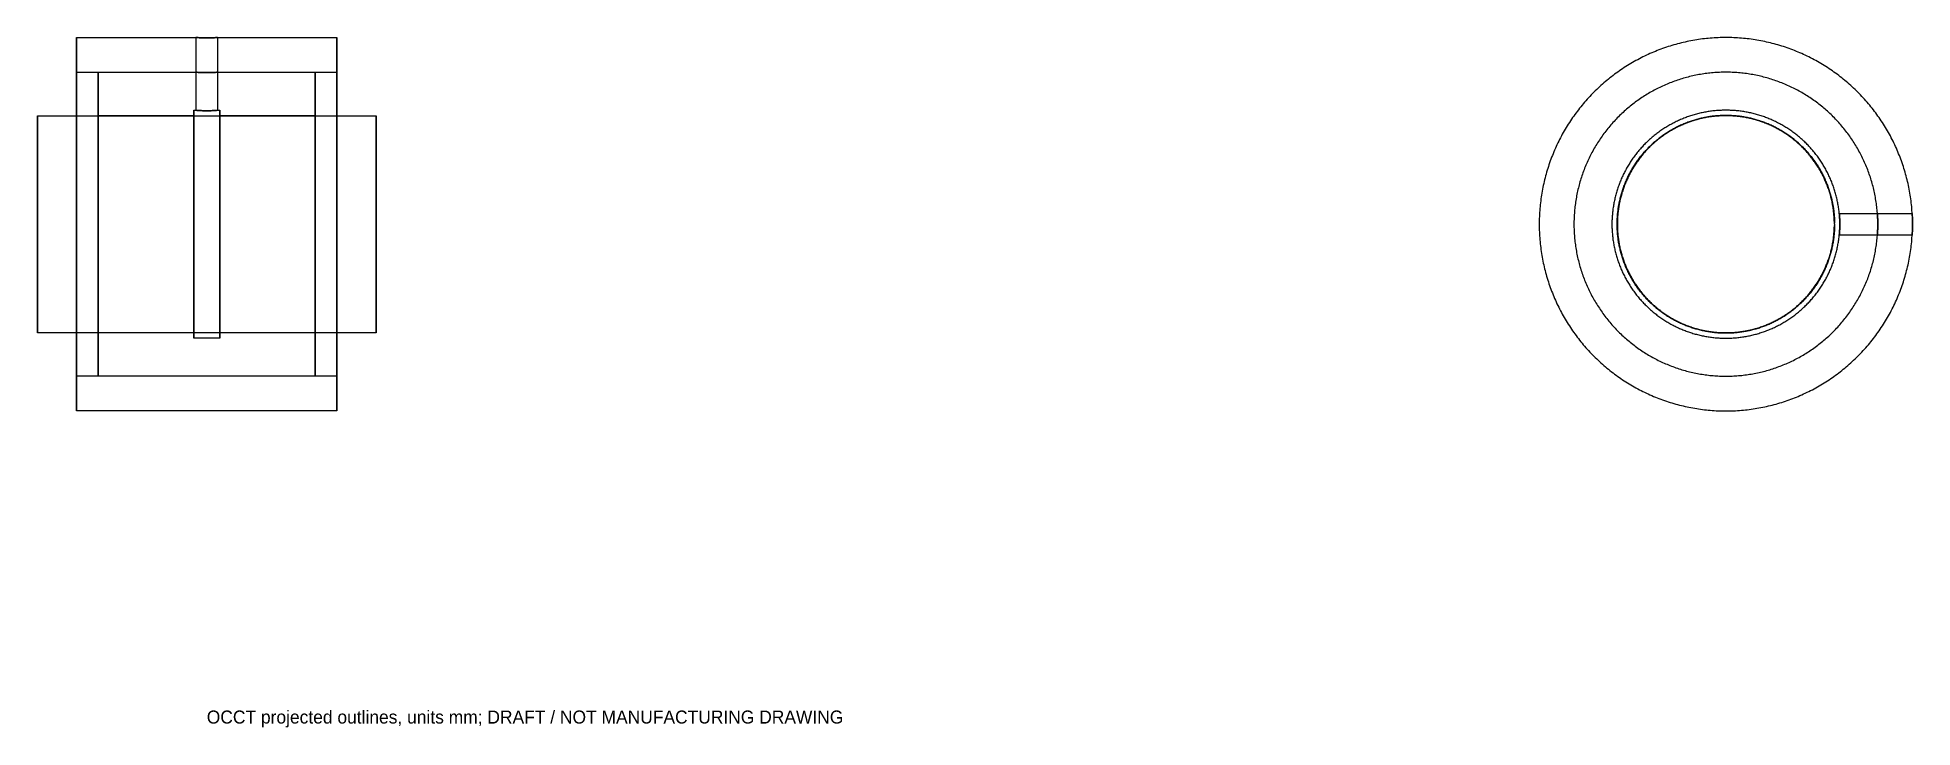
# Model space of a CAD drawing. Header units: millimetres. Extents: x -39 to 393, y -116 to 43.
import ezdxf

# ---------------------------------------------------------------- set-up
doc = ezdxf.new("R2010")
doc.units = ezdxf.units.MM
for name, color, linetype in [('HIDDEN', 8, 'Continuous'), ('NOTES', 2, 'Continuous'), ('VISIBLE', 7, 'Continuous')]:
    doc.layers.add(name, color=color, linetype=linetype)

msp = doc.modelspace()

# ---------------------------------------------------------------- texts
at = {"layer": 'NOTES'}
msp.add_text('OCCT projected outlines, units mm; DRAFT / NOT MANUFACTURING DRAWING', height=3, dxfattribs=at).set_placement((0, -115))

# ---------------------------------------------------------------- linework, layer by layer
at = {"layer": 'HIDDEN'}
for points in [[(-30, -43), (-30, -42.75), (-30, -42.5), (-30, -42.25), (-30, -42), (-30, -41.75), (-30, -41.5), (-30, -41.25), (-30, -41), (-30, -40.75), (-30, -40.5), (-30, -40.25), (-30, -40), (-30, -39.75), (-30, -39.5), (-30, -39.25), (-30, -39), (-30, -38.755008), (-30, -38.5), (-30, -38.25), (-30, -38), (-30, -37.75), (-30, -37.5), (-30, -37.25), (-30, -37), (-30, -36.75), (-30, -36.5), (-30, -36.25), (-30, -36), (-30, -35.75), (-30, -35.5), (-30, -35.25), (-30, -35), (-30, -34.75), (-30, -34.5), (-30, -34.25), (-30, -34), (-30, -33.75), (-30, -33.5), (-30, -33.25), (-30, -33), (-30, -32.75), (-30, -32.5), (-30, -32.25), (-30, -32), (-30, -31.75), (-30, -31.5), (-30, -31.25), (-30, -31), (-30, -30.75), (-30, -30.5), (-30, -30.25), (-30, -30), (-30, -29.75), (-30, -29.5), (-30, -29.25), (-30, -29), (-30, -28.75), (-30, -28.5), (-30, -28.25), (-30, -28), (-30, -27.75), (-30, -27.5), (-30, -27.25), (-30, -27), (-30, -26.75), (-30, -26.5), (-30, -26.25), (-30, -26), (-30, -25.75), (-30, -25.5), (-30, -25.25), (-30, -25), (-30, -24.75), (-30, -24.5), (-30, -24.25), (-30, -24), (-30, -23.75), (-30, -23.5), (-30, -23.25), (-30, -23), (-30, -22.75), (-30, -22.5), (-30, -22.25), (-30, -22), (-30, -21.75), (-30, -21.5), (-30, -21.25), (-30, -21), (-30, -20.75), (-30, -20.5), (-30, -20.25), (-30, -20), (-30, -19.75), (-30, -19.5), (-30, -19.25), (-30, -19), (-30, -18.75), (-30, -18.500107), (-30, -18.25), (-30, -18), (-30, -17.75), (-30, -17.5), (-30, -17.25), (-30, -17), (-30, -16.75), (-30, -16.5), (-30, -16.25), (-30, -16), (-30, -15.75), (-30, -15.5), (-30, -15.25), (-30, -15), (-30, -14.75), (-30, -14.5), (-30, -14.25), (-30, -14), (-30, -13.75), (-30, -13.5), (-30, -13.25), (-30, -13), (-30, -12.75), (-30, -12.5), (-30, -12.25), (-30, -12), (-30, -11.75), (-30, -11.5), (-30, -11.25), (-30, -11), (-30, -10.75), (-30, -10.5), (-30, -10.25), (-30, -10), (-30, -9.75), (-30, -9.501024), (-30, -9.25), (-30, -9), (-30, -8.75), (-30, -8.5), (-30, -8.25), (-30, -8), (-30, -7.75), (-30, -7.5), (-30, -7.25), (-30, -7), (-30, -6.75), (-30, -6.5), (-30, -6.25), (-30, -6), (-30, -5.75), (-30, -5.5), (-30, -5.25), (-30, -5), (-30, -4.75), (-30, -4.5), (-30, -4.25), (-30, -4), (-30, -3.75), (-30, -3.5), (-30, -3.25), (-30, -3), (-30, -2.75), (-30, -2.5), (-30, -2.25), (-30, -2), (-30, -1.75), (-30, -1.5), (-30, -1.25), (-30, -1), (-30, -0.75), (-30, -0.5), (-30, -0.25), (-30, 0), (-30, 0.25), (-30, 0.5), (-30, 0.75), (-30, 1), (-30, 1.25), (-30, 1.5), (-30, 1.75), (-30, 2), (-30, 2.25), (-30, 2.5), (-30, 2.75), (-30, 3), (-30, 3.25), (-30, 3.5), (-30, 3.75), (-30, 4), (-30, 4.25), (-30, 4.5), (-30, 4.75), (-30, 5), (-30, 5.25), (-30, 5.5), (-30, 5.75), (-30, 6), (-30, 6.25), (-30, 6.5), (-30, 6.75), (-30, 7), (-30, 7.25), (-30, 7.5), (-30, 7.75), (-30, 8), (-30, 8.25), (-30, 8.5), (-30, 8.75), (-30, 9), (-30, 9.25), (-30, 9.501024), (-30, 9.75), (-30, 10), (-30, 10.25), (-30, 10.5), (-30, 10.75), (-30, 11), (-30, 11.25), (-30, 11.5), (-30, 11.75), (-30, 12), (-30, 12.25), (-30, 12.5), (-30, 12.75), (-30, 13), (-30, 13.25), (-30, 13.5), (-30, 13.75), (-30, 14), (-30, 14.25), (-30, 14.5), (-30, 14.75), (-30, 15), (-30, 15.25), (-30, 15.5), (-30, 15.75), (-30, 16), (-30, 16.25), (-30, 16.5), (-30, 16.75), (-30, 17), (-30, 17.25), (-30, 17.5), (-30, 17.75), (-30, 18), (-30, 18.25), (-30, 18.500107), (-30, 18.75), (-30, 19), (-30, 19.25), (-30, 19.5), (-30, 19.75), (-30, 20), (-30, 20.25), (-30, 20.5), (-30, 20.75), (-30, 21), (-30, 21.25), (-30, 21.5), (-30, 21.75), (-30, 22), (-30, 22.25), (-30, 22.5), (-30, 22.75), (-30, 23), (-30, 23.25), (-30, 23.5), (-30, 23.75), (-30, 24), (-30, 24.25), (-30, 24.5), (-30, 24.75), (-30, 25), (-30, 25.25), (-30, 25.5), (-30, 25.75), (-30, 26), (-30, 26.25), (-30, 26.5), (-30, 26.75), (-30, 27), (-30, 27.25), (-30, 27.5), (-30, 27.75), (-30, 28), (-30, 28.25), (-30, 28.5), (-30, 28.75), (-30, 29), (-30, 29.25), (-30, 29.5), (-30, 29.75), (-30, 30), (-30, 30.25), (-30, 30.5), (-30, 30.75), (-30, 31), (-30, 31.25), (-30, 31.5), (-30, 31.75), (-30, 32), (-30, 32.25), (-30, 32.5), (-30, 32.75), (-30, 33), (-30, 33.25), (-30, 33.5), (-30, 33.75), (-30, 34), (-30, 34.25), (-30, 34.5), (-30, 34.75), (-30, 35), (-30, 35.25), (-30, 35.5), (-30, 35.75), (-30, 36), (-30, 36.25), (-30, 36.5), (-30, 36.75), (-30, 37), (-30, 37.25), (-30, 37.5), (-30, 37.75), (-30, 38), (-30, 38.25), (-30, 38.5), (-30, 38.755008), (-30, 39), (-30, 39.25), (-30, 39.5), (-30, 39.75), (-30, 40), (-30, 40.25), (-30, 40.5), (-30, 40.75), (-30, 41), (-30, 41.25), (-30, 41.5), (-30, 41.75), (-30, 42), (-30, 42.25), (-30, 42.5), (-30, 42.75), (-30, 43)], [(-1.183474, 42.943575), (-1.447771, 42.951671), (-1.710291, 42.961321), (-1.975013, 42.972674), (-2.238976, 42.985614), (-2.5, 43)], [(-2.5, 43), (-2.5, 42.741935), (-2.5, 42.483871), (-2.5, 42.225806), (-2.5, 41.967742), (-2.5, 41.709677), (-2.5, 41.451613), (-2.5, 41.193548), (-2.5, 40.935484), (-2.5, 40.677419), (-2.5, 40.419355), (-2.5, 40.16129), (-2.5, 39.903226), (-2.5, 39.645161), (-2.5, 39.387097), (-2.5, 39.129032), (-2.5, 38.870968), (-2.5, 38.612903), (-2.5, 38.354839), (-2.5, 38.096774), (-2.5, 37.83871), (-2.5, 37.580645), (-2.5, 37.322581), (-2.5, 37.064516), (-2.5, 36.806452), (-2.5, 36.548387), (-2.5, 36.290323), (-2.5, 36.032258), (-2.5, 35.774194), (-2.5, 35.516129), (-2.5, 35.258065), (-2.5, 35)], [(2.5, 43), (2.5, 42.741935), (2.5, 42.483871), (2.5, 42.225806), (2.5, 41.967742), (2.5, 41.709677), (2.5, 41.451613), (2.5, 41.193548), (2.5, 40.935484), (2.5, 40.677419), (2.5, 40.419355), (2.5, 40.16129), (2.5, 39.903226), (2.5, 39.645161), (2.5, 39.387097), (2.5, 39.129032), (2.5, 38.870968), (2.5, 38.612903), (2.5, 38.354839), (2.5, 38.096774), (2.5, 37.83871), (2.5, 37.580645), (2.5, 37.322581), (2.5, 37.064516), (2.5, 36.806452), (2.5, 36.548387), (2.5, 36.290323), (2.5, 36.032258), (2.5, 35.774194), (2.5, 35.516129), (2.5, 35.258065), (2.5, 35)], [(30, -43), (30, -42.75), (30, -42.5), (30, -42.25), (30, -42), (30, -41.75), (30, -41.5), (30, -41.25), (30, -41), (30, -40.75), (30, -40.5), (30, -40.25), (30, -40), (30, -39.75), (30, -39.5), (30, -39.25), (30, -39), (30, -38.755008), (30, -38.5), (30, -38.25), (30, -38), (30, -37.75), (30, -37.5), (30, -37.25), (30, -37), (30, -36.75), (30, -36.5), (30, -36.25), (30, -36), (30, -35.75), (30, -35.5), (30, -35.25), (30, -35), (30, -34.75), (30, -34.5), (30, -34.25), (30, -34), (30, -33.75), (30, -33.5), (30, -33.25), (30, -33), (30, -32.75), (30, -32.5), (30, -32.25), (30, -32), (30, -31.75), (30, -31.5), (30, -31.25), (30, -31), (30, -30.75), (30, -30.5), (30, -30.25), (30, -30), (30, -29.75), (30, -29.5), (30, -29.25), (30, -29), (30, -28.75), (30, -28.5), (30, -28.25), (30, -28), (30, -27.75), (30, -27.5), (30, -27.25), (30, -27), (30, -26.75), (30, -26.5), (30, -26.25), (30, -26), (30, -25.75), (30, -25.5), (30, -25.25), (30, -25), (30, -24.75), (30, -24.5), (30, -24.25), (30, -24), (30, -23.75), (30, -23.5), (30, -23.25), (30, -23), (30, -22.75), (30, -22.5), (30, -22.25), (30, -22), (30, -21.75), (30, -21.5), (30, -21.25), (30, -21), (30, -20.75), (30, -20.5), (30, -20.25), (30, -20), (30, -19.75), (30, -19.5), (30, -19.25), (30, -19), (30, -18.75), (30, -18.500107), (30, -18.25), (30, -18), (30, -17.75), (30, -17.5), (30, -17.25), (30, -17), (30, -16.75), (30, -16.5), (30, -16.25), (30, -16), (30, -15.75), (30, -15.5), (30, -15.25), (30, -15), (30, -14.75), (30, -14.5), (30, -14.25), (30, -14), (30, -13.75), (30, -13.5), (30, -13.25), (30, -13), (30, -12.75), (30, -12.5), (30, -12.25), (30, -12), (30, -11.75), (30, -11.5), (30, -11.25), (30, -11), (30, -10.75), (30, -10.5), (30, -10.25), (30, -10), (30, -9.75), (30, -9.501024), (30, -9.25), (30, -9), (30, -8.75), (30, -8.5), (30, -8.25), (30, -8), (30, -7.75), (30, -7.5), (30, -7.25), (30, -7), (30, -6.75), (30, -6.5), (30, -6.25), (30, -6), (30, -5.75), (30, -5.5), (30, -5.25), (30, -5), (30, -4.75), (30, -4.5), (30, -4.25), (30, -4), (30, -3.75), (30, -3.5), (30, -3.25), (30, -3), (30, -2.75), (30, -2.5), (30, -2.25), (30, -2), (30, -1.75), (30, -1.5), (30, -1.25), (30, -1), (30, -0.75), (30, -0.5), (30, -0.25), (30, 0), (30, 0.25), (30, 0.5), (30, 0.75), (30, 1), (30, 1.25), (30, 1.5), (30, 1.75), (30, 2), (30, 2.25), (30, 2.5), (30, 2.75), (30, 3), (30, 3.25), (30, 3.5), (30, 3.75), (30, 4), (30, 4.25), (30, 4.5), (30, 4.75), (30, 5), (30, 5.25), (30, 5.5), (30, 5.75), (30, 6), (30, 6.25), (30, 6.5), (30, 6.75), (30, 7), (30, 7.25), (30, 7.5), (30, 7.75), (30, 8), (30, 8.25), (30, 8.5), (30, 8.75), (30, 9), (30, 9.25), (30, 9.501024), (30, 9.75), (30, 10), (30, 10.25), (30, 10.5), (30, 10.75), (30, 11), (30, 11.25), (30, 11.5), (30, 11.75), (30, 12), (30, 12.25), (30, 12.5), (30, 12.75), (30, 13), (30, 13.25), (30, 13.5), (30, 13.75), (30, 14), (30, 14.25), (30, 14.5), (30, 14.75), (30, 15), (30, 15.25), (30, 15.5), (30, 15.75), (30, 16), (30, 16.25), (30, 16.5), (30, 16.75), (30, 17), (30, 17.25), (30, 17.5), (30, 17.75), (30, 18), (30, 18.25), (30, 18.500107), (30, 18.75), (30, 19), (30, 19.25), (30, 19.5), (30, 19.75), (30, 20), (30, 20.25), (30, 20.5), (30, 20.75), (30, 21), (30, 21.25), (30, 21.5), (30, 21.75), (30, 22), (30, 22.25), (30, 22.5), (30, 22.75), (30, 23), (30, 23.25), (30, 23.5), (30, 23.75), (30, 24), (30, 24.25), (30, 24.5), (30, 24.75), (30, 25), (30, 25.25), (30, 25.5), (30, 25.75), (30, 26), (30, 26.25), (30, 26.5), (30, 26.75), (30, 27), (30, 27.25), (30, 27.5), (30, 27.75), (30, 28), (30, 28.25), (30, 28.5), (30, 28.75), (30, 29), (30, 29.25), (30, 29.5), (30, 29.75), (30, 30), (30, 30.25), (30, 30.5), (30, 30.75), (30, 31), (30, 31.25), (30, 31.5), (30, 31.75), (30, 32), (30, 32.25), (30, 32.5), (30, 32.75), (30, 33), (30, 33.25), (30, 33.5), (30, 33.75), (30, 34), (30, 34.25), (30, 34.5), (30, 34.75), (30, 35), (30, 35.25), (30, 35.5), (30, 35.75), (30, 36), (30, 36.25), (30, 36.5), (30, 36.75), (30, 37), (30, 37.25), (30, 37.5), (30, 37.75), (30, 38), (30, 38.25), (30, 38.5), (30, 38.755008), (30, 39), (30, 39.25), (30, 39.5), (30, 39.75), (30, 40), (30, 40.25), (30, 40.5), (30, 40.75), (30, 41), (30, 41.25), (30, 41.5), (30, 41.75), (30, 42), (30, 42.25), (30, 42.5), (30, 42.75), (30, 43)], [(393, 0), (392.997642, 0.450287), (392.990569, 0.900524), (392.978782, 1.350663), (392.962282, 1.800653), (392.94107, 2.250446), (392.915149, 2.699992), (392.884523, 3.149242), (392.849193, 3.598147), (392.809164, 4.046657), (392.764442, 4.494724), (392.715029, 4.942297), (392.660932, 5.389329), (392.602157, 5.83577), (392.53871, 6.28157), (392.470599, 6.726682), (392.39783, 7.171056), (392.320411, 7.614644), (392.238352, 8.057397), (392.151661, 8.499266), (392.060347, 8.940203), (391.964421, 9.380159), (391.863893, 9.819087), (391.758774, 10.256939), (391.649076, 10.693665), (391.534811, 11.129219), (391.41599, 11.563552), (391.292628, 11.996618), (391.164738, 12.428367), (391.032334, 12.858754), (390.89543, 13.287731), (390.754042, 13.71525), (390.608184, 14.141266), (390.457873, 14.565731), (390.303126, 14.988598), (390.143958, 15.409822), (389.980389, 15.829356), (389.812435, 16.247154), (389.640116, 16.66317), (389.463449, 17.077359), (389.282455, 17.489676), (389.097153, 17.900074), (388.907563, 18.30851), (388.713707, 18.714937), (388.515606, 19.119313), (388.313281, 19.521591), (388.106754, 19.92173), (387.896048, 20.319683), (387.681187, 20.715408), (387.462194, 21.108861), (387.239092, 21.5), (387.011907, 21.888781), (386.780663, 22.275161), (386.545386, 22.659099), (386.306101, 23.040552), (386.062834, 23.419479), (385.815613, 23.795837), (385.564465, 24.169585), (385.309416, 24.540683), (385.050495, 24.90909), (384.787731, 25.274766), (384.521151, 25.63767), (384.250786, 25.997762), (383.976666, 26.355003), (383.698819, 26.709355), (383.417276, 27.060777), (383.132069, 27.409232), (382.843229, 27.754681), (382.550787, 28.097086), (382.254776, 28.43641), (381.955227, 28.772616), (381.652175, 29.105667), (381.345651, 29.435526), (381.03569, 29.762156), (380.722325, 30.085524), (380.405592, 30.405592), (380.085524, 30.722325), (379.762156, 31.03569), (379.435526, 31.345651), (379.105667, 31.652175), (378.772616, 31.955227), (378.43641, 32.254776), (378.097086, 32.550787), (377.754681, 32.843229), (377.409232, 33.132069), (377.060777, 33.417276), (376.709355, 33.698819), (376.355003, 33.976666), (375.997762, 34.250786), (375.63767, 34.521151), (375.274766, 34.787731), (374.90909, 35.050495), (374.540683, 35.309416), (374.169585, 35.564465), (373.795837, 35.815613), (373.419479, 36.062834), (373.040552, 36.306101), (372.659099, 36.545386), (372.275161, 36.780663), (371.888781, 37.011907), (371.5, 37.239092), (371.108861, 37.462194), (370.715408, 37.681187), (370.319683, 37.896048), (369.92173, 38.106754), (369.521591, 38.313281), (369.119313, 38.515606), (368.714937, 38.713707), (368.30851, 38.907563), (367.900074, 39.097153), (367.489676, 39.282455), (367.077359, 39.463449), (366.66317, 39.640116), (366.247154, 39.812435), (365.829356, 39.980389), (365.409822, 40.143958), (364.988598, 40.303126), (364.565731, 40.457873), (364.141266, 40.608184), (363.71525, 40.754042), (363.287731, 40.89543), (362.858754, 41.032334), (362.428367, 41.164738), (361.996618, 41.292628), (361.563552, 41.41599), (361.129219, 41.534811), (360.693665, 41.649076), (360.256939, 41.758774), (359.819087, 41.863893), (359.380159, 41.964421), (358.940203, 42.060347), (358.499266, 42.151661), (358.057397, 42.238352), (357.614644, 42.320411), (357.171056, 42.39783), (356.726682, 42.470599), (356.28157, 42.53871), (355.83577, 42.602157), (355.389329, 42.660932), (354.942297, 42.715029), (354.494724, 42.764442), (354.046657, 42.809164), (353.598147, 42.849193), (353.149242, 42.884523), (352.699992, 42.915149), (352.250446, 42.94107), (351.800653, 42.962282), (351.350663, 42.978782), (350.900524, 42.990569), (350.450287, 42.997642), (350, 43), (349.549713, 42.997642), (349.099476, 42.990569), (348.649337, 42.978782), (348.199347, 42.962282), (347.749554, 42.94107), (347.300008, 42.915149), (346.850758, 42.884523), (346.401853, 42.849193), (345.953343, 42.809164), (345.505276, 42.764442), (345.057703, 42.715029), (344.610671, 42.660932), (344.16423, 42.602157), (343.71843, 42.53871), (343.273318, 42.470599), (342.828944, 42.39783), (342.385356, 42.320411), (341.942603, 42.238352), (341.500734, 42.151661), (341.059797, 42.060347), (340.619841, 41.964421), (340.180913, 41.863893), (339.743061, 41.758774), (339.306335, 41.649076), (338.870781, 41.534811), (338.436448, 41.41599), (338.003382, 41.292628), (337.571633, 41.164738), (337.141246, 41.032334), (336.712269, 40.89543), (336.28475, 40.754042), (335.858734, 40.608184), (335.434269, 40.457873), (335.011402, 40.303126), (334.590178, 40.143958), (334.170644, 39.980389), (333.752846, 39.812435), (333.33683, 39.640116), (332.922641, 39.463449), (332.510324, 39.282455), (332.099926, 39.097153), (331.69149, 38.907563), (331.285063, 38.713707), (330.880687, 38.515606), (330.478409, 38.313281), (330.07827, 38.106754), (329.680317, 37.896048), (329.284592, 37.681187), (328.891139, 37.462194), (328.5, 37.239092), (328.111219, 37.011907), (327.724839, 36.780663), (327.340901, 36.545386), (326.959448, 36.306101), (326.580521, 36.062834), (326.204163, 35.815613), (325.830415, 35.564465), (325.459317, 35.309416), (325.09091, 35.050495), (324.725234, 34.787731), (324.36233, 34.521151), (324.002238, 34.250786), (323.644997, 33.976666), (323.290645, 33.698819), (322.939223, 33.417276), (322.590768, 33.132069), (322.245319, 32.843229), (321.902914, 32.550787), (321.56359, 32.254776), (321.227384, 31.955227), (320.894333, 31.652175), (320.564474, 31.345651), (320.237844, 31.03569), (319.914476, 30.722325), (319.594408, 30.405592), (319.277675, 30.085524), (318.96431, 29.762156), (318.654349, 29.435526), (318.347825, 29.105667), (318.044773, 28.772616), (317.745224, 28.43641), (317.449213, 28.097086), (317.156771, 27.754681), (316.867931, 27.409232), (316.582724, 27.060777), (316.301181, 26.709355), (316.023334, 26.355003), (315.749214, 25.997762), (315.478849, 25.63767), (315.212269, 25.274766), (314.949505, 24.90909), (314.690584, 24.540683), (314.435535, 24.169585), (314.184387, 23.795837), (313.937166, 23.419479), (313.693899, 23.040552), (313.454614, 22.659099), (313.219337, 22.275161), (312.988093, 21.888781), (312.760908, 21.5), (312.537806, 21.108861), (312.318813, 20.715408), (312.103952, 20.319683), (311.893246, 19.92173), (311.686719, 19.521591), (311.484394, 19.119313), (311.286293, 18.714937), (311.092437, 18.30851), (310.902847, 17.900074), (310.717545, 17.489676), (310.536551, 17.077359), (310.359884, 16.66317), (310.187565, 16.247154), (310.019611, 15.829356), (309.856042, 15.409822), (309.696874, 14.988598), (309.542127, 14.565731), (309.391816, 14.141266), (309.245958, 13.71525), (309.10457, 13.287731), (308.967666, 12.858754), (308.835262, 12.428367), (308.707372, 11.996618), (308.58401, 11.563552), (308.465189, 11.129219), (308.350924, 10.693665), (308.241226, 10.256939), (308.136107, 9.819087), (308.035579, 9.380159), (307.939653, 8.940203), (307.848339, 8.499266), (307.761648, 8.057397), (307.679589, 7.614644), (307.60217, 7.171056), (307.529401, 6.726682), (307.46129, 6.28157), (307.397843, 5.83577), (307.339068, 5.389329), (307.284971, 4.942297), (307.235558, 4.494724), (307.190836, 4.046657), (307.150807, 3.598147), (307.115477, 3.149242), (307.084851, 2.699992), (307.05893, 2.250446), (307.037718, 1.800653), (307.021218, 1.350663), (307.009431, 0.900524), (307.002358, 0.450287), (307, 0), (307.002358, -0.450287), (307.009431, -0.900524), (307.021218, -1.350663), (307.037718, -1.800653), (307.05893, -2.250446), (307.084851, -2.699992), (307.115477, -3.149242), (307.150807, -3.598147), (307.190836, -4.046657), (307.235558, -4.494724), (307.284971, -4.942297), (307.339068, -5.389329), (307.397843, -5.83577), (307.46129, -6.28157), (307.529401, -6.726682), (307.60217, -7.171056), (307.679589, -7.614644), (307.761648, -8.057397), (307.848339, -8.499266), (307.939653, -8.940203), (308.035579, -9.380159), (308.136107, -9.819087), (308.241226, -10.256939), (308.350924, -10.693665), (308.465189, -11.129219), (308.58401, -11.563552), (308.707372, -11.996618), (308.835262, -12.428367), (308.967666, -12.858754), (309.10457, -13.287731), (309.245958, -13.71525), (309.391816, -14.141266), (309.542127, -14.565731), (309.696874, -14.988598), (309.856042, -15.409822), (310.019611, -15.829356), (310.187565, -16.247154), (310.359884, -16.66317), (310.536551, -17.077359), (310.717545, -17.489676), (310.902847, -17.900074), (311.092437, -18.30851), (311.286293, -18.714937), (311.484394, -19.119313), (311.686719, -19.521591), (311.893246, -19.92173), (312.103952, -20.319683), (312.318813, -20.715408), (312.537806, -21.108861), (312.760908, -21.5), (312.988093, -21.888781), (313.219337, -22.275161), (313.454614, -22.659099), (313.693899, -23.040552), (313.937166, -23.419479), (314.184387, -23.795837), (314.435535, -24.169585), (314.690584, -24.540683), (314.949505, -24.90909), (315.212269, -25.274766), (315.478849, -25.63767), (315.749214, -25.997762), (316.023334, -26.355003), (316.301181, -26.709355), (316.582724, -27.060777), (316.867931, -27.409232), (317.156771, -27.754681), (317.449213, -28.097086), (317.745224, -28.43641), (318.044773, -28.772616), (318.347825, -29.105667), (318.654349, -29.435526), (318.96431, -29.762156), (319.277675, -30.085524), (319.594408, -30.405592), (319.914476, -30.722325), (320.237844, -31.03569), (320.564474, -31.345651), (320.894333, -31.652175), (321.227384, -31.955227), (321.56359, -32.254776), (321.902914, -32.550787), (322.245319, -32.843229), (322.590768, -33.132069), (322.939223, -33.417276), (323.290645, -33.698819), (323.644997, -33.976666), (324.002238, -34.250786), (324.36233, -34.521151), (324.725234, -34.787731), (325.09091, -35.050495), (325.459317, -35.309416), (325.830415, -35.564465), (326.204163, -35.815613), (326.580521, -36.062834), (326.959448, -36.306101), (327.340901, -36.545386), (327.724839, -36.780663), (328.111219, -37.011907), (328.5, -37.239092), (328.891139, -37.462194), (329.284592, -37.681187), (329.680317, -37.896048), (330.07827, -38.106754), (330.478409, -38.313281), (330.880687, -38.515606), (331.285063, -38.713707), (331.69149, -38.907563), (332.099926, -39.097153), (332.510324, -39.282455), (332.922641, -39.463449), (333.33683, -39.640116), (333.752846, -39.812435), (334.170644, -39.980389), (334.590178, -40.143958), (335.011402, -40.303126), (335.434269, -40.457873), (335.858734, -40.608184), (336.28475, -40.754042), (336.712269, -40.89543), (337.141246, -41.032334), (337.571633, -41.164738), (338.003382, -41.292628), (338.436448, -41.41599), (338.870781, -41.534811), (339.306335, -41.649076), (339.743061, -41.758774), (340.180913, -41.863893), (340.619841, -41.964421), (341.059797, -42.060347), (341.500734, -42.151661), (341.942603, -42.238352), (342.385356, -42.320411), (342.828944, -42.39783), (343.273318, -42.470599), (343.71843, -42.53871), (344.16423, -42.602157), (344.610671, -42.660932), (345.057703, -42.715029), (345.505276, -42.764442), (345.953343, -42.809164), (346.401853, -42.849193), (346.850758, -42.884523), (347.300008, -42.915149), (347.749554, -42.94107), (348.199347, -42.962282), (348.649337, -42.978782), (349.099476, -42.990569), (349.549713, -42.997642), (350, -43), (350.450287, -42.997642), (350.900524, -42.990569), (351.350663, -42.978782), (351.800653, -42.962282), (352.250446, -42.94107), (352.699992, -42.915149), (353.149242, -42.884523), (353.598147, -42.849193), (354.046657, -42.809164), (354.494724, -42.764442), (354.942297, -42.715029), (355.389329, -42.660932), (355.83577, -42.602157), (356.28157, -42.53871), (356.726682, -42.470599), (357.171056, -42.39783), (357.614644, -42.320411), (358.057397, -42.238352), (358.499266, -42.151661), (358.940203, -42.060347), (359.380159, -41.964421), (359.819087, -41.863893), (360.256939, -41.758774), (360.693665, -41.649076), (361.129219, -41.534811), (361.563552, -41.41599), (361.996618, -41.292628), (362.428367, -41.164738), (362.858754, -41.032334), (363.287731, -40.89543), (363.71525, -40.754042), (364.141266, -40.608184), (364.565731, -40.457873), (364.988598, -40.303126), (365.409822, -40.143958), (365.829356, -39.980389), (366.247154, -39.812435), (366.66317, -39.640116), (367.077359, -39.463449), (367.489676, -39.282455), (367.900074, -39.097153), (368.30851, -38.907563), (368.714937, -38.713707), (369.119313, -38.515606), (369.521591, -38.313281), (369.92173, -38.106754), (370.319683, -37.896048), (370.715408, -37.681187), (371.108861, -37.462194), (371.5, -37.239092), (371.888781, -37.011907), (372.275161, -36.780663), (372.659099, -36.545386), (373.040552, -36.306101), (373.419479, -36.062834), (373.795837, -35.815613), (374.169585, -35.564465), (374.540683, -35.309416), (374.90909, -35.050495), (375.274766, -34.787731), (375.63767, -34.521151), (375.997762, -34.250786), (376.355003, -33.976666), (376.709355, -33.698819), (377.060777, -33.417276), (377.409232, -33.132069), (377.754681, -32.843229), (378.097086, -32.550787), (378.43641, -32.254776), (378.772616, -31.955227), (379.105667, -31.652175), (379.435526, -31.345651), (379.762156, -31.03569), (380.085524, -30.722325), (380.405592, -30.405592), (380.722325, -30.085524), (381.03569, -29.762156), (381.345651, -29.435526), (381.652175, -29.105667), (381.955227, -28.772616), (382.254776, -28.43641), (382.550787, -28.097086), (382.843229, -27.754681), (383.132069, -27.409232), (383.417276, -27.060777), (383.698819, -26.709355), (383.976666, -26.355003), (384.250786, -25.997762), (384.521151, -25.63767), (384.787731, -25.274766), (385.050495, -24.90909), (385.309416, -24.540683), (385.564465, -24.169585), (385.815613, -23.795837), (386.062834, -23.419479), (386.306101, -23.040552), (386.545386, -22.659099), (386.780663, -22.275161), (387.011907, -21.888781), (387.239092, -21.5), (387.462194, -21.108861), (387.681187, -20.715408), (387.896048, -20.319683), (388.106754, -19.92173), (388.313281, -19.521591), (388.515606, -19.119313), (388.713707, -18.714937), (388.907563, -18.30851), (389.097153, -17.900074), (389.282455, -17.489676), (389.463449, -17.077359), (389.640116, -16.66317), (389.812435, -16.247154), (389.980389, -15.829356), (390.143958, -15.409822), (390.303126, -14.988598), (390.457873, -14.565731), (390.608184, -14.141266), (390.754042, -13.71525), (390.89543, -13.287731), (391.032334, -12.858754), (391.164738, -12.428367), (391.292628, -11.996618), (391.41599, -11.563552), (391.534811, -11.129219), (391.649076, -10.693665), (391.758774, -10.256939), (391.863893, -9.819087), (391.964421, -9.380159), (392.060347, -8.940203), (392.151661, -8.499266), (392.238352, -8.057397), (392.320411, -7.614644), (392.39783, -7.171056), (392.470599, -6.726682), (392.53871, -6.28157), (392.602157, -5.83577), (392.660932, -5.389329), (392.715029, -4.942297), (392.764442, -4.494724), (392.809164, -4.046657), (392.849193, -3.598147), (392.884523, -3.149242), (392.915149, -2.699992), (392.94107, -2.250446), (392.962282, -1.800653), (392.978782, -1.350663), (392.990569, -0.900524), (392.997642, -0.450287)], [(-30, 35), (-30, 34.749104), (-30, 34.498208), (-30, 34.247312), (-30, 33.996416), (-30, 33.74552), (-30, 33.494624), (-30, 33.243728), (-30, 32.992832), (-30, 32.741935), (-30, 32.491039), (-30, 32.240143), (-30, 31.989247), (-30, 31.738351), (-30, 31.487455), (-30, 31.236559), (-30, 30.985663), (-30, 30.734767), (-30, 30.483871), (-30, 30.232975), (-30, 29.982079), (-30, 29.731183), (-30, 29.480287), (-30, 29.229391), (-30, 28.978495), (-30, 28.727599), (-30, 28.476703), (-30, 28.225806), (-30, 27.97491), (-30, 27.724014), (-30, 27.473118), (-30, 27.222222), (-30, 26.971326), (-30, 26.72043), (-30, 26.469534), (-30, 26.218638), (-30, 25.967742), (-30, 25.716846), (-30, 25.46595), (-30, 25.215054), (-30, 24.964158), (-30, 24.713262), (-30, 24.462366), (-30, 24.21147), (-30, 23.960573), (-30, 23.709677), (-30, 23.458781), (-30, 23.207885), (-30, 22.956989), (-30, 22.706093), (-30, 22.455197), (-30, 22.204301), (-30, 21.953405), (-30, 21.702509), (-30, 21.451613), (-30, 21.200717), (-30, 20.949821), (-30, 20.698925), (-30, 20.448029), (-30, 20.197133), (-30, 19.946237), (-30, 19.695341), (-30, 19.444444), (-30, 19.193548), (-30, 18.942652), (-30, 18.691756), (-30, 18.44086), (-30, 18.189964), (-30, 17.939068), (-30, 17.688172), (-30, 17.437276), (-30, 17.18638), (-30, 16.935484), (-30, 16.684588), (-30, 16.433692), (-30, 16.182796), (-30, 15.9319), (-30, 15.681004), (-30, 15.430108), (-30, 15.183424), (-30, 14.928315), (-30, 14.677419), (-30, 14.426523), (-30, 14.175627), (-30, 13.924731), (-30, 13.673835), (-30, 13.422939), (-30, 13.172043), (-30, 12.921147), (-30, 12.670251), (-30, 12.419355), (-30, 12.168459), (-30, 11.917563), (-30, 11.666667), (-30, 11.415771), (-30, 11.164875), (-30, 10.913978), (-30, 10.663082), (-30, 10.412186), (-30, 10.16129), (-30, 9.910394), (-30, 9.659498), (-30, 9.408602), (-30, 9.157706), (-30, 8.90681), (-30, 8.655914), (-30, 8.405018), (-30, 8.154122), (-30, 7.903226), (-30, 7.65233), (-30, 7.401434), (-30, 7.150538), (-30, 6.899642), (-30, 6.648746), (-30, 6.397849), (-30, 6.146953), (-30, 5.896057), (-30, 5.645161), (-30, 5.394265), (-30, 5.143369), (-30, 4.892473), (-30, 4.641577), (-30, 4.390681), (-30, 4.139785), (-30, 3.888889), (-30, 3.637993), (-30, 3.387097), (-30, 3.136201), (-30, 2.885305), (-30, 2.634409), (-30, 2.383513), (-30, 2.132616), (-30, 1.88172), (-30, 1.630824), (-30, 1.379928), (-30, 1.129032), (-30, 0.878136), (-30, 0.62724), (-30, 0.376344), (-30, 0.125448), (-30, -0.125448), (-30, -0.376344), (-30, -0.62724), (-30, -0.878136), (-30, -1.129032), (-30, -1.379928), (-30, -1.630824), (-30, -1.88172), (-30, -2.132616), (-30, -2.383513), (-30, -2.634409), (-30, -2.885305), (-30, -3.136201), (-30, -3.387097), (-30, -3.637993), (-30, -3.888889), (-30, -4.139785), (-30, -4.390681), (-30, -4.641577), (-30, -4.892473), (-30, -5.143369), (-30, -5.394265), (-30, -5.645161), (-30, -5.896057), (-30, -6.146953), (-30, -6.397849), (-30, -6.648746), (-30, -6.899642), (-30, -7.150538), (-30, -7.401434), (-30, -7.65233), (-30, -7.903226), (-30, -8.154122), (-30, -8.405018), (-30, -8.655914), (-30, -8.90681), (-30, -9.157706), (-30, -9.408602), (-30, -9.659498), (-30, -9.910394), (-30, -10.16129), (-30, -10.412186), (-30, -10.663082), (-30, -10.913978), (-30, -11.164875), (-30, -11.415771), (-30, -11.666667), (-30, -11.917563), (-30, -12.168459), (-30, -12.419355), (-30, -12.670251), (-30, -12.921147), (-30, -13.172043), (-30, -13.422939), (-30, -13.673835), (-30, -13.924731), (-30, -14.175627), (-30, -14.426523), (-30, -14.677419), (-30, -14.928315), (-30, -15.183424), (-30, -15.430108), (-30, -15.681004), (-30, -15.9319), (-30, -16.182796), (-30, -16.433692), (-30, -16.684588), (-30, -16.935484), (-30, -17.18638), (-30, -17.437276), (-30, -17.688172), (-30, -17.939068), (-30, -18.189964), (-30, -18.44086), (-30, -18.691756), (-30, -18.942652), (-30, -19.193548), (-30, -19.444444), (-30, -19.695341), (-30, -19.946237), (-30, -20.197133), (-30, -20.448029), (-30, -20.698925), (-30, -20.949821), (-30, -21.200717), (-30, -21.451613), (-30, -21.702509), (-30, -21.953405), (-30, -22.204301), (-30, -22.455197), (-30, -22.706093), (-30, -22.956989), (-30, -23.207885), (-30, -23.458781), (-30, -23.709677), (-30, -23.960573), (-30, -24.21147), (-30, -24.462366), (-30, -24.713262), (-30, -24.964158), (-30, -25.215054), (-30, -25.46595), (-30, -25.716846), (-30, -25.967742), (-30, -26.218638), (-30, -26.469534), (-30, -26.72043), (-30, -26.971326), (-30, -27.222222), (-30, -27.473118), (-30, -27.724014), (-30, -27.97491), (-30, -28.225806), (-30, -28.476703), (-30, -28.727599), (-30, -28.978495), (-30, -29.229391), (-30, -29.480287), (-30, -29.731183), (-30, -29.982079), (-30, -30.232975), (-30, -30.483871), (-30, -30.734767), (-30, -30.985663), (-30, -31.236559), (-30, -31.487455), (-30, -31.738351), (-30, -31.989247), (-30, -32.240143), (-30, -32.491039), (-30, -32.741935), (-30, -32.992832), (-30, -33.243728), (-30, -33.494624), (-30, -33.74552), (-30, -33.996416), (-30, -34.247312), (-30, -34.498208), (-30, -34.749104), (-30, -35)], [(-30, -35), (-30, -34.749104), (-30, -34.498208), (-30, -34.247312), (-30, -33.996416), (-30, -33.74552), (-30, -33.494624), (-30, -33.243728), (-30, -32.992832), (-30, -32.741935), (-30, -32.491039), (-30, -32.240143), (-30, -31.989247), (-30, -31.738351), (-30, -31.487455), (-30, -31.236559), (-30, -30.985663), (-30, -30.734767), (-30, -30.483871), (-30, -30.232975), (-30, -29.982079), (-30, -29.731183), (-30, -29.480287), (-30, -29.229391), (-30, -28.978495), (-30, -28.727599), (-30, -28.476703), (-30, -28.225806), (-30, -27.97491), (-30, -27.724014), (-30, -27.473118), (-30, -27.222222), (-30, -26.971326), (-30, -26.72043), (-30, -26.469534), (-30, -26.218638), (-30, -25.967742), (-30, -25.716846), (-30, -25.46595), (-30, -25.215054), (-30, -24.964158), (-30, -24.713262), (-30, -24.462366), (-30, -24.21147), (-30, -23.960573), (-30, -23.709677), (-30, -23.458781), (-30, -23.207885), (-30, -22.956989), (-30, -22.706093), (-30, -22.455197), (-30, -22.204301), (-30, -21.953405), (-30, -21.702509), (-30, -21.451613), (-30, -21.200717), (-30, -20.949821), (-30, -20.698925), (-30, -20.448029), (-30, -20.197133), (-30, -19.946237), (-30, -19.695341), (-30, -19.444444), (-30, -19.193548), (-30, -18.942652), (-30, -18.691756), (-30, -18.44086), (-30, -18.189964), (-30, -17.939068), (-30, -17.688172), (-30, -17.437276), (-30, -17.18638), (-30, -16.935484), (-30, -16.684588), (-30, -16.433692), (-30, -16.182796), (-30, -15.9319), (-30, -15.681004), (-30, -15.430108), (-30, -15.183424), (-30, -14.928315), (-30, -14.677419), (-30, -14.426523), (-30, -14.175627), (-30, -13.924731), (-30, -13.673835), (-30, -13.422939), (-30, -13.172043), (-30, -12.921147), (-30, -12.670251), (-30, -12.419355), (-30, -12.168459), (-30, -11.917563), (-30, -11.666667), (-30, -11.415771), (-30, -11.164875), (-30, -10.913978), (-30, -10.663082), (-30, -10.412186), (-30, -10.16129), (-30, -9.910394), (-30, -9.659498), (-30, -9.408602), (-30, -9.157706), (-30, -8.90681), (-30, -8.655914), (-30, -8.405018), (-30, -8.154122), (-30, -7.903226), (-30, -7.65233), (-30, -7.401434), (-30, -7.150538), (-30, -6.899642), (-30, -6.648746), (-30, -6.397849), (-30, -6.146953), (-30, -5.896057), (-30, -5.645161), (-30, -5.394265), (-30, -5.143369), (-30, -4.892473), (-30, -4.641577), (-30, -4.390681), (-30, -4.139785), (-30, -3.888889), (-30, -3.637993), (-30, -3.387097), (-30, -3.136201), (-30, -2.885305), (-30, -2.634409), (-30, -2.383513), (-30, -2.132616), (-30, -1.88172), (-30, -1.630824), (-30, -1.379928), (-30, -1.129032), (-30, -0.878136), (-30, -0.62724), (-30, -0.376344), (-30, -0.125448), (-30, 0.125448), (-30, 0.376344), (-30, 0.62724), (-30, 0.878136), (-30, 1.129032), (-30, 1.379928), (-30, 1.630824), (-30, 1.88172), (-30, 2.132616), (-30, 2.383513), (-30, 2.634409), (-30, 2.885305), (-30, 3.136201), (-30, 3.387097), (-30, 3.637993), (-30, 3.888889), (-30, 4.139785), (-30, 4.390681), (-30, 4.641577), (-30, 4.892473), (-30, 5.143369), (-30, 5.394265), (-30, 5.645161), (-30, 5.896057), (-30, 6.146953), (-30, 6.397849), (-30, 6.648746), (-30, 6.899642), (-30, 7.150538), (-30, 7.401434), (-30, 7.65233), (-30, 7.903226), (-30, 8.154122), (-30, 8.405018), (-30, 8.655914), (-30, 8.90681), (-30, 9.157706), (-30, 9.408602), (-30, 9.659498), (-30, 9.910394), (-30, 10.16129), (-30, 10.412186), (-30, 10.663082), (-30, 10.913978), (-30, 11.164875), (-30, 11.415771), (-30, 11.666667), (-30, 11.917563), (-30, 12.168459), (-30, 12.419355), (-30, 12.670251), (-30, 12.921147), (-30, 13.172043), (-30, 13.422939), (-30, 13.673835), (-30, 13.924731), (-30, 14.175627), (-30, 14.426523), (-30, 14.677419), (-30, 14.928315), (-30, 15.183424), (-30, 15.430108), (-30, 15.681004), (-30, 15.9319), (-30, 16.182796), (-30, 16.433692), (-30, 16.684588), (-30, 16.935484), (-30, 17.18638), (-30, 17.437276), (-30, 17.688172), (-30, 17.939068), (-30, 18.189964), (-30, 18.44086), (-30, 18.691756), (-30, 18.942652), (-30, 19.193548), (-30, 19.444444), (-30, 19.695341), (-30, 19.946237), (-30, 20.197133), (-30, 20.448029), (-30, 20.698925), (-30, 20.949821), (-30, 21.200717), (-30, 21.451613), (-30, 21.702509), (-30, 21.953405), (-30, 22.204301), (-30, 22.455197), (-30, 22.706093), (-30, 22.956989), (-30, 23.207885), (-30, 23.458781), (-30, 23.709677), (-30, 23.960573), (-30, 24.21147), (-30, 24.462366), (-30, 24.713262), (-30, 24.964158), (-30, 25.215054), (-30, 25.46595), (-30, 25.716846), (-30, 25.967742), (-30, 26.218638), (-30, 26.469534), (-30, 26.72043), (-30, 26.971326), (-30, 27.222222), (-30, 27.473118), (-30, 27.724014), (-30, 27.97491), (-30, 28.225806), (-30, 28.476703), (-30, 28.727599), (-30, 28.978495), (-30, 29.229391), (-30, 29.480287), (-30, 29.731183), (-30, 29.982079), (-30, 30.232975), (-30, 30.483871), (-30, 30.734767), (-30, 30.985663), (-30, 31.236559), (-30, 31.487455), (-30, 31.738351), (-30, 31.989247), (-30, 32.240143), (-30, 32.491039), (-30, 32.741935), (-30, 32.992832), (-30, 33.243728), (-30, 33.494624), (-30, 33.74552), (-30, 33.996416), (-30, 34.247312), (-30, 34.498208), (-30, 34.749104), (-30, 35)], [(-30, 35), (-29.747706, 35), (-29.495413, 35), (-29.243119, 35), (-28.990826, 35), (-28.738532, 35), (-28.486239, 35), (-28.233945, 35), (-27.981651, 35), (-27.729358, 35), (-27.477064, 35), (-27.224771, 35), (-26.972477, 35), (-26.720183, 35), (-26.46789, 35), (-26.215596, 35), (-25.963303, 35), (-25.711009, 35), (-25.458716, 35), (-25.206422, 35), (-24.954128, 35), (-24.701835, 35), (-24.449541, 35), (-24.197248, 35), (-23.944954, 35), (-23.692661, 35), (-23.440367, 35), (-23.188073, 35), (-22.93578, 35), (-22.683486, 35), (-22.431193, 35), (-22.178899, 35), (-21.926606, 35), (-21.674312, 35), (-21.422018, 35), (-21.169725, 35), (-20.917431, 35), (-20.665138, 35), (-20.412844, 35), (-20.16055, 35), (-19.908257, 35), (-19.655963, 35), (-19.40367, 35), (-19.151376, 35), (-18.899083, 35), (-18.646789, 35), (-18.394495, 35), (-18.142202, 35), (-17.889908, 35), (-17.637615, 35), (-17.385321, 35), (-17.133028, 35), (-16.880734, 35), (-16.62844, 35), (-16.376147, 35), (-16.123853, 35), (-15.87156, 35), (-15.619266, 35), (-15.366972, 35), (-15.114679, 35), (-14.862385, 35), (-14.610092, 35), (-14.357798, 35), (-14.105505, 35), (-13.853211, 35), (-13.600917, 35), (-13.348624, 35), (-13.09633, 35), (-12.844037, 35), (-12.591743, 35), (-12.33945, 35), (-12.087156, 35), (-11.834862, 35), (-11.582569, 35), (-11.330275, 35), (-11.077982, 35), (-10.825688, 35), (-10.573394, 35), (-10.321101, 35), (-10.068807, 35), (-9.816514, 35), (-9.56422, 35), (-9.311927, 35), (-9.059633, 35), (-8.807339, 35), (-8.555046, 35), (-8.302752, 35), (-8.050459, 35), (-7.798165, 35), (-7.545872, 35), (-7.293578, 35), (-7.041284, 35), (-6.788991, 35), (-6.536697, 35), (-6.284404, 35), (-6.03211, 35), (-5.779817, 35), (-5.527523, 35), (-5.275229, 35), (-5.022936, 35), (-4.770642, 35), (-4.518349, 35), (-4.266055, 35), (-4.013761, 35), (-3.761468, 35), (-3.509174, 35), (-3.256881, 35), (-3.004587, 35), (-2.752294, 35), (-2.5, 35)], [(-25, 35), (-25, 34.749104), (-25, 34.498208), (-25, 34.247312), (-25, 33.996416), (-25, 33.74552), (-25, 33.494624), (-25, 33.243728), (-25, 32.992832), (-25, 32.741935), (-25, 32.491039), (-25, 32.240143), (-25, 31.989247), (-25, 31.738351), (-25, 31.487455), (-25, 31.236559), (-25, 30.985663), (-25, 30.734767), (-25, 30.483871), (-25, 30.232975), (-25, 29.982079), (-25, 29.731183), (-25, 29.480287), (-25, 29.229391), (-25, 28.978495), (-25, 28.727599), (-25, 28.476703), (-25, 28.225806), (-25, 27.97491), (-25, 27.724014), (-25, 27.473118), (-25, 27.222222), (-25, 26.971326), (-25, 26.72043), (-25, 26.469534), (-25, 26.218638), (-25, 25.967742), (-25, 25.716846), (-25, 25.46595), (-25, 25.215054), (-25, 24.964158), (-25, 24.713262), (-25, 24.462366), (-25, 24.21147), (-25, 23.960573), (-25, 23.709677), (-25, 23.458781), (-25, 23.207885), (-25, 22.956989), (-25, 22.706093), (-25, 22.455197), (-25, 22.204301), (-25, 21.953405), (-25, 21.702509), (-25, 21.451613), (-25, 21.200717), (-25, 20.949821), (-25, 20.698925), (-25, 20.448029), (-25, 20.197133), (-25, 19.946237), (-25, 19.695341), (-25, 19.444444), (-25, 19.193548), (-25, 18.942652), (-25, 18.691756), (-25, 18.44086), (-25, 18.189964), (-25, 17.939068), (-25, 17.688172), (-25, 17.437276), (-25, 17.18638), (-25, 16.935484), (-25, 16.684588), (-25, 16.433692), (-25, 16.182796), (-25, 15.9319), (-25, 15.681004), (-25, 15.430108), (-25, 15.183424), (-25, 14.928315), (-25, 14.677419), (-25, 14.426523), (-25, 14.175627), (-25, 13.924731), (-25, 13.673835), (-25, 13.422939), (-25, 13.172043), (-25, 12.921147), (-25, 12.670251), (-25, 12.419355), (-25, 12.168459), (-25, 11.917563), (-25, 11.666667), (-25, 11.415771), (-25, 11.164875), (-25, 10.913978), (-25, 10.663082), (-25, 10.412186), (-25, 10.16129), (-25, 9.910394), (-25, 9.659498), (-25, 9.408602), (-25, 9.157706), (-25, 8.90681), (-25, 8.655914), (-25, 8.405018), (-25, 8.154122), (-25, 7.903226), (-25, 7.65233), (-25, 7.401434), (-25, 7.150538), (-25, 6.899642), (-25, 6.648746), (-25, 6.397849), (-25, 6.146953), (-25, 5.896057), (-25, 5.645161), (-25, 5.394265), (-25, 5.143369), (-25, 4.892473), (-25, 4.641577), (-25, 4.390681), (-25, 4.139785), (-25, 3.888889), (-25, 3.637993), (-25, 3.387097), (-25, 3.136201), (-25, 2.885305), (-25, 2.634409), (-25, 2.383513), (-25, 2.132616), (-25, 1.88172), (-25, 1.630824), (-25, 1.379928), (-25, 1.129032), (-25, 0.878136), (-25, 0.62724), (-25, 0.376344), (-25, 0.125448), (-25, -0.125448), (-25, -0.376344), (-25, -0.62724), (-25, -0.878136), (-25, -1.129032), (-25, -1.379928), (-25, -1.630824), (-25, -1.88172), (-25, -2.132616), (-25, -2.383513), (-25, -2.634409), (-25, -2.885305), (-25, -3.136201), (-25, -3.387097), (-25, -3.637993), (-25, -3.888889), (-25, -4.139785), (-25, -4.390681), (-25, -4.641577), (-25, -4.892473), (-25, -5.143369), (-25, -5.394265), (-25, -5.645161), (-25, -5.896057), (-25, -6.146953), (-25, -6.397849), (-25, -6.648746), (-25, -6.899642), (-25, -7.150538), (-25, -7.401434), (-25, -7.65233), (-25, -7.903226), (-25, -8.154122), (-25, -8.405018), (-25, -8.655914), (-25, -8.90681), (-25, -9.157706), (-25, -9.408602), (-25, -9.659498), (-25, -9.910394), (-25, -10.16129), (-25, -10.412186), (-25, -10.663082), (-25, -10.913978), (-25, -11.164875), (-25, -11.415771), (-25, -11.666667), (-25, -11.917563), (-25, -12.168459), (-25, -12.419355), (-25, -12.670251), (-25, -12.921147), (-25, -13.172043), (-25, -13.422939), (-25, -13.673835), (-25, -13.924731), (-25, -14.175627), (-25, -14.426523), (-25, -14.677419), (-25, -14.928315), (-25, -15.183424), (-25, -15.430108), (-25, -15.681004), (-25, -15.9319), (-25, -16.182796), (-25, -16.433692), (-25, -16.684588), (-25, -16.935484), (-25, -17.18638), (-25, -17.437276), (-25, -17.688172), (-25, -17.939068), (-25, -18.189964), (-25, -18.44086), (-25, -18.691756), (-25, -18.942652), (-25, -19.193548), (-25, -19.444444), (-25, -19.695341), (-25, -19.946237), (-25, -20.197133), (-25, -20.448029), (-25, -20.698925), (-25, -20.949821), (-25, -21.200717), (-25, -21.451613), (-25, -21.702509), (-25, -21.953405), (-25, -22.204301), (-25, -22.455197), (-25, -22.706093), (-25, -22.956989), (-25, -23.207885), (-25, -23.458781), (-25, -23.709677), (-25, -23.960573), (-25, -24.21147), (-25, -24.462366), (-25, -24.713262), (-25, -24.964158), (-25, -25.215054), (-25, -25.46595), (-25, -25.716846), (-25, -25.967742), (-25, -26.218638), (-25, -26.469534), (-25, -26.72043), (-25, -26.971326), (-25, -27.222222), (-25, -27.473118), (-25, -27.724014), (-25, -27.97491), (-25, -28.225806), (-25, -28.476703), (-25, -28.727599), (-25, -28.978495), (-25, -29.229391), (-25, -29.480287), (-25, -29.731183), (-25, -29.982079), (-25, -30.232975), (-25, -30.483871), (-25, -30.734767), (-25, -30.985663), (-25, -31.236559), (-25, -31.487455), (-25, -31.738351), (-25, -31.989247), (-25, -32.240143), (-25, -32.491039), (-25, -32.741935), (-25, -32.992832), (-25, -33.243728), (-25, -33.494624), (-25, -33.74552), (-25, -33.996416), (-25, -34.247312), (-25, -34.498208), (-25, -34.749104), (-25, -35)], [(-25, -35), (-25, -34.749104), (-25, -34.498208), (-25, -34.247312), (-25, -33.996416), (-25, -33.74552), (-25, -33.494624), (-25, -33.243728), (-25, -32.992832), (-25, -32.741935), (-25, -32.491039), (-25, -32.240143), (-25, -31.989247), (-25, -31.738351), (-25, -31.487455), (-25, -31.236559), (-25, -30.985663), (-25, -30.734767), (-25, -30.483871), (-25, -30.232975), (-25, -29.982079), (-25, -29.731183), (-25, -29.480287), (-25, -29.229391), (-25, -28.978495), (-25, -28.727599), (-25, -28.476703), (-25, -28.225806), (-25, -27.97491), (-25, -27.724014), (-25, -27.473118), (-25, -27.222222), (-25, -26.971326), (-25, -26.72043), (-25, -26.469534), (-25, -26.218638), (-25, -25.967742), (-25, -25.716846), (-25, -25.46595), (-25, -25.215054), (-25, -24.964158), (-25, -24.713262), (-25, -24.462366), (-25, -24.21147), (-25, -23.960573), (-25, -23.709677), (-25, -23.458781), (-25, -23.207885), (-25, -22.956989), (-25, -22.706093), (-25, -22.455197), (-25, -22.204301), (-25, -21.953405), (-25, -21.702509), (-25, -21.451613), (-25, -21.200717), (-25, -20.949821), (-25, -20.698925), (-25, -20.448029), (-25, -20.197133), (-25, -19.946237), (-25, -19.695341), (-25, -19.444444), (-25, -19.193548), (-25, -18.942652), (-25, -18.691756), (-25, -18.44086), (-25, -18.189964), (-25, -17.939068), (-25, -17.688172), (-25, -17.437276), (-25, -17.18638), (-25, -16.935484), (-25, -16.684588), (-25, -16.433692), (-25, -16.182796), (-25, -15.9319), (-25, -15.681004), (-25, -15.430108), (-25, -15.183424), (-25, -14.928315), (-25, -14.677419), (-25, -14.426523), (-25, -14.175627), (-25, -13.924731), (-25, -13.673835), (-25, -13.422939), (-25, -13.172043), (-25, -12.921147), (-25, -12.670251), (-25, -12.419355), (-25, -12.168459), (-25, -11.917563), (-25, -11.666667), (-25, -11.415771), (-25, -11.164875), (-25, -10.913978), (-25, -10.663082), (-25, -10.412186), (-25, -10.16129), (-25, -9.910394), (-25, -9.659498), (-25, -9.408602), (-25, -9.157706), (-25, -8.90681), (-25, -8.655914), (-25, -8.405018), (-25, -8.154122), (-25, -7.903226), (-25, -7.65233), (-25, -7.401434), (-25, -7.150538), (-25, -6.899642), (-25, -6.648746), (-25, -6.397849), (-25, -6.146953), (-25, -5.896057), (-25, -5.645161), (-25, -5.394265), (-25, -5.143369), (-25, -4.892473), (-25, -4.641577), (-25, -4.390681), (-25, -4.139785), (-25, -3.888889), (-25, -3.637993), (-25, -3.387097), (-25, -3.136201), (-25, -2.885305), (-25, -2.634409), (-25, -2.383513), (-25, -2.132616), (-25, -1.88172), (-25, -1.630824), (-25, -1.379928), (-25, -1.129032), (-25, -0.878136), (-25, -0.62724), (-25, -0.376344), (-25, -0.125448), (-25, 0.125448), (-25, 0.376344), (-25, 0.62724), (-25, 0.878136), (-25, 1.129032), (-25, 1.379928), (-25, 1.630824), (-25, 1.88172), (-25, 2.132616), (-25, 2.383513), (-25, 2.634409), (-25, 2.885305), (-25, 3.136201), (-25, 3.387097), (-25, 3.637993), (-25, 3.888889), (-25, 4.139785), (-25, 4.390681), (-25, 4.641577), (-25, 4.892473), (-25, 5.143369), (-25, 5.394265), (-25, 5.645161), (-25, 5.896057), (-25, 6.146953), (-25, 6.397849), (-25, 6.648746), (-25, 6.899642), (-25, 7.150538), (-25, 7.401434), (-25, 7.65233), (-25, 7.903226), (-25, 8.154122), (-25, 8.405018), (-25, 8.655914), (-25, 8.90681), (-25, 9.157706), (-25, 9.408602), (-25, 9.659498), (-25, 9.910394), (-25, 10.16129), (-25, 10.412186), (-25, 10.663082), (-25, 10.913978), (-25, 11.164875), (-25, 11.415771), (-25, 11.666667), (-25, 11.917563), (-25, 12.168459), (-25, 12.419355), (-25, 12.670251), (-25, 12.921147), (-25, 13.172043), (-25, 13.422939), (-25, 13.673835), (-25, 13.924731), (-25, 14.175627), (-25, 14.426523), (-25, 14.677419), (-25, 14.928315), (-25, 15.183424), (-25, 15.430108), (-25, 15.681004), (-25, 15.9319), (-25, 16.182796), (-25, 16.433692), (-25, 16.684588), (-25, 16.935484), (-25, 17.18638), (-25, 17.437276), (-25, 17.688172), (-25, 17.939068), (-25, 18.189964), (-25, 18.44086), (-25, 18.691756), (-25, 18.942652), (-25, 19.193548), (-25, 19.444444), (-25, 19.695341), (-25, 19.946237), (-25, 20.197133), (-25, 20.448029), (-25, 20.698925), (-25, 20.949821), (-25, 21.200717), (-25, 21.451613), (-25, 21.702509), (-25, 21.953405), (-25, 22.204301), (-25, 22.455197), (-25, 22.706093), (-25, 22.956989), (-25, 23.207885), (-25, 23.458781), (-25, 23.709677), (-25, 23.960573), (-25, 24.21147), (-25, 24.462366), (-25, 24.713262), (-25, 24.964158), (-25, 25.215054), (-25, 25.46595), (-25, 25.716846), (-25, 25.967742), (-25, 26.218638), (-25, 26.469534), (-25, 26.72043), (-25, 26.971326), (-25, 27.222222), (-25, 27.473118), (-25, 27.724014), (-25, 27.97491), (-25, 28.225806), (-25, 28.476703), (-25, 28.727599), (-25, 28.978495), (-25, 29.229391), (-25, 29.480287), (-25, 29.731183), (-25, 29.982079), (-25, 30.232975), (-25, 30.483871), (-25, 30.734767), (-25, 30.985663), (-25, 31.236559), (-25, 31.487455), (-25, 31.738351), (-25, 31.989247), (-25, 32.240143), (-25, 32.491039), (-25, 32.741935), (-25, 32.992832), (-25, 33.243728), (-25, 33.494624), (-25, 33.74552), (-25, 33.996416), (-25, 34.247312), (-25, 34.498208), (-25, 34.749104), (-25, 35)], [(-25, 35), (-24.747191, 35), (-24.494382, 35), (-24.241573, 35), (-23.988764, 35), (-23.735955, 35), (-23.483146, 35), (-23.230337, 35), (-22.977528, 35), (-22.724719, 35), (-22.47191, 35), (-22.219101, 35), (-21.966292, 35), (-21.713483, 35), (-21.460674, 35), (-21.207865, 35), (-20.955056, 35), (-20.702247, 35), (-20.449438, 35), (-20.196629, 35), (-19.94382, 35), (-19.691011, 35), (-19.438202, 35), (-19.185393, 35), (-18.932584, 35), (-18.679775, 35), (-18.426966, 35), (-18.174157, 35), (-17.921348, 35), (-17.668539, 35), (-17.41573, 35), (-17.162921, 35), (-16.910112, 35), (-16.657303, 35), (-16.404494, 35), (-16.151685, 35), (-15.898876, 35), (-15.646067, 35), (-15.393258, 35), (-15.140449, 35), (-14.88764, 35), (-14.634831, 35), (-14.382022, 35), (-14.129213, 35), (-13.876404, 35), (-13.623596, 35), (-13.370787, 35), (-13.117978, 35), (-12.865169, 35), (-12.61236, 35), (-12.359551, 35), (-12.106742, 35), (-11.853933, 35), (-11.601124, 35), (-11.348315, 35), (-11.095506, 35), (-10.842697, 35), (-10.589888, 35), (-10.337079, 35), (-10.08427, 35), (-9.831461, 35), (-9.578652, 35), (-9.325843, 35), (-9.073034, 35), (-8.820225, 35), (-8.567416, 35), (-8.314607, 35), (-8.061798, 35), (-7.808989, 35), (-7.55618, 35), (-7.303371, 35), (-7.050562, 35), (-6.797753, 35), (-6.544944, 35), (-6.292135, 35), (-6.039326, 35), (-5.786517, 35), (-5.533708, 35), (-5.280899, 35), (-5.02809, 35), (-4.775281, 35), (-4.522472, 35), (-4.269663, 35), (-4.016854, 35), (-3.764045, 35), (-3.511236, 35), (-3.258427, 35), (-3.005618, 35), (-2.752809, 35), (-2.5, 35)], [(2.5, 35), (2.250671, 34.983075), (2.001723, 34.967941), (1.751309, 34.9545), (1.501005, 34.942854), (1.251154, 34.933013), (1.001029, 34.924949), (0.750643, 34.918669), (0.50056, 34.914189), (0.250214, 34.911497), (0, 34.9106), (-0.250214, 34.911497), (-0.50056, 34.914189), (-0.750643, 34.918669), (-1.001029, 34.924949), (-1.251154, 34.933013), (-1.501004, 34.942854), (-1.751308, 34.9545), (-2.001722, 34.967941), (-2.25067, 34.983075), (-2.5, 35)], [(-2.5, 35), (-2.251272, 34.983113), (-2.001739, 34.967942), (-1.751508, 34.95451), (-1.501375, 34.942869), (-1.250931, 34.933005), (-1.000982, 34.924948), (-0.750777, 34.918672), (-0.500465, 34.914187), (-0.250284, 34.911497), (0, 34.9106)], [(2.5, 35), (2.250674, 34.983075), (2.001723, 34.967941), (1.75131, 34.9545), (1.501007, 34.942854), (1.251152, 34.933013), (1.00103, 34.924949), (0.750641, 34.918669), (0.50056, 34.914189), (0.250214, 34.911497), (0, 34.9106), (-0.250215, 34.911497), (-0.500559, 34.914189), (-0.750645, 34.918669), (-1.001028, 34.924949), (-1.251157, 34.933013), (-1.500998, 34.942853), (-1.7513, 34.9545), (-2.001718, 34.967941), (-2.250662, 34.983074), (-2.5, 35)], [(-2.5, 35), (-2.251272, 34.983113), (-2.001739, 34.967942), (-1.751507, 34.95451), (-1.501375, 34.942869), (-1.25093, 34.933005), (-1.000982, 34.924948), (-0.750777, 34.918672), (-0.500465, 34.914187), (-0.250284, 34.911497), (0, 34.9106)], [(-2.5, 35), (-2.5, 34.742647), (-2.5, 34.485294), (-2.5, 34.227941), (-2.5, 33.970588), (-2.5, 33.713235), (-2.5, 33.455882), (-2.5, 33.198529), (-2.5, 32.941176), (-2.5, 32.683824), (-2.5, 32.426471), (-2.5, 32.169118), (-2.5, 31.911765), (-2.5, 31.654412), (-2.5, 31.397059), (-2.5, 31.139706), (-2.5, 30.882353), (-2.5, 30.625), (-2.5, 30.367647), (-2.5, 30.110294), (-2.5, 29.852941), (-2.5, 29.595588), (-2.5, 29.338235), (-2.5, 29.080882), (-2.5, 28.823529), (-2.5, 28.566176), (-2.5, 28.308824), (-2.5, 28.051471), (-2.5, 27.794118), (-2.5, 27.536765), (-2.5, 27.279412), (-2.5, 27.022059), (-2.5, 26.764706), (-2.5, 26.507353), (-2.5, 26.25)], [(0, 34.9106), (0.250284, 34.911497), (0.500459, 34.914187), (0.750786, 34.918672), (1.000968, 34.924947), (1.250978, 34.933007), (1.501404, 34.942871), (1.751553, 34.954512), (2.00175, 34.967942), (2.251295, 34.983115), (2.5, 35)], [(0, 34.9106), (0.250284, 34.911497), (0.500459, 34.914187), (0.750786, 34.918672), (1.000968, 34.924947), (1.250978, 34.933007), (1.501404, 34.942871), (1.751553, 34.954512), (2.00175, 34.967942), (2.251295, 34.983115), (2.5, 35)], [(2.5, 35), (2.752294, 35), (3.004587, 35), (3.256881, 35), (3.509174, 35), (3.761468, 35), (4.013761, 35), (4.266055, 35), (4.518349, 35), (4.770642, 35), (5.022936, 35), (5.275229, 35), (5.527523, 35), (5.779817, 35), (6.03211, 35), (6.284404, 35), (6.536697, 35), (6.788991, 35), (7.041284, 35), (7.293578, 35), (7.545872, 35), (7.798165, 35), (8.050459, 35), (8.302752, 35), (8.555046, 35), (8.807339, 35), (9.059633, 35), (9.311927, 35), (9.56422, 35), (9.816514, 35), (10.068807, 35), (10.321101, 35), (10.573394, 35), (10.825688, 35), (11.077982, 35), (11.330275, 35), (11.582569, 35), (11.834862, 35), (12.087156, 35), (12.33945, 35), (12.591743, 35), (12.844037, 35), (13.09633, 35), (13.348624, 35), (13.600917, 35), (13.853211, 35), (14.105505, 35), (14.357798, 35), (14.610092, 35), (14.862385, 35), (15.114679, 35), (15.366972, 35), (15.619266, 35), (15.87156, 35), (16.123853, 35), (16.376147, 35), (16.62844, 35), (16.880734, 35), (17.133028, 35), (17.385321, 35), (17.637615, 35), (17.889908, 35), (18.142202, 35), (18.394495, 35), (18.646789, 35), (18.899083, 35), (19.151376, 35), (19.40367, 35), (19.655963, 35), (19.908257, 35), (20.16055, 35), (20.412844, 35), (20.665138, 35), (20.917431, 35), (21.169725, 35), (21.422018, 35), (21.674312, 35), (21.926606, 35), (22.178899, 35), (22.431193, 35), (22.683486, 35), (22.93578, 35), (23.188073, 35), (23.440367, 35), (23.692661, 35), (23.944954, 35), (24.197248, 35), (24.449541, 35), (24.701835, 35), (24.954128, 35), (25.206422, 35), (25.458716, 35), (25.711009, 35), (25.963303, 35), (26.215596, 35), (26.46789, 35), (26.720183, 35), (26.972477, 35), (27.224771, 35), (27.477064, 35), (27.729358, 35), (27.981651, 35), (28.233945, 35), (28.486239, 35), (28.738532, 35), (28.990826, 35), (29.243119, 35), (29.495413, 35), (29.747706, 35), (30, 35)], [(2.5, 35), (2.752809, 35), (3.005618, 35), (3.258427, 35), (3.511236, 35), (3.764045, 35), (4.016854, 35), (4.269663, 35), (4.522472, 35), (4.775281, 35), (5.02809, 35), (5.280899, 35), (5.533708, 35), (5.786517, 35), (6.039326, 35), (6.292135, 35), (6.544944, 35), (6.797753, 35), (7.050562, 35), (7.303371, 35), (7.55618, 35), (7.808989, 35), (8.061798, 35), (8.314607, 35), (8.567416, 35), (8.820225, 35), (9.073034, 35), (9.325843, 35), (9.578652, 35), (9.831461, 35), (10.08427, 35), (10.337079, 35), (10.589888, 35), (10.842697, 35), (11.095506, 35), (11.348315, 35), (11.601124, 35), (11.853933, 35), (12.106742, 35), (12.359551, 35), (12.61236, 35), (12.865169, 35), (13.117978, 35), (13.370787, 35), (13.623596, 35), (13.876404, 35), (14.129213, 35), (14.382022, 35), (14.634831, 35), (14.88764, 35), (15.140449, 35), (15.393258, 35), (15.646067, 35), (15.898876, 35), (16.151685, 35), (16.404494, 35), (16.657303, 35), (16.910112, 35), (17.162921, 35), (17.41573, 35), (17.668539, 35), (17.921348, 35), (18.174157, 35), (18.426966, 35), (18.679775, 35), (18.932584, 35), (19.185393, 35), (19.438202, 35), (19.691011, 35), (19.94382, 35), (20.196629, 35), (20.449438, 35), (20.702247, 35), (20.955056, 35), (21.207865, 35), (21.460674, 35), (21.713483, 35), (21.966292, 35), (22.219101, 35), (22.47191, 35), (22.724719, 35), (22.977528, 35), (23.230337, 35), (23.483146, 35), (23.735955, 35), (23.988764, 35), (24.241573, 35), (24.494382, 35), (24.747191, 35), (25, 35)], [(2.5, 35), (2.5, 34.742647), (2.5, 34.485294), (2.5, 34.227941), (2.5, 33.970588), (2.5, 33.713235), (2.5, 33.455882), (2.5, 33.198529), (2.5, 32.941176), (2.5, 32.683824), (2.5, 32.426471), (2.5, 32.169118), (2.5, 31.911765), (2.5, 31.654412), (2.5, 31.397059), (2.5, 31.139706), (2.5, 30.882353), (2.5, 30.625), (2.5, 30.367647), (2.5, 30.110294), (2.5, 29.852941), (2.5, 29.595588), (2.5, 29.338235), (2.5, 29.080882), (2.5, 28.823529), (2.5, 28.566176), (2.5, 28.308824), (2.5, 28.051471), (2.5, 27.794118), (2.5, 27.536765), (2.5, 27.279412), (2.5, 27.022059), (2.5, 26.764706), (2.5, 26.507353), (2.5, 26.25)], [(25, 35), (25, 34.749104), (25, 34.498208), (25, 34.247312), (25, 33.996416), (25, 33.74552), (25, 33.494624), (25, 33.243728), (25, 32.992832), (25, 32.741935), (25, 32.491039), (25, 32.240143), (25, 31.989247), (25, 31.738351), (25, 31.487455), (25, 31.236559), (25, 30.985663), (25, 30.734767), (25, 30.483871), (25, 30.232975), (25, 29.982079), (25, 29.731183), (25, 29.480287), (25, 29.229391), (25, 28.978495), (25, 28.727599), (25, 28.476703), (25, 28.225806), (25, 27.97491), (25, 27.724014), (25, 27.473118), (25, 27.222222), (25, 26.971326), (25, 26.72043), (25, 26.469534), (25, 26.218638), (25, 25.967742), (25, 25.716846), (25, 25.46595), (25, 25.215054), (25, 24.964158), (25, 24.713262), (25, 24.462366), (25, 24.21147), (25, 23.960573), (25, 23.709677), (25, 23.458781), (25, 23.207885), (25, 22.956989), (25, 22.706093), (25, 22.455197), (25, 22.204301), (25, 21.953405), (25, 21.702509), (25, 21.451613), (25, 21.200717), (25, 20.949821), (25, 20.698925), (25, 20.448029), (25, 20.197133), (25, 19.946237), (25, 19.695341), (25, 19.444444), (25, 19.193548), (25, 18.942652), (25, 18.691756), (25, 18.44086), (25, 18.189964), (25, 17.939068), (25, 17.688172), (25, 17.437276), (25, 17.18638), (25, 16.935484), (25, 16.684588), (25, 16.433692), (25, 16.182796), (25, 15.9319), (25, 15.681004), (25, 15.430108), (25, 15.183424), (25, 14.928315), (25, 14.677419), (25, 14.426523), (25, 14.175627), (25, 13.924731), (25, 13.673835), (25, 13.422939), (25, 13.172043), (25, 12.921147), (25, 12.670251), (25, 12.419355), (25, 12.168459), (25, 11.917563), (25, 11.666667), (25, 11.415771), (25, 11.164875), (25, 10.913978), (25, 10.663082), (25, 10.412186), (25, 10.16129), (25, 9.910394), (25, 9.659498), (25, 9.408602), (25, 9.157706), (25, 8.90681), (25, 8.655914), (25, 8.405018), (25, 8.154122), (25, 7.903226), (25, 7.65233), (25, 7.401434), (25, 7.150538), (25, 6.899642), (25, 6.648746), (25, 6.397849), (25, 6.146953), (25, 5.896057), (25, 5.645161), (25, 5.394265), (25, 5.143369), (25, 4.892473), (25, 4.641577), (25, 4.390681), (25, 4.139785), (25, 3.888889), (25, 3.637993), (25, 3.387097), (25, 3.136201), (25, 2.885305), (25, 2.634409), (25, 2.383513), (25, 2.132616), (25, 1.88172), (25, 1.630824), (25, 1.379928), (25, 1.129032), (25, 0.878136), (25, 0.62724), (25, 0.376344), (25, 0.125448), (25, -0.125448), (25, -0.376344), (25, -0.62724), (25, -0.878136), (25, -1.129032), (25, -1.379928), (25, -1.630824), (25, -1.88172), (25, -2.132616), (25, -2.383513), (25, -2.634409), (25, -2.885305), (25, -3.136201), (25, -3.387097), (25, -3.637993), (25, -3.888889), (25, -4.139785), (25, -4.390681), (25, -4.641577), (25, -4.892473), (25, -5.143369), (25, -5.394265), (25, -5.645161), (25, -5.896057), (25, -6.146953), (25, -6.397849), (25, -6.648746), (25, -6.899642), (25, -7.150538), (25, -7.401434), (25, -7.65233), (25, -7.903226), (25, -8.154122), (25, -8.405018), (25, -8.655914), (25, -8.90681), (25, -9.157706), (25, -9.408602), (25, -9.659498), (25, -9.910394), (25, -10.16129), (25, -10.412186), (25, -10.663082), (25, -10.913978), (25, -11.164875), (25, -11.415771), (25, -11.666667), (25, -11.917563), (25, -12.168459), (25, -12.419355), (25, -12.670251), (25, -12.921147), (25, -13.172043), (25, -13.422939), (25, -13.673835), (25, -13.924731), (25, -14.175627), (25, -14.426523), (25, -14.677419), (25, -14.928315), (25, -15.183424), (25, -15.430108), (25, -15.681004), (25, -15.9319), (25, -16.182796), (25, -16.433692), (25, -16.684588), (25, -16.935484), (25, -17.18638), (25, -17.437276), (25, -17.688172), (25, -17.939068), (25, -18.189964), (25, -18.44086), (25, -18.691756), (25, -18.942652), (25, -19.193548), (25, -19.444444), (25, -19.695341), (25, -19.946237), (25, -20.197133), (25, -20.448029), (25, -20.698925), (25, -20.949821), (25, -21.200717), (25, -21.451613), (25, -21.702509), (25, -21.953405), (25, -22.204301), (25, -22.455197), (25, -22.706093), (25, -22.956989), (25, -23.207885), (25, -23.458781), (25, -23.709677), (25, -23.960573), (25, -24.21147), (25, -24.462366), (25, -24.713262), (25, -24.964158), (25, -25.215054), (25, -25.46595), (25, -25.716846), (25, -25.967742), (25, -26.218638), (25, -26.469534), (25, -26.72043), (25, -26.971326), (25, -27.222222), (25, -27.473118), (25, -27.724014), (25, -27.97491), (25, -28.225806), (25, -28.476703), (25, -28.727599), (25, -28.978495), (25, -29.229391), (25, -29.480287), (25, -29.731183), (25, -29.982079), (25, -30.232975), (25, -30.483871), (25, -30.734767), (25, -30.985663), (25, -31.236559), (25, -31.487455), (25, -31.738351), (25, -31.989247), (25, -32.240143), (25, -32.491039), (25, -32.741935), (25, -32.992832), (25, -33.243728), (25, -33.494624), (25, -33.74552), (25, -33.996416), (25, -34.247312), (25, -34.498208), (25, -34.749104), (25, -35)], [(25, -35), (25, -34.749104), (25, -34.498208), (25, -34.247312), (25, -33.996416), (25, -33.74552), (25, -33.494624), (25, -33.243728), (25, -32.992832), (25, -32.741935), (25, -32.491039), (25, -32.240143), (25, -31.989247), (25, -31.738351), (25, -31.487455), (25, -31.236559), (25, -30.985663), (25, -30.734767), (25, -30.483871), (25, -30.232975), (25, -29.982079), (25, -29.731183), (25, -29.480287), (25, -29.229391), (25, -28.978495), (25, -28.727599), (25, -28.476703), (25, -28.225806), (25, -27.97491), (25, -27.724014), (25, -27.473118), (25, -27.222222), (25, -26.971326), (25, -26.72043), (25, -26.469534), (25, -26.218638), (25, -25.967742), (25, -25.716846), (25, -25.46595), (25, -25.215054), (25, -24.964158), (25, -24.713262), (25, -24.462366), (25, -24.21147), (25, -23.960573), (25, -23.709677), (25, -23.458781), (25, -23.207885), (25, -22.956989), (25, -22.706093), (25, -22.455197), (25, -22.204301), (25, -21.953405), (25, -21.702509), (25, -21.451613), (25, -21.200717), (25, -20.949821), (25, -20.698925), (25, -20.448029), (25, -20.197133), (25, -19.946237), (25, -19.695341), (25, -19.444444), (25, -19.193548), (25, -18.942652), (25, -18.691756), (25, -18.44086), (25, -18.189964), (25, -17.939068), (25, -17.688172), (25, -17.437276), (25, -17.18638), (25, -16.935484), (25, -16.684588), (25, -16.433692), (25, -16.182796), (25, -15.9319), (25, -15.681004), (25, -15.430108), (25, -15.183424), (25, -14.928315), (25, -14.677419), (25, -14.426523), (25, -14.175627), (25, -13.924731), (25, -13.673835), (25, -13.422939), (25, -13.172043), (25, -12.921147), (25, -12.670251), (25, -12.419355), (25, -12.168459), (25, -11.917563), (25, -11.666667), (25, -11.415771), (25, -11.164875), (25, -10.913978), (25, -10.663082), (25, -10.412186), (25, -10.16129), (25, -9.910394), (25, -9.659498), (25, -9.408602), (25, -9.157706), (25, -8.90681), (25, -8.655914), (25, -8.405018), (25, -8.154122), (25, -7.903226), (25, -7.65233), (25, -7.401434), (25, -7.150538), (25, -6.899642), (25, -6.648746), (25, -6.397849), (25, -6.146953), (25, -5.896057), (25, -5.645161), (25, -5.394265), (25, -5.143369), (25, -4.892473), (25, -4.641577), (25, -4.390681), (25, -4.139785), (25, -3.888889), (25, -3.637993), (25, -3.387097), (25, -3.136201), (25, -2.885305), (25, -2.634409), (25, -2.383513), (25, -2.132616), (25, -1.88172), (25, -1.630824), (25, -1.379928), (25, -1.129032), (25, -0.878136), (25, -0.62724), (25, -0.376344), (25, -0.125448), (25, 0.125448), (25, 0.376344), (25, 0.62724), (25, 0.878136), (25, 1.129032), (25, 1.379928), (25, 1.630824), (25, 1.88172), (25, 2.132616), (25, 2.383513), (25, 2.634409), (25, 2.885305), (25, 3.136201), (25, 3.387097), (25, 3.637993), (25, 3.888889), (25, 4.139785), (25, 4.390681), (25, 4.641577), (25, 4.892473), (25, 5.143369), (25, 5.394265), (25, 5.645161), (25, 5.896057), (25, 6.146953), (25, 6.397849), (25, 6.648746), (25, 6.899642), (25, 7.150538), (25, 7.401434), (25, 7.65233), (25, 7.903226), (25, 8.154122), (25, 8.405018), (25, 8.655914), (25, 8.90681), (25, 9.157706), (25, 9.408602), (25, 9.659498), (25, 9.910394), (25, 10.16129), (25, 10.412186), (25, 10.663082), (25, 10.913978), (25, 11.164875), (25, 11.415771), (25, 11.666667), (25, 11.917563), (25, 12.168459), (25, 12.419355), (25, 12.670251), (25, 12.921147), (25, 13.172043), (25, 13.422939), (25, 13.673835), (25, 13.924731), (25, 14.175627), (25, 14.426523), (25, 14.677419), (25, 14.928315), (25, 15.183424), (25, 15.430108), (25, 15.681004), (25, 15.9319), (25, 16.182796), (25, 16.433692), (25, 16.684588), (25, 16.935484), (25, 17.18638), (25, 17.437276), (25, 17.688172), (25, 17.939068), (25, 18.189964), (25, 18.44086), (25, 18.691756), (25, 18.942652), (25, 19.193548), (25, 19.444444), (25, 19.695341), (25, 19.946237), (25, 20.197133), (25, 20.448029), (25, 20.698925), (25, 20.949821), (25, 21.200717), (25, 21.451613), (25, 21.702509), (25, 21.953405), (25, 22.204301), (25, 22.455197), (25, 22.706093), (25, 22.956989), (25, 23.207885), (25, 23.458781), (25, 23.709677), (25, 23.960573), (25, 24.21147), (25, 24.462366), (25, 24.713262), (25, 24.964158), (25, 25.215054), (25, 25.46595), (25, 25.716846), (25, 25.967742), (25, 26.218638), (25, 26.469534), (25, 26.72043), (25, 26.971326), (25, 27.222222), (25, 27.473118), (25, 27.724014), (25, 27.97491), (25, 28.225806), (25, 28.476703), (25, 28.727599), (25, 28.978495), (25, 29.229391), (25, 29.480287), (25, 29.731183), (25, 29.982079), (25, 30.232975), (25, 30.483871), (25, 30.734767), (25, 30.985663), (25, 31.236559), (25, 31.487455), (25, 31.738351), (25, 31.989247), (25, 32.240143), (25, 32.491039), (25, 32.741935), (25, 32.992832), (25, 33.243728), (25, 33.494624), (25, 33.74552), (25, 33.996416), (25, 34.247312), (25, 34.498208), (25, 34.749104), (25, 35)], [(30, 35), (30, 34.749104), (30, 34.498208), (30, 34.247312), (30, 33.996416), (30, 33.74552), (30, 33.494624), (30, 33.243728), (30, 32.992832), (30, 32.741935), (30, 32.491039), (30, 32.240143), (30, 31.989247), (30, 31.738351), (30, 31.487455), (30, 31.236559), (30, 30.985663), (30, 30.734767), (30, 30.483871), (30, 30.232975), (30, 29.982079), (30, 29.731183), (30, 29.480287), (30, 29.229391), (30, 28.978495), (30, 28.727599), (30, 28.476703), (30, 28.225806), (30, 27.97491), (30, 27.724014), (30, 27.473118), (30, 27.222222), (30, 26.971326), (30, 26.72043), (30, 26.469534), (30, 26.218638), (30, 25.967742), (30, 25.716846), (30, 25.46595), (30, 25.215054), (30, 24.964158), (30, 24.713262), (30, 24.462366), (30, 24.21147), (30, 23.960573), (30, 23.709677), (30, 23.458781), (30, 23.207885), (30, 22.956989), (30, 22.706093), (30, 22.455197), (30, 22.204301), (30, 21.953405), (30, 21.702509), (30, 21.451613), (30, 21.200717), (30, 20.949821), (30, 20.698925), (30, 20.448029), (30, 20.197133), (30, 19.946237), (30, 19.695341), (30, 19.444444), (30, 19.193548), (30, 18.942652), (30, 18.691756), (30, 18.44086), (30, 18.189964), (30, 17.939068), (30, 17.688172), (30, 17.437276), (30, 17.18638), (30, 16.935484), (30, 16.684588), (30, 16.433692), (30, 16.182796), (30, 15.9319), (30, 15.681004), (30, 15.430108), (30, 15.183424), (30, 14.928315), (30, 14.677419), (30, 14.426523), (30, 14.175627), (30, 13.924731), (30, 13.673835), (30, 13.422939), (30, 13.172043), (30, 12.921147), (30, 12.670251), (30, 12.419355), (30, 12.168459), (30, 11.917563), (30, 11.666667), (30, 11.415771), (30, 11.164875), (30, 10.913978), (30, 10.663082), (30, 10.412186), (30, 10.16129), (30, 9.910394), (30, 9.659498), (30, 9.408602), (30, 9.157706), (30, 8.90681), (30, 8.655914), (30, 8.405018), (30, 8.154122), (30, 7.903226), (30, 7.65233), (30, 7.401434), (30, 7.150538), (30, 6.899642), (30, 6.648746), (30, 6.397849), (30, 6.146953), (30, 5.896057), (30, 5.645161), (30, 5.394265), (30, 5.143369), (30, 4.892473), (30, 4.641577), (30, 4.390681), (30, 4.139785), (30, 3.888889), (30, 3.637993), (30, 3.387097), (30, 3.136201), (30, 2.885305), (30, 2.634409), (30, 2.383513), (30, 2.132616), (30, 1.88172), (30, 1.630824), (30, 1.379928), (30, 1.129032), (30, 0.878136), (30, 0.62724), (30, 0.376344), (30, 0.125448), (30, -0.125448), (30, -0.376344), (30, -0.62724), (30, -0.878136), (30, -1.129032), (30, -1.379928), (30, -1.630824), (30, -1.88172), (30, -2.132616), (30, -2.383513), (30, -2.634409), (30, -2.885305), (30, -3.136201), (30, -3.387097), (30, -3.637993), (30, -3.888889), (30, -4.139785), (30, -4.390681), (30, -4.641577), (30, -4.892473), (30, -5.143369), (30, -5.394265), (30, -5.645161), (30, -5.896057), (30, -6.146953), (30, -6.397849), (30, -6.648746), (30, -6.899642), (30, -7.150538), (30, -7.401434), (30, -7.65233), (30, -7.903226), (30, -8.154122), (30, -8.405018), (30, -8.655914), (30, -8.90681), (30, -9.157706), (30, -9.408602), (30, -9.659498), (30, -9.910394), (30, -10.16129), (30, -10.412186), (30, -10.663082), (30, -10.913978), (30, -11.164875), (30, -11.415771), (30, -11.666667), (30, -11.917563), (30, -12.168459), (30, -12.419355), (30, -12.670251), (30, -12.921147), (30, -13.172043), (30, -13.422939), (30, -13.673835), (30, -13.924731), (30, -14.175627), (30, -14.426523), (30, -14.677419), (30, -14.928315), (30, -15.183424), (30, -15.430108), (30, -15.681004), (30, -15.9319), (30, -16.182796), (30, -16.433692), (30, -16.684588), (30, -16.935484), (30, -17.18638), (30, -17.437276), (30, -17.688172), (30, -17.939068), (30, -18.189964), (30, -18.44086), (30, -18.691756), (30, -18.942652), (30, -19.193548), (30, -19.444444), (30, -19.695341), (30, -19.946237), (30, -20.197133), (30, -20.448029), (30, -20.698925), (30, -20.949821), (30, -21.200717), (30, -21.451613), (30, -21.702509), (30, -21.953405), (30, -22.204301), (30, -22.455197), (30, -22.706093), (30, -22.956989), (30, -23.207885), (30, -23.458781), (30, -23.709677), (30, -23.960573), (30, -24.21147), (30, -24.462366), (30, -24.713262), (30, -24.964158), (30, -25.215054), (30, -25.46595), (30, -25.716846), (30, -25.967742), (30, -26.218638), (30, -26.469534), (30, -26.72043), (30, -26.971326), (30, -27.222222), (30, -27.473118), (30, -27.724014), (30, -27.97491), (30, -28.225806), (30, -28.476703), (30, -28.727599), (30, -28.978495), (30, -29.229391), (30, -29.480287), (30, -29.731183), (30, -29.982079), (30, -30.232975), (30, -30.483871), (30, -30.734767), (30, -30.985663), (30, -31.236559), (30, -31.487455), (30, -31.738351), (30, -31.989247), (30, -32.240143), (30, -32.491039), (30, -32.741935), (30, -32.992832), (30, -33.243728), (30, -33.494624), (30, -33.74552), (30, -33.996416), (30, -34.247312), (30, -34.498208), (30, -34.749104), (30, -35)], [(30, -35), (30, -34.749104), (30, -34.498208), (30, -34.247312), (30, -33.996416), (30, -33.74552), (30, -33.494624), (30, -33.243728), (30, -32.992832), (30, -32.741935), (30, -32.491039), (30, -32.240143), (30, -31.989247), (30, -31.738351), (30, -31.487455), (30, -31.236559), (30, -30.985663), (30, -30.734767), (30, -30.483871), (30, -30.232975), (30, -29.982079), (30, -29.731183), (30, -29.480287), (30, -29.229391), (30, -28.978495), (30, -28.727599), (30, -28.476703), (30, -28.225806), (30, -27.97491), (30, -27.724014), (30, -27.473118), (30, -27.222222), (30, -26.971326), (30, -26.72043), (30, -26.469534), (30, -26.218638), (30, -25.967742), (30, -25.716846), (30, -25.46595), (30, -25.215054), (30, -24.964158), (30, -24.713262), (30, -24.462366), (30, -24.21147), (30, -23.960573), (30, -23.709677), (30, -23.458781), (30, -23.207885), (30, -22.956989), (30, -22.706093), (30, -22.455197), (30, -22.204301), (30, -21.953405), (30, -21.702509), (30, -21.451613), (30, -21.200717), (30, -20.949821), (30, -20.698925), (30, -20.448029), (30, -20.197133), (30, -19.946237), (30, -19.695341), (30, -19.444444), (30, -19.193548), (30, -18.942652), (30, -18.691756), (30, -18.44086), (30, -18.189964), (30, -17.939068), (30, -17.688172), (30, -17.437276), (30, -17.18638), (30, -16.935484), (30, -16.684588), (30, -16.433692), (30, -16.182796), (30, -15.9319), (30, -15.681004), (30, -15.430108), (30, -15.183424), (30, -14.928315), (30, -14.677419), (30, -14.426523), (30, -14.175627), (30, -13.924731), (30, -13.673835), (30, -13.422939), (30, -13.172043), (30, -12.921147), (30, -12.670251), (30, -12.419355), (30, -12.168459), (30, -11.917563), (30, -11.666667), (30, -11.415771), (30, -11.164875), (30, -10.913978), (30, -10.663082), (30, -10.412186), (30, -10.16129), (30, -9.910394), (30, -9.659498), (30, -9.408602), (30, -9.157706), (30, -8.90681), (30, -8.655914), (30, -8.405018), (30, -8.154122), (30, -7.903226), (30, -7.65233), (30, -7.401434), (30, -7.150538), (30, -6.899642), (30, -6.648746), (30, -6.397849), (30, -6.146953), (30, -5.896057), (30, -5.645161), (30, -5.394265), (30, -5.143369), (30, -4.892473), (30, -4.641577), (30, -4.390681), (30, -4.139785), (30, -3.888889), (30, -3.637993), (30, -3.387097), (30, -3.136201), (30, -2.885305), (30, -2.634409), (30, -2.383513), (30, -2.132616), (30, -1.88172), (30, -1.630824), (30, -1.379928), (30, -1.129032), (30, -0.878136), (30, -0.62724), (30, -0.376344), (30, -0.125448), (30, 0.125448), (30, 0.376344), (30, 0.62724), (30, 0.878136), (30, 1.129032), (30, 1.379928), (30, 1.630824), (30, 1.88172), (30, 2.132616), (30, 2.383513), (30, 2.634409), (30, 2.885305), (30, 3.136201), (30, 3.387097), (30, 3.637993), (30, 3.888889), (30, 4.139785), (30, 4.390681), (30, 4.641577), (30, 4.892473), (30, 5.143369), (30, 5.394265), (30, 5.645161), (30, 5.896057), (30, 6.146953), (30, 6.397849), (30, 6.648746), (30, 6.899642), (30, 7.150538), (30, 7.401434), (30, 7.65233), (30, 7.903226), (30, 8.154122), (30, 8.405018), (30, 8.655914), (30, 8.90681), (30, 9.157706), (30, 9.408602), (30, 9.659498), (30, 9.910394), (30, 10.16129), (30, 10.412186), (30, 10.663082), (30, 10.913978), (30, 11.164875), (30, 11.415771), (30, 11.666667), (30, 11.917563), (30, 12.168459), (30, 12.419355), (30, 12.670251), (30, 12.921147), (30, 13.172043), (30, 13.422939), (30, 13.673835), (30, 13.924731), (30, 14.175627), (30, 14.426523), (30, 14.677419), (30, 14.928315), (30, 15.183424), (30, 15.430108), (30, 15.681004), (30, 15.9319), (30, 16.182796), (30, 16.433692), (30, 16.684588), (30, 16.935484), (30, 17.18638), (30, 17.437276), (30, 17.688172), (30, 17.939068), (30, 18.189964), (30, 18.44086), (30, 18.691756), (30, 18.942652), (30, 19.193548), (30, 19.444444), (30, 19.695341), (30, 19.946237), (30, 20.197133), (30, 20.448029), (30, 20.698925), (30, 20.949821), (30, 21.200717), (30, 21.451613), (30, 21.702509), (30, 21.953405), (30, 22.204301), (30, 22.455197), (30, 22.706093), (30, 22.956989), (30, 23.207885), (30, 23.458781), (30, 23.709677), (30, 23.960573), (30, 24.21147), (30, 24.462366), (30, 24.713262), (30, 24.964158), (30, 25.215054), (30, 25.46595), (30, 25.716846), (30, 25.967742), (30, 26.218638), (30, 26.469534), (30, 26.72043), (30, 26.971326), (30, 27.222222), (30, 27.473118), (30, 27.724014), (30, 27.97491), (30, 28.225806), (30, 28.476703), (30, 28.727599), (30, 28.978495), (30, 29.229391), (30, 29.480287), (30, 29.731183), (30, 29.982079), (30, 30.232975), (30, 30.483871), (30, 30.734767), (30, 30.985663), (30, 31.236559), (30, 31.487455), (30, 31.738351), (30, 31.989247), (30, 32.240143), (30, 32.491039), (30, 32.741935), (30, 32.992832), (30, 33.243728), (30, 33.494624), (30, 33.74552), (30, 33.996416), (30, 34.247312), (30, 34.498208), (30, 34.749104), (30, 35)], [(385, 0), (384.998081, 0.366512), (384.992324, 0.732985), (384.98273, 1.099377), (384.969299, 1.465648), (384.952034, 1.831758), (384.930935, 2.197668), (384.906007, 2.563337), (384.87725, 2.928725), (384.844669, 3.293791), (384.808266, 3.658496), (384.768047, 4.0228), (384.724015, 4.386663), (384.676174, 4.750045), (384.624532, 5.112906), (384.569092, 5.475206), (384.509861, 5.836906), (384.446846, 6.197966), (384.380054, 6.558346), (384.309491, 6.918007), (384.235166, 7.276909), (384.157087, 7.635013), (384.075262, 7.99228), (383.9897, 8.348671), (383.900411, 8.704146), (383.807404, 9.058667), (383.71069, 9.412194), (383.610279, 9.764689), (383.506182, 10.116113), (383.398411, 10.466428), (383.286978, 10.815595), (383.171894, 11.163576), (383.053173, 11.510333), (382.930827, 11.855827), (382.80487, 12.200022), (382.675315, 12.542878), (382.542177, 12.884359), (382.40547, 13.224428), (382.26521, 13.563046), (382.121412, 13.900176), (381.974091, 14.235783), (381.823264, 14.569828), (381.668947, 14.902275), (381.511157, 15.233088), (381.349912, 15.562231), (381.185228, 15.889667), (381.017125, 16.215361), (380.845621, 16.539277), (380.670734, 16.861379), (380.492483, 17.181631), (380.310889, 17.5), (380.125971, 17.81645), (379.937749, 18.130945), (379.746244, 18.443453), (379.551477, 18.753938), (379.35347, 19.062366), (379.152243, 19.368704), (378.94782, 19.672918), (378.740222, 19.974975), (378.529473, 20.274841), (378.315595, 20.572484), (378.098612, 20.867871), (377.878547, 21.160969), (377.655425, 21.451747), (377.429271, 21.740172), (377.200109, 22.026214), (376.967963, 22.30984), (376.732861, 22.591019), (376.494827, 22.869721), (376.253887, 23.145915), (376.010069, 23.419571), (375.763398, 23.690659), (375.513902, 23.959149), (375.261608, 24.225011), (375.006544, 24.488217), (374.748737, 24.748737), (374.488217, 25.006544), (374.225011, 25.261608), (373.959149, 25.513902), (373.690659, 25.763398), (373.419571, 26.010069), (373.145915, 26.253887), (372.869721, 26.494827), (372.591019, 26.732861), (372.30984, 26.967963), (372.026214, 27.200109), (371.740172, 27.429271), (371.451747, 27.655425), (371.160969, 27.878547), (370.867871, 28.098612), (370.572484, 28.315595), (370.274841, 28.529473), (369.974975, 28.740222), (369.672918, 28.94782), (369.368704, 29.152243), (369.062366, 29.35347), (368.753938, 29.551477), (368.443453, 29.746244), (368.130945, 29.937749), (367.81645, 30.125971), (367.5, 30.310889), (367.181631, 30.492483), (366.861379, 30.670734), (366.539277, 30.845621), (366.215361, 31.017125), (365.889667, 31.185228), (365.562231, 31.349912), (365.233088, 31.511157), (364.902275, 31.668947), (364.569828, 31.823264), (364.235783, 31.974091), (363.900176, 32.121412), (363.563046, 32.26521), (363.224428, 32.40547), (362.884359, 32.542177), (362.542878, 32.675315), (362.200022, 32.80487), (361.855827, 32.930827), (361.510333, 33.053173), (361.163576, 33.171894), (360.815595, 33.286978), (360.466428, 33.398411), (360.116113, 33.506182), (359.764689, 33.610279), (359.412194, 33.71069), (359.058667, 33.807404), (358.704146, 33.900411), (358.348671, 33.9897), (357.99228, 34.075262), (357.635013, 34.157087), (357.276909, 34.235166), (356.918007, 34.309491), (356.558346, 34.380054), (356.197966, 34.446846), (355.836906, 34.509861), (355.475206, 34.569092), (355.112906, 34.624532), (354.750045, 34.676174), (354.386663, 34.724015), (354.0228, 34.768047), (353.658496, 34.808266), (353.293791, 34.844669), (352.928725, 34.87725), (352.563337, 34.906007), (352.197668, 34.930935), (351.831758, 34.952034), (351.465648, 34.969299), (351.099377, 34.98273), (350.732985, 34.992324), (350.366512, 34.998081), (350, 35), (349.633488, 34.998081), (349.267015, 34.992324), (348.900623, 34.98273), (348.534352, 34.969299), (348.168242, 34.952034), (347.802332, 34.930935), (347.436663, 34.906007), (347.071275, 34.87725), (346.706209, 34.844669), (346.341504, 34.808266), (345.9772, 34.768047), (345.613337, 34.724015), (345.249955, 34.676174), (344.887094, 34.624532), (344.524794, 34.569092), (344.163094, 34.509861), (343.802034, 34.446846), (343.441654, 34.380054), (343.081993, 34.309491), (342.723091, 34.235166), (342.364987, 34.157087), (342.00772, 34.075262), (341.651329, 33.9897), (341.295854, 33.900411), (340.941333, 33.807404), (340.587806, 33.71069), (340.235311, 33.610279), (339.883887, 33.506182), (339.533572, 33.398411), (339.184405, 33.286978), (338.836424, 33.171894), (338.489667, 33.053173), (338.144173, 32.930827), (337.799978, 32.80487), (337.457122, 32.675315), (337.115641, 32.542177), (336.775572, 32.40547), (336.436954, 32.26521), (336.099824, 32.121412), (335.764217, 31.974091), (335.430172, 31.823264), (335.097725, 31.668947), (334.766912, 31.511157), (334.437769, 31.349912), (334.110333, 31.185228), (333.784639, 31.017125), (333.460723, 30.845621), (333.138621, 30.670734), (332.818369, 30.492483), (332.5, 30.310889), (332.18355, 30.125971), (331.869055, 29.937749), (331.556547, 29.746244), (331.246062, 29.551477), (330.937634, 29.35347), (330.631296, 29.152243), (330.327082, 28.94782), (330.025025, 28.740222), (329.725159, 28.529473), (329.427516, 28.315595), (329.132129, 28.098612), (328.839031, 27.878547), (328.548253, 27.655425), (328.259828, 27.429271), (327.973786, 27.200109), (327.69016, 26.967963), (327.408981, 26.732861), (327.130279, 26.494827), (326.854085, 26.253887), (326.580429, 26.010069), (326.309341, 25.763398), (326.040851, 25.513902), (325.774989, 25.261608), (325.511783, 25.006544), (325.251263, 24.748737), (324.993456, 24.488217), (324.738392, 24.225011), (324.486098, 23.959149), (324.236602, 23.690659), (323.989931, 23.419571), (323.746113, 23.145915), (323.505173, 22.869721), (323.267139, 22.591019), (323.032037, 22.30984), (322.799891, 22.026214), (322.570729, 21.740172), (322.344575, 21.451747), (322.121453, 21.160969), (321.901388, 20.867871), (321.684405, 20.572484), (321.470527, 20.274841), (321.259778, 19.974975), (321.05218, 19.672918), (320.847757, 19.368704), (320.64653, 19.062366), (320.448523, 18.753938), (320.253756, 18.443453), (320.062251, 18.130945), (319.874029, 17.81645), (319.689111, 17.5), (319.507517, 17.181631), (319.329266, 16.861379), (319.154379, 16.539277), (318.982875, 16.215361), (318.814772, 15.889667), (318.650088, 15.562231), (318.488843, 15.233088), (318.331053, 14.902275), (318.176736, 14.569828), (318.025909, 14.235783), (317.878588, 13.900176), (317.73479, 13.563046), (317.59453, 13.224428), (317.457823, 12.884359), (317.324685, 12.542878), (317.19513, 12.200022), (317.069173, 11.855827), (316.946827, 11.510333), (316.828106, 11.163576), (316.713022, 10.815595), (316.601589, 10.466428), (316.493818, 10.116113), (316.389721, 9.764689), (316.28931, 9.412194), (316.192596, 9.058667), (316.099589, 8.704146), (316.0103, 8.348671), (315.924738, 7.99228), (315.842913, 7.635013), (315.764834, 7.276909), (315.690509, 6.918007), (315.619946, 6.558346), (315.553154, 6.197966), (315.490139, 5.836906), (315.430908, 5.475206), (315.375468, 5.112906), (315.323826, 4.750045), (315.275985, 4.386663), (315.231953, 4.0228), (315.191734, 3.658496), (315.155331, 3.293791), (315.12275, 2.928725), (315.093993, 2.563337), (315.069065, 2.197668), (315.047966, 1.831758), (315.030701, 1.465648), (315.01727, 1.099377), (315.007676, 0.732985), (315.001919, 0.366512), (315, 0), (315.001919, -0.366512), (315.007676, -0.732985), (315.01727, -1.099377), (315.030701, -1.465648), (315.047966, -1.831758), (315.069065, -2.197668), (315.093993, -2.563337), (315.12275, -2.928725), (315.155331, -3.293791), (315.191734, -3.658496), (315.231953, -4.0228), (315.275985, -4.386663), (315.323826, -4.750045), (315.375468, -5.112906), (315.430908, -5.475206), (315.490139, -5.836906), (315.553154, -6.197966), (315.619946, -6.558346), (315.690509, -6.918007), (315.764834, -7.276909), (315.842913, -7.635013), (315.924738, -7.99228), (316.0103, -8.348671), (316.099589, -8.704146), (316.192596, -9.058667), (316.28931, -9.412194), (316.389721, -9.764689), (316.493818, -10.116113), (316.601589, -10.466428), (316.713022, -10.815595), (316.828106, -11.163576), (316.946827, -11.510333), (317.069173, -11.855827), (317.19513, -12.200022), (317.324685, -12.542878), (317.457823, -12.884359), (317.59453, -13.224428), (317.73479, -13.563046), (317.878588, -13.900176), (318.025909, -14.235783), (318.176736, -14.569828), (318.331053, -14.902275), (318.488843, -15.233088), (318.650088, -15.562231), (318.814772, -15.889667), (318.982875, -16.215361), (319.154379, -16.539277), (319.329266, -16.861379), (319.507517, -17.181631), (319.689111, -17.5), (319.874029, -17.81645), (320.062251, -18.130945), (320.253756, -18.443453), (320.448523, -18.753938), (320.64653, -19.062366), (320.847757, -19.368704), (321.05218, -19.672918), (321.259778, -19.974975), (321.470527, -20.274841), (321.684405, -20.572484), (321.901388, -20.867871), (322.121453, -21.160969), (322.344575, -21.451747), (322.570729, -21.740172), (322.799891, -22.026214), (323.032037, -22.30984), (323.267139, -22.591019), (323.505173, -22.869721), (323.746113, -23.145915), (323.989931, -23.419571), (324.236602, -23.690659), (324.486098, -23.959149), (324.738392, -24.225011), (324.993456, -24.488217), (325.251263, -24.748737), (325.511783, -25.006544), (325.774989, -25.261608), (326.040851, -25.513902), (326.309341, -25.763398), (326.580429, -26.010069), (326.854085, -26.253887), (327.130279, -26.494827), (327.408981, -26.732861), (327.69016, -26.967963), (327.973786, -27.200109), (328.259828, -27.429271), (328.548253, -27.655425), (328.839031, -27.878547), (329.132129, -28.098612), (329.427516, -28.315595), (329.725159, -28.529473), (330.025025, -28.740222), (330.327082, -28.94782), (330.631296, -29.152243), (330.937634, -29.35347), (331.246062, -29.551477), (331.556547, -29.746244), (331.869055, -29.937749), (332.18355, -30.125971), (332.5, -30.310889), (332.818369, -30.492483), (333.138621, -30.670734), (333.460723, -30.845621), (333.784639, -31.017125), (334.110333, -31.185228), (334.437769, -31.349912), (334.766912, -31.511157), (335.097725, -31.668947), (335.430172, -31.823264), (335.764217, -31.974091), (336.099824, -32.121412), (336.436954, -32.26521), (336.775572, -32.40547), (337.115641, -32.542177), (337.457122, -32.675315), (337.799978, -32.80487), (338.144173, -32.930827), (338.489667, -33.053173), (338.836424, -33.171894), (339.184405, -33.286978), (339.533572, -33.398411), (339.883887, -33.506182), (340.235311, -33.610279), (340.587806, -33.71069), (340.941333, -33.807404), (341.295854, -33.900411), (341.651329, -33.9897), (342.00772, -34.075262), (342.364987, -34.157087), (342.723091, -34.235166), (343.081993, -34.309491), (343.441654, -34.380054), (343.802034, -34.446846), (344.163094, -34.509861), (344.524794, -34.569092), (344.887094, -34.624532), (345.249955, -34.676174), (345.613337, -34.724015), (345.9772, -34.768047), (346.341504, -34.808266), (346.706209, -34.844669), (347.071275, -34.87725), (347.436663, -34.906007), (347.802332, -34.930935), (348.168242, -34.952034), (348.534352, -34.969299), (348.900623, -34.98273), (349.267015, -34.992324), (349.633488, -34.998081), (350, -35), (350.366512, -34.998081), (350.732985, -34.992324), (351.099377, -34.98273), (351.465648, -34.969299), (351.831758, -34.952034), (352.197668, -34.930935), (352.563337, -34.906007), (352.928725, -34.87725), (353.293791, -34.844669), (353.658496, -34.808266), (354.0228, -34.768047), (354.386663, -34.724015), (354.750045, -34.676174), (355.112906, -34.624532), (355.475206, -34.569092), (355.836906, -34.509861), (356.197966, -34.446846), (356.558346, -34.380054), (356.918007, -34.309491), (357.276909, -34.235166), (357.635013, -34.157087), (357.99228, -34.075262), (358.348671, -33.9897), (358.704146, -33.900411), (359.058667, -33.807404), (359.412194, -33.71069), (359.764689, -33.610279), (360.116113, -33.506182), (360.466428, -33.398411), (360.815595, -33.286978), (361.163576, -33.171894), (361.510333, -33.053173), (361.855827, -32.930827), (362.200022, -32.80487), (362.542878, -32.675315), (362.884359, -32.542177), (363.224428, -32.40547), (363.563046, -32.26521), (363.900176, -32.121412), (364.235783, -31.974091), (364.569828, -31.823264), (364.902275, -31.668947), (365.233088, -31.511157), (365.562231, -31.349912), (365.889667, -31.185228), (366.215361, -31.017125), (366.539277, -30.845621), (366.861379, -30.670734), (367.181631, -30.492483), (367.5, -30.310889), (367.81645, -30.125971), (368.130945, -29.937749), (368.443453, -29.746244), (368.753938, -29.551477), (369.062366, -29.35347), (369.368704, -29.152243), (369.672918, -28.94782), (369.974975, -28.740222), (370.274841, -28.529473), (370.572484, -28.315595), (370.867871, -28.098612), (371.160969, -27.878547), (371.451747, -27.655425), (371.740172, -27.429271), (372.026214, -27.200109), (372.30984, -26.967963), (372.591019, -26.732861), (372.869721, -26.494827), (373.145915, -26.253887), (373.419571, -26.010069), (373.690659, -25.763398), (373.959149, -25.513902), (374.225011, -25.261608), (374.488217, -25.006544), (374.748737, -24.748737), (375.006544, -24.488217), (375.261608, -24.225011), (375.513902, -23.959149), (375.763398, -23.690659), (376.010069, -23.419571), (376.253887, -23.145915), (376.494827, -22.869721), (376.732861, -22.591019), (376.967963, -22.30984), (377.200109, -22.026214), (377.429271, -21.740172), (377.655425, -21.451747), (377.878547, -21.160969), (378.098612, -20.867871), (378.315595, -20.572484), (378.529473, -20.274841), (378.740222, -19.974975), (378.94782, -19.672918), (379.152243, -19.368704), (379.35347, -19.062366), (379.551477, -18.753938), (379.746244, -18.443453), (379.937749, -18.130945), (380.125971, -17.81645), (380.310889, -17.5), (380.492483, -17.181631), (380.670734, -16.861379), (380.845621, -16.539277), (381.017125, -16.215361), (381.185228, -15.889667), (381.349912, -15.562231), (381.511157, -15.233088), (381.668947, -14.902275), (381.823264, -14.569828), (381.974091, -14.235783), (382.121412, -13.900176), (382.26521, -13.563046), (382.40547, -13.224428), (382.542177, -12.884359), (382.675315, -12.542878), (382.80487, -12.200022), (382.930827, -11.855827), (383.053173, -11.510333), (383.171894, -11.163576), (383.286978, -10.815595), (383.398411, -10.466428), (383.506182, -10.116113), (383.610279, -9.764689), (383.71069, -9.412194), (383.807404, -9.058667), (383.900411, -8.704146), (383.9897, -8.348671), (384.075262, -7.99228), (384.157087, -7.635013), (384.235166, -7.276909), (384.309491, -6.918007), (384.380054, -6.558346), (384.446846, -6.197966), (384.509861, -5.836906), (384.569092, -5.475206), (384.624532, -5.112906), (384.676174, -4.750045), (384.724015, -4.386663), (384.768047, -4.0228), (384.808266, -3.658496), (384.844669, -3.293791), (384.87725, -2.928725), (384.906007, -2.563337), (384.930935, -2.197668), (384.952034, -1.831758), (384.969299, -1.465648), (384.98273, -1.099377), (384.992324, -0.732985), (384.998081, -0.366512)], [(385, 0), (384.998081, 0.366512), (384.992324, 0.732985), (384.98273, 1.099377), (384.969299, 1.465648), (384.952034, 1.831758), (384.930935, 2.197668), (384.906007, 2.563337), (384.87725, 2.928725), (384.844669, 3.293791), (384.808266, 3.658496), (384.768047, 4.0228), (384.724015, 4.386663), (384.676174, 4.750045), (384.624532, 5.112906), (384.569092, 5.475206), (384.509861, 5.836906), (384.446846, 6.197966), (384.380054, 6.558346), (384.309491, 6.918007), (384.235166, 7.276909), (384.157087, 7.635013), (384.075262, 7.99228), (383.9897, 8.348671), (383.900411, 8.704146), (383.807404, 9.058667), (383.71069, 9.412194), (383.610279, 9.764689), (383.506182, 10.116113), (383.398411, 10.466428), (383.286978, 10.815595), (383.171894, 11.163576), (383.053173, 11.510333), (382.930827, 11.855827), (382.80487, 12.200022), (382.675315, 12.542878), (382.542177, 12.884359), (382.40547, 13.224428), (382.26521, 13.563046), (382.121412, 13.900176), (381.974091, 14.235783), (381.823264, 14.569828), (381.668947, 14.902275), (381.511157, 15.233088), (381.349912, 15.562231), (381.185228, 15.889667), (381.017125, 16.215361), (380.845621, 16.539277), (380.670734, 16.861379), (380.492483, 17.181631), (380.310889, 17.5), (380.125971, 17.81645), (379.937749, 18.130945), (379.746244, 18.443453), (379.551477, 18.753938), (379.35347, 19.062366), (379.152243, 19.368704), (378.94782, 19.672918), (378.740222, 19.974975), (378.529473, 20.274841), (378.315595, 20.572484), (378.098612, 20.867871), (377.878547, 21.160969), (377.655425, 21.451747), (377.429271, 21.740172), (377.200109, 22.026214), (376.967963, 22.30984), (376.732861, 22.591019), (376.494827, 22.869721), (376.253887, 23.145915), (376.010069, 23.419571), (375.763398, 23.690659), (375.513902, 23.959149), (375.261608, 24.225011), (375.006544, 24.488217), (374.748737, 24.748737), (374.488217, 25.006544), (374.225011, 25.261608), (373.959149, 25.513902), (373.690659, 25.763398), (373.419571, 26.010069), (373.145915, 26.253887), (372.869721, 26.494827), (372.591019, 26.732861), (372.30984, 26.967963), (372.026214, 27.200109), (371.740172, 27.429271), (371.451747, 27.655425), (371.160969, 27.878547), (370.867871, 28.098612), (370.572484, 28.315595), (370.274841, 28.529473), (369.974975, 28.740222), (369.672918, 28.94782), (369.368704, 29.152243), (369.062366, 29.35347), (368.753938, 29.551477), (368.443453, 29.746244), (368.130945, 29.937749), (367.81645, 30.125971), (367.5, 30.310889), (367.181631, 30.492483), (366.861379, 30.670734), (366.539277, 30.845621), (366.215361, 31.017125), (365.889667, 31.185228), (365.562231, 31.349912), (365.233088, 31.511157), (364.902275, 31.668947), (364.569828, 31.823264), (364.235783, 31.974091), (363.900176, 32.121412), (363.563046, 32.26521), (363.224428, 32.40547), (362.884359, 32.542177), (362.542878, 32.675315), (362.200022, 32.80487), (361.855827, 32.930827), (361.510333, 33.053173), (361.163576, 33.171894), (360.815595, 33.286978), (360.466428, 33.398411), (360.116113, 33.506182), (359.764689, 33.610279), (359.412194, 33.71069), (359.058667, 33.807404), (358.704146, 33.900411), (358.348671, 33.9897), (357.99228, 34.075262), (357.635013, 34.157087), (357.276909, 34.235166), (356.918007, 34.309491), (356.558346, 34.380054), (356.197966, 34.446846), (355.836906, 34.509861), (355.475206, 34.569092), (355.112906, 34.624532), (354.750045, 34.676174), (354.386663, 34.724015), (354.0228, 34.768047), (353.658496, 34.808266), (353.293791, 34.844669), (352.928725, 34.87725), (352.563337, 34.906007), (352.197668, 34.930935), (351.831758, 34.952034), (351.465648, 34.969299), (351.099377, 34.98273), (350.732985, 34.992324), (350.366512, 34.998081), (350, 35), (349.633488, 34.998081), (349.267015, 34.992324), (348.900623, 34.98273), (348.534352, 34.969299), (348.168242, 34.952034), (347.802332, 34.930935), (347.436663, 34.906007), (347.071275, 34.87725), (346.706209, 34.844669), (346.341504, 34.808266), (345.9772, 34.768047), (345.613337, 34.724015), (345.249955, 34.676174), (344.887094, 34.624532), (344.524794, 34.569092), (344.163094, 34.509861), (343.802034, 34.446846), (343.441654, 34.380054), (343.081993, 34.309491), (342.723091, 34.235166), (342.364987, 34.157087), (342.00772, 34.075262), (341.651329, 33.9897), (341.295854, 33.900411), (340.941333, 33.807404), (340.587806, 33.71069), (340.235311, 33.610279), (339.883887, 33.506182), (339.533572, 33.398411), (339.184405, 33.286978), (338.836424, 33.171894), (338.489667, 33.053173), (338.144173, 32.930827), (337.799978, 32.80487), (337.457122, 32.675315), (337.115641, 32.542177), (336.775572, 32.40547), (336.436954, 32.26521), (336.099824, 32.121412), (335.764217, 31.974091), (335.430172, 31.823264), (335.097725, 31.668947), (334.766912, 31.511157), (334.437769, 31.349912), (334.110333, 31.185228), (333.784639, 31.017125), (333.460723, 30.845621), (333.138621, 30.670734), (332.818369, 30.492483), (332.5, 30.310889), (332.18355, 30.125971), (331.869055, 29.937749), (331.556547, 29.746244), (331.246062, 29.551477), (330.937634, 29.35347), (330.631296, 29.152243), (330.327082, 28.94782), (330.025025, 28.740222), (329.725159, 28.529473), (329.427516, 28.315595), (329.132129, 28.098612), (328.839031, 27.878547), (328.548253, 27.655425), (328.259828, 27.429271), (327.973786, 27.200109), (327.69016, 26.967963), (327.408981, 26.732861), (327.130279, 26.494827), (326.854085, 26.253887), (326.580429, 26.010069), (326.309341, 25.763398), (326.040851, 25.513902), (325.774989, 25.261608), (325.511783, 25.006544), (325.251263, 24.748737), (324.993456, 24.488217), (324.738392, 24.225011), (324.486098, 23.959149), (324.236602, 23.690659), (323.989931, 23.419571), (323.746113, 23.145915), (323.505173, 22.869721), (323.267139, 22.591019), (323.032037, 22.30984), (322.799891, 22.026214), (322.570729, 21.740172), (322.344575, 21.451747), (322.121453, 21.160969), (321.901388, 20.867871), (321.684405, 20.572484), (321.470527, 20.274841), (321.259778, 19.974975), (321.05218, 19.672918), (320.847757, 19.368704), (320.64653, 19.062366), (320.448523, 18.753938), (320.253756, 18.443453), (320.062251, 18.130945), (319.874029, 17.81645), (319.689111, 17.5), (319.507517, 17.181631), (319.329266, 16.861379), (319.154379, 16.539277), (318.982875, 16.215361), (318.814772, 15.889667), (318.650088, 15.562231), (318.488843, 15.233088), (318.331053, 14.902275), (318.176736, 14.569828), (318.025909, 14.235783), (317.878588, 13.900176), (317.73479, 13.563046), (317.59453, 13.224428), (317.457823, 12.884359), (317.324685, 12.542878), (317.19513, 12.200022), (317.069173, 11.855827), (316.946827, 11.510333), (316.828106, 11.163576), (316.713022, 10.815595), (316.601589, 10.466428), (316.493818, 10.116113), (316.389721, 9.764689), (316.28931, 9.412194), (316.192596, 9.058667), (316.099589, 8.704146), (316.0103, 8.348671), (315.924738, 7.99228), (315.842913, 7.635013), (315.764834, 7.276909), (315.690509, 6.918007), (315.619946, 6.558346), (315.553154, 6.197966), (315.490139, 5.836906), (315.430908, 5.475206), (315.375468, 5.112906), (315.323826, 4.750045), (315.275985, 4.386663), (315.231953, 4.0228), (315.191734, 3.658496), (315.155331, 3.293791), (315.12275, 2.928725), (315.093993, 2.563337), (315.069065, 2.197668), (315.047966, 1.831758), (315.030701, 1.465648), (315.01727, 1.099377), (315.007676, 0.732985), (315.001919, 0.366512), (315, 0), (315.001919, -0.366512), (315.007676, -0.732985), (315.01727, -1.099377), (315.030701, -1.465648), (315.047966, -1.831758), (315.069065, -2.197668), (315.093993, -2.563337), (315.12275, -2.928725), (315.155331, -3.293791), (315.191734, -3.658496), (315.231953, -4.0228), (315.275985, -4.386663), (315.323826, -4.750045), (315.375468, -5.112906), (315.430908, -5.475206), (315.490139, -5.836906), (315.553154, -6.197966), (315.619946, -6.558346), (315.690509, -6.918007), (315.764834, -7.276909), (315.842913, -7.635013), (315.924738, -7.99228), (316.0103, -8.348671), (316.099589, -8.704146), (316.192596, -9.058667), (316.28931, -9.412194), (316.389721, -9.764689), (316.493818, -10.116113), (316.601589, -10.466428), (316.713022, -10.815595), (316.828106, -11.163576), (316.946827, -11.510333), (317.069173, -11.855827), (317.19513, -12.200022), (317.324685, -12.542878), (317.457823, -12.884359), (317.59453, -13.224428), (317.73479, -13.563046), (317.878588, -13.900176), (318.025909, -14.235783), (318.176736, -14.569828), (318.331053, -14.902275), (318.488843, -15.233088), (318.650088, -15.562231), (318.814772, -15.889667), (318.982875, -16.215361), (319.154379, -16.539277), (319.329266, -16.861379), (319.507517, -17.181631), (319.689111, -17.5), (319.874029, -17.81645), (320.062251, -18.130945), (320.253756, -18.443453), (320.448523, -18.753938), (320.64653, -19.062366), (320.847757, -19.368704), (321.05218, -19.672918), (321.259778, -19.974975), (321.470527, -20.274841), (321.684405, -20.572484), (321.901388, -20.867871), (322.121453, -21.160969), (322.344575, -21.451747), (322.570729, -21.740172), (322.799891, -22.026214), (323.032037, -22.30984), (323.267139, -22.591019), (323.505173, -22.869721), (323.746113, -23.145915), (323.989931, -23.419571), (324.236602, -23.690659), (324.486098, -23.959149), (324.738392, -24.225011), (324.993456, -24.488217), (325.251263, -24.748737), (325.511783, -25.006544), (325.774989, -25.261608), (326.040851, -25.513902), (326.309341, -25.763398), (326.580429, -26.010069), (326.854085, -26.253887), (327.130279, -26.494827), (327.408981, -26.732861), (327.69016, -26.967963), (327.973786, -27.200109), (328.259828, -27.429271), (328.548253, -27.655425), (328.839031, -27.878547), (329.132129, -28.098612), (329.427516, -28.315595), (329.725159, -28.529473), (330.025025, -28.740222), (330.327082, -28.94782), (330.631296, -29.152243), (330.937634, -29.35347), (331.246062, -29.551477), (331.556547, -29.746244), (331.869055, -29.937749), (332.18355, -30.125971), (332.5, -30.310889), (332.818369, -30.492483), (333.138621, -30.670734), (333.460723, -30.845621), (333.784639, -31.017125), (334.110333, -31.185228), (334.437769, -31.349912), (334.766912, -31.511157), (335.097725, -31.668947), (335.430172, -31.823264), (335.764217, -31.974091), (336.099824, -32.121412), (336.436954, -32.26521), (336.775572, -32.40547), (337.115641, -32.542177), (337.457122, -32.675315), (337.799978, -32.80487), (338.144173, -32.930827), (338.489667, -33.053173), (338.836424, -33.171894), (339.184405, -33.286978), (339.533572, -33.398411), (339.883887, -33.506182), (340.235311, -33.610279), (340.587806, -33.71069), (340.941333, -33.807404), (341.295854, -33.900411), (341.651329, -33.9897), (342.00772, -34.075262), (342.364987, -34.157087), (342.723091, -34.235166), (343.081993, -34.309491), (343.441654, -34.380054), (343.802034, -34.446846), (344.163094, -34.509861), (344.524794, -34.569092), (344.887094, -34.624532), (345.249955, -34.676174), (345.613337, -34.724015), (345.9772, -34.768047), (346.341504, -34.808266), (346.706209, -34.844669), (347.071275, -34.87725), (347.436663, -34.906007), (347.802332, -34.930935), (348.168242, -34.952034), (348.534352, -34.969299), (348.900623, -34.98273), (349.267015, -34.992324), (349.633488, -34.998081), (350, -35), (350.366512, -34.998081), (350.732985, -34.992324), (351.099377, -34.98273), (351.465648, -34.969299), (351.831758, -34.952034), (352.197668, -34.930935), (352.563337, -34.906007), (352.928725, -34.87725), (353.293791, -34.844669), (353.658496, -34.808266), (354.0228, -34.768047), (354.386663, -34.724015), (354.750045, -34.676174), (355.112906, -34.624532), (355.475206, -34.569092), (355.836906, -34.509861), (356.197966, -34.446846), (356.558346, -34.380054), (356.918007, -34.309491), (357.276909, -34.235166), (357.635013, -34.157087), (357.99228, -34.075262), (358.348671, -33.9897), (358.704146, -33.900411), (359.058667, -33.807404), (359.412194, -33.71069), (359.764689, -33.610279), (360.116113, -33.506182), (360.466428, -33.398411), (360.815595, -33.286978), (361.163576, -33.171894), (361.510333, -33.053173), (361.855827, -32.930827), (362.200022, -32.80487), (362.542878, -32.675315), (362.884359, -32.542177), (363.224428, -32.40547), (363.563046, -32.26521), (363.900176, -32.121412), (364.235783, -31.974091), (364.569828, -31.823264), (364.902275, -31.668947), (365.233088, -31.511157), (365.562231, -31.349912), (365.889667, -31.185228), (366.215361, -31.017125), (366.539277, -30.845621), (366.861379, -30.670734), (367.181631, -30.492483), (367.5, -30.310889), (367.81645, -30.125971), (368.130945, -29.937749), (368.443453, -29.746244), (368.753938, -29.551477), (369.062366, -29.35347), (369.368704, -29.152243), (369.672918, -28.94782), (369.974975, -28.740222), (370.274841, -28.529473), (370.572484, -28.315595), (370.867871, -28.098612), (371.160969, -27.878547), (371.451747, -27.655425), (371.740172, -27.429271), (372.026214, -27.200109), (372.30984, -26.967963), (372.591019, -26.732861), (372.869721, -26.494827), (373.145915, -26.253887), (373.419571, -26.010069), (373.690659, -25.763398), (373.959149, -25.513902), (374.225011, -25.261608), (374.488217, -25.006544), (374.748737, -24.748737), (375.006544, -24.488217), (375.261608, -24.225011), (375.513902, -23.959149), (375.763398, -23.690659), (376.010069, -23.419571), (376.253887, -23.145915), (376.494827, -22.869721), (376.732861, -22.591019), (376.967963, -22.30984), (377.200109, -22.026214), (377.429271, -21.740172), (377.655425, -21.451747), (377.878547, -21.160969), (378.098612, -20.867871), (378.315595, -20.572484), (378.529473, -20.274841), (378.740222, -19.974975), (378.94782, -19.672918), (379.152243, -19.368704), (379.35347, -19.062366), (379.551477, -18.753938), (379.746244, -18.443453), (379.937749, -18.130945), (380.125971, -17.81645), (380.310889, -17.5), (380.492483, -17.181631), (380.670734, -16.861379), (380.845621, -16.539277), (381.017125, -16.215361), (381.185228, -15.889667), (381.349912, -15.562231), (381.511157, -15.233088), (381.668947, -14.902275), (381.823264, -14.569828), (381.974091, -14.235783), (382.121412, -13.900176), (382.26521, -13.563046), (382.40547, -13.224428), (382.542177, -12.884359), (382.675315, -12.542878), (382.80487, -12.200022), (382.930827, -11.855827), (383.053173, -11.510333), (383.171894, -11.163576), (383.286978, -10.815595), (383.398411, -10.466428), (383.506182, -10.116113), (383.610279, -9.764689), (383.71069, -9.412194), (383.807404, -9.058667), (383.900411, -8.704146), (383.9897, -8.348671), (384.075262, -7.99228), (384.157087, -7.635013), (384.235166, -7.276909), (384.309491, -6.918007), (384.380054, -6.558346), (384.446846, -6.197966), (384.509861, -5.836906), (384.569092, -5.475206), (384.624532, -5.112906), (384.676174, -4.750045), (384.724015, -4.386663), (384.768047, -4.0228), (384.808266, -3.658496), (384.844669, -3.293791), (384.87725, -2.928725), (384.906007, -2.563337), (384.930935, -2.197668), (384.952034, -1.831758), (384.969299, -1.465648), (384.98273, -1.099377), (384.992324, -0.732985), (384.998081, -0.366512)], [(385, 0), (384.998081, 0.366512), (384.992324, 0.732985), (384.98273, 1.099377), (384.969299, 1.465648), (384.952034, 1.831758), (384.930935, 2.197668), (384.906007, 2.563337), (384.87725, 2.928725), (384.844669, 3.293791), (384.808266, 3.658496), (384.768047, 4.0228), (384.724015, 4.386663), (384.676174, 4.750045), (384.624532, 5.112906), (384.569092, 5.475206), (384.509861, 5.836906), (384.446846, 6.197966), (384.380054, 6.558346), (384.309491, 6.918007), (384.235166, 7.276909), (384.157087, 7.635013), (384.075262, 7.99228), (383.9897, 8.348671), (383.900411, 8.704146), (383.807404, 9.058667), (383.71069, 9.412194), (383.610279, 9.764689), (383.506182, 10.116113), (383.398411, 10.466428), (383.286978, 10.815595), (383.171894, 11.163576), (383.053173, 11.510333), (382.930827, 11.855827), (382.80487, 12.200022), (382.675315, 12.542878), (382.542177, 12.884359), (382.40547, 13.224428), (382.26521, 13.563046), (382.121412, 13.900176), (381.974091, 14.235783), (381.823264, 14.569828), (381.668947, 14.902275), (381.511157, 15.233088), (381.349912, 15.562231), (381.185228, 15.889667), (381.017125, 16.215361), (380.845621, 16.539277), (380.670734, 16.861379), (380.492483, 17.181631), (380.310889, 17.5), (380.125971, 17.81645), (379.937749, 18.130945), (379.746244, 18.443453), (379.551477, 18.753938), (379.35347, 19.062366), (379.152243, 19.368704), (378.94782, 19.672918), (378.740222, 19.974975), (378.529473, 20.274841), (378.315595, 20.572484), (378.098612, 20.867871), (377.878547, 21.160969), (377.655425, 21.451747), (377.429271, 21.740172), (377.200109, 22.026214), (376.967963, 22.30984), (376.732861, 22.591019), (376.494827, 22.869721), (376.253887, 23.145915), (376.010069, 23.419571), (375.763398, 23.690659), (375.513902, 23.959149), (375.261608, 24.225011), (375.006544, 24.488217), (374.748737, 24.748737), (374.488217, 25.006544), (374.225011, 25.261608), (373.959149, 25.513902), (373.690659, 25.763398), (373.419571, 26.010069), (373.145915, 26.253887), (372.869721, 26.494827), (372.591019, 26.732861), (372.30984, 26.967963), (372.026214, 27.200109), (371.740172, 27.429271), (371.451747, 27.655425), (371.160969, 27.878547), (370.867871, 28.098612), (370.572484, 28.315595), (370.274841, 28.529473), (369.974975, 28.740222), (369.672918, 28.94782), (369.368704, 29.152243), (369.062366, 29.35347), (368.753938, 29.551477), (368.443453, 29.746244), (368.130945, 29.937749), (367.81645, 30.125971), (367.5, 30.310889), (367.181631, 30.492483), (366.861379, 30.670734), (366.539277, 30.845621), (366.215361, 31.017125), (365.889667, 31.185228), (365.562231, 31.349912), (365.233088, 31.511157), (364.902275, 31.668947), (364.569828, 31.823264), (364.235783, 31.974091), (363.900176, 32.121412), (363.563046, 32.26521), (363.224428, 32.40547), (362.884359, 32.542177), (362.542878, 32.675315), (362.200022, 32.80487), (361.855827, 32.930827), (361.510333, 33.053173), (361.163576, 33.171894), (360.815595, 33.286978), (360.466428, 33.398411), (360.116113, 33.506182), (359.764689, 33.610279), (359.412194, 33.71069), (359.058667, 33.807404), (358.704146, 33.900411), (358.348671, 33.9897), (357.99228, 34.075262), (357.635013, 34.157087), (357.276909, 34.235166), (356.918007, 34.309491), (356.558346, 34.380054), (356.197966, 34.446846), (355.836906, 34.509861), (355.475206, 34.569092), (355.112906, 34.624532), (354.750045, 34.676174), (354.386663, 34.724015), (354.0228, 34.768047), (353.658496, 34.808266), (353.293791, 34.844669), (352.928725, 34.87725), (352.563337, 34.906007), (352.197668, 34.930935), (351.831758, 34.952034), (351.465648, 34.969299), (351.099377, 34.98273), (350.732985, 34.992324), (350.366512, 34.998081), (350, 35), (349.633488, 34.998081), (349.267015, 34.992324), (348.900623, 34.98273), (348.534352, 34.969299), (348.168242, 34.952034), (347.802332, 34.930935), (347.436663, 34.906007), (347.071275, 34.87725), (346.706209, 34.844669), (346.341504, 34.808266), (345.9772, 34.768047), (345.613337, 34.724015), (345.249955, 34.676174), (344.887094, 34.624532), (344.524794, 34.569092), (344.163094, 34.509861), (343.802034, 34.446846), (343.441654, 34.380054), (343.081993, 34.309491), (342.723091, 34.235166), (342.364987, 34.157087), (342.00772, 34.075262), (341.651329, 33.9897), (341.295854, 33.900411), (340.941333, 33.807404), (340.587806, 33.71069), (340.235311, 33.610279), (339.883887, 33.506182), (339.533572, 33.398411), (339.184405, 33.286978), (338.836424, 33.171894), (338.489667, 33.053173), (338.144173, 32.930827), (337.799978, 32.80487), (337.457122, 32.675315), (337.115641, 32.542177), (336.775572, 32.40547), (336.436954, 32.26521), (336.099824, 32.121412), (335.764217, 31.974091), (335.430172, 31.823264), (335.097725, 31.668947), (334.766912, 31.511157), (334.437769, 31.349912), (334.110333, 31.185228), (333.784639, 31.017125), (333.460723, 30.845621), (333.138621, 30.670734), (332.818369, 30.492483), (332.5, 30.310889), (332.18355, 30.125971), (331.869055, 29.937749), (331.556547, 29.746244), (331.246062, 29.551477), (330.937634, 29.35347), (330.631296, 29.152243), (330.327082, 28.94782), (330.025025, 28.740222), (329.725159, 28.529473), (329.427516, 28.315595), (329.132129, 28.098612), (328.839031, 27.878547), (328.548253, 27.655425), (328.259828, 27.429271), (327.973786, 27.200109), (327.69016, 26.967963), (327.408981, 26.732861), (327.130279, 26.494827), (326.854085, 26.253887), (326.580429, 26.010069), (326.309341, 25.763398), (326.040851, 25.513902), (325.774989, 25.261608), (325.511783, 25.006544), (325.251263, 24.748737), (324.993456, 24.488217), (324.738392, 24.225011), (324.486098, 23.959149), (324.236602, 23.690659), (323.989931, 23.419571), (323.746113, 23.145915), (323.505173, 22.869721), (323.267139, 22.591019), (323.032037, 22.30984), (322.799891, 22.026214), (322.570729, 21.740172), (322.344575, 21.451747), (322.121453, 21.160969), (321.901388, 20.867871), (321.684405, 20.572484), (321.470527, 20.274841), (321.259778, 19.974975), (321.05218, 19.672918), (320.847757, 19.368704), (320.64653, 19.062366), (320.448523, 18.753938), (320.253756, 18.443453), (320.062251, 18.130945), (319.874029, 17.81645), (319.689111, 17.5), (319.507517, 17.181631), (319.329266, 16.861379), (319.154379, 16.539277), (318.982875, 16.215361), (318.814772, 15.889667), (318.650088, 15.562231), (318.488843, 15.233088), (318.331053, 14.902275), (318.176736, 14.569828), (318.025909, 14.235783), (317.878588, 13.900176), (317.73479, 13.563046), (317.59453, 13.224428), (317.457823, 12.884359), (317.324685, 12.542878), (317.19513, 12.200022), (317.069173, 11.855827), (316.946827, 11.510333), (316.828106, 11.163576), (316.713022, 10.815595), (316.601589, 10.466428), (316.493818, 10.116113), (316.389721, 9.764689), (316.28931, 9.412194), (316.192596, 9.058667), (316.099589, 8.704146), (316.0103, 8.348671), (315.924738, 7.99228), (315.842913, 7.635013), (315.764834, 7.276909), (315.690509, 6.918007), (315.619946, 6.558346), (315.553154, 6.197966), (315.490139, 5.836906), (315.430908, 5.475206), (315.375468, 5.112906), (315.323826, 4.750045), (315.275985, 4.386663), (315.231953, 4.0228), (315.191734, 3.658496), (315.155331, 3.293791), (315.12275, 2.928725), (315.093993, 2.563337), (315.069065, 2.197668), (315.047966, 1.831758), (315.030701, 1.465648), (315.01727, 1.099377), (315.007676, 0.732985), (315.001919, 0.366512), (315, 0), (315.001919, -0.366512), (315.007676, -0.732985), (315.01727, -1.099377), (315.030701, -1.465648), (315.047966, -1.831758), (315.069065, -2.197668), (315.093993, -2.563337), (315.12275, -2.928725), (315.155331, -3.293791), (315.191734, -3.658496), (315.231953, -4.0228), (315.275985, -4.386663), (315.323826, -4.750045), (315.375468, -5.112906), (315.430908, -5.475206), (315.490139, -5.836906), (315.553154, -6.197966), (315.619946, -6.558346), (315.690509, -6.918007), (315.764834, -7.276909), (315.842913, -7.635013), (315.924738, -7.99228), (316.0103, -8.348671), (316.099589, -8.704146), (316.192596, -9.058667), (316.28931, -9.412194), (316.389721, -9.764689), (316.493818, -10.116113), (316.601589, -10.466428), (316.713022, -10.815595), (316.828106, -11.163576), (316.946827, -11.510333), (317.069173, -11.855827), (317.19513, -12.200022), (317.324685, -12.542878), (317.457823, -12.884359), (317.59453, -13.224428), (317.73479, -13.563046), (317.878588, -13.900176), (318.025909, -14.235783), (318.176736, -14.569828), (318.331053, -14.902275), (318.488843, -15.233088), (318.650088, -15.562231), (318.814772, -15.889667), (318.982875, -16.215361), (319.154379, -16.539277), (319.329266, -16.861379), (319.507517, -17.181631), (319.689111, -17.5), (319.874029, -17.81645), (320.062251, -18.130945), (320.253756, -18.443453), (320.448523, -18.753938), (320.64653, -19.062366), (320.847757, -19.368704), (321.05218, -19.672918), (321.259778, -19.974975), (321.470527, -20.274841), (321.684405, -20.572484), (321.901388, -20.867871), (322.121453, -21.160969), (322.344575, -21.451747), (322.570729, -21.740172), (322.799891, -22.026214), (323.032037, -22.30984), (323.267139, -22.591019), (323.505173, -22.869721), (323.746113, -23.145915), (323.989931, -23.419571), (324.236602, -23.690659), (324.486098, -23.959149), (324.738392, -24.225011), (324.993456, -24.488217), (325.251263, -24.748737), (325.511783, -25.006544), (325.774989, -25.261608), (326.040851, -25.513902), (326.309341, -25.763398), (326.580429, -26.010069), (326.854085, -26.253887), (327.130279, -26.494827), (327.408981, -26.732861), (327.69016, -26.967963), (327.973786, -27.200109), (328.259828, -27.429271), (328.548253, -27.655425), (328.839031, -27.878547), (329.132129, -28.098612), (329.427516, -28.315595), (329.725159, -28.529473), (330.025025, -28.740222), (330.327082, -28.94782), (330.631296, -29.152243), (330.937634, -29.35347), (331.246062, -29.551477), (331.556547, -29.746244), (331.869055, -29.937749), (332.18355, -30.125971), (332.5, -30.310889), (332.818369, -30.492483), (333.138621, -30.670734), (333.460723, -30.845621), (333.784639, -31.017125), (334.110333, -31.185228), (334.437769, -31.349912), (334.766912, -31.511157), (335.097725, -31.668947), (335.430172, -31.823264), (335.764217, -31.974091), (336.099824, -32.121412), (336.436954, -32.26521), (336.775572, -32.40547), (337.115641, -32.542177), (337.457122, -32.675315), (337.799978, -32.80487), (338.144173, -32.930827), (338.489667, -33.053173), (338.836424, -33.171894), (339.184405, -33.286978), (339.533572, -33.398411), (339.883887, -33.506182), (340.235311, -33.610279), (340.587806, -33.71069), (340.941333, -33.807404), (341.295854, -33.900411), (341.651329, -33.9897), (342.00772, -34.075262), (342.364987, -34.157087), (342.723091, -34.235166), (343.081993, -34.309491), (343.441654, -34.380054), (343.802034, -34.446846), (344.163094, -34.509861), (344.524794, -34.569092), (344.887094, -34.624532), (345.249955, -34.676174), (345.613337, -34.724015), (345.9772, -34.768047), (346.341504, -34.808266), (346.706209, -34.844669), (347.071275, -34.87725), (347.436663, -34.906007), (347.802332, -34.930935), (348.168242, -34.952034), (348.534352, -34.969299), (348.900623, -34.98273), (349.267015, -34.992324), (349.633488, -34.998081), (350, -35), (350.366512, -34.998081), (350.732985, -34.992324), (351.099377, -34.98273), (351.465648, -34.969299), (351.831758, -34.952034), (352.197668, -34.930935), (352.563337, -34.906007), (352.928725, -34.87725), (353.293791, -34.844669), (353.658496, -34.808266), (354.0228, -34.768047), (354.386663, -34.724015), (354.750045, -34.676174), (355.112906, -34.624532), (355.475206, -34.569092), (355.836906, -34.509861), (356.197966, -34.446846), (356.558346, -34.380054), (356.918007, -34.309491), (357.276909, -34.235166), (357.635013, -34.157087), (357.99228, -34.075262), (358.348671, -33.9897), (358.704146, -33.900411), (359.058667, -33.807404), (359.412194, -33.71069), (359.764689, -33.610279), (360.116113, -33.506182), (360.466428, -33.398411), (360.815595, -33.286978), (361.163576, -33.171894), (361.510333, -33.053173), (361.855827, -32.930827), (362.200022, -32.80487), (362.542878, -32.675315), (362.884359, -32.542177), (363.224428, -32.40547), (363.563046, -32.26521), (363.900176, -32.121412), (364.235783, -31.974091), (364.569828, -31.823264), (364.902275, -31.668947), (365.233088, -31.511157), (365.562231, -31.349912), (365.889667, -31.185228), (366.215361, -31.017125), (366.539277, -30.845621), (366.861379, -30.670734), (367.181631, -30.492483), (367.5, -30.310889), (367.81645, -30.125971), (368.130945, -29.937749), (368.443453, -29.746244), (368.753938, -29.551477), (369.062366, -29.35347), (369.368704, -29.152243), (369.672918, -28.94782), (369.974975, -28.740222), (370.274841, -28.529473), (370.572484, -28.315595), (370.867871, -28.098612), (371.160969, -27.878547), (371.451747, -27.655425), (371.740172, -27.429271), (372.026214, -27.200109), (372.30984, -26.967963), (372.591019, -26.732861), (372.869721, -26.494827), (373.145915, -26.253887), (373.419571, -26.010069), (373.690659, -25.763398), (373.959149, -25.513902), (374.225011, -25.261608), (374.488217, -25.006544), (374.748737, -24.748737), (375.006544, -24.488217), (375.261608, -24.225011), (375.513902, -23.959149), (375.763398, -23.690659), (376.010069, -23.419571), (376.253887, -23.145915), (376.494827, -22.869721), (376.732861, -22.591019), (376.967963, -22.30984), (377.200109, -22.026214), (377.429271, -21.740172), (377.655425, -21.451747), (377.878547, -21.160969), (378.098612, -20.867871), (378.315595, -20.572484), (378.529473, -20.274841), (378.740222, -19.974975), (378.94782, -19.672918), (379.152243, -19.368704), (379.35347, -19.062366), (379.551477, -18.753938), (379.746244, -18.443453), (379.937749, -18.130945), (380.125971, -17.81645), (380.310889, -17.5), (380.492483, -17.181631), (380.670734, -16.861379), (380.845621, -16.539277), (381.017125, -16.215361), (381.185228, -15.889667), (381.349912, -15.562231), (381.511157, -15.233088), (381.668947, -14.902275), (381.823264, -14.569828), (381.974091, -14.235783), (382.121412, -13.900176), (382.26521, -13.563046), (382.40547, -13.224428), (382.542177, -12.884359), (382.675315, -12.542878), (382.80487, -12.200022), (382.930827, -11.855827), (383.053173, -11.510333), (383.171894, -11.163576), (383.286978, -10.815595), (383.398411, -10.466428), (383.506182, -10.116113), (383.610279, -9.764689), (383.71069, -9.412194), (383.807404, -9.058667), (383.900411, -8.704146), (383.9897, -8.348671), (384.075262, -7.99228), (384.157087, -7.635013), (384.235166, -7.276909), (384.309491, -6.918007), (384.380054, -6.558346), (384.446846, -6.197966), (384.509861, -5.836906), (384.569092, -5.475206), (384.624532, -5.112906), (384.676174, -4.750045), (384.724015, -4.386663), (384.768047, -4.0228), (384.808266, -3.658496), (384.844669, -3.293791), (384.87725, -2.928725), (384.906007, -2.563337), (384.930935, -2.197668), (384.952034, -1.831758), (384.969299, -1.465648), (384.98273, -1.099377), (384.992324, -0.732985), (384.998081, -0.366512)], [(-3, 26.25), (-3, 26), (-3, 25.75), (-3, 25.5), (-3, 25.25), (-3, 25), (-3, 24.75), (-3, 24.5), (-3, 24.25), (-3, 24), (-3, 23.75), (-3, 23.5), (-3, 23.25), (-3, 23), (-3, 22.75), (-3, 22.5), (-3, 22.25), (-3, 22), (-3, 21.75), (-3, 21.5), (-3, 21.25), (-3, 21), (-3, 20.75), (-3, 20.504792), (-3, 20.25), (-3, 20), (-3, 19.75), (-3, 19.5), (-3, 19.25), (-3, 19), (-3, 18.75), (-3, 18.5), (-3, 18.25), (-3, 18), (-3, 17.75), (-3, 17.5), (-3, 17.25), (-3, 17), (-3, 16.75), (-3, 16.5), (-3, 16.25008), (-3, 16), (-3, 15.75), (-3, 15.5), (-3, 15.25), (-3, 15), (-3, 14.75), (-3, 14.5), (-3, 14.25), (-3, 14), (-3, 13.75), (-3, 13.5), (-3, 13.25), (-3, 13), (-3, 12.75), (-3, 12.5), (-3, 12.25), (-3, 12), (-3, 11.75), (-3, 11.5), (-3, 11.25), (-3, 11), (-3, 10.75), (-3, 10.5), (-3, 10.25), (-3, 10), (-3, 9.75), (-3, 9.5), (-3, 9.25), (-3, 9), (-3, 8.75), (-3, 8.5), (-3, 8.25), (-3, 8), (-3, 7.75), (-3, 7.5), (-3, 7.25), (-3, 7), (-3, 6.75), (-3, 6.5), (-3, 6.25), (-3, 6), (-3, 5.750435), (-3, 5.5), (-3, 5.25), (-3, 5), (-3, 4.75), (-3, 4.5), (-3, 4.25), (-3, 4), (-3, 3.75), (-3, 3.5), (-3, 3.25), (-3, 3), (-3, 2.75), (-3, 2.5), (-3, 2.25), (-3, 2), (-3, 1.75), (-3, 1.5), (-3, 1.25), (-3, 1), (-3, 0.75), (-3, 0.5), (-3, 0.25), (-3, 0), (-3, -0.25), (-3, -0.5), (-3, -0.75), (-3, -1), (-3, -1.25), (-3, -1.5), (-3, -1.75), (-3, -2), (-3, -2.25), (-3, -2.5), (-3, -2.75), (-3, -3), (-3, -3.25), (-3, -3.5), (-3, -3.75), (-3, -4), (-3, -4.25), (-3, -4.5), (-3, -4.75), (-3, -5), (-3, -5.25), (-3, -5.5), (-3, -5.750435), (-3, -6), (-3, -6.25), (-3, -6.5), (-3, -6.75), (-3, -7), (-3, -7.25), (-3, -7.5), (-3, -7.75), (-3, -8), (-3, -8.25), (-3, -8.5), (-3, -8.75), (-3, -9), (-3, -9.25), (-3, -9.5), (-3, -9.75), (-3, -10), (-3, -10.25), (-3, -10.5), (-3, -10.75), (-3, -11), (-3, -11.25), (-3, -11.5), (-3, -11.75), (-3, -12), (-3, -12.25), (-3, -12.5), (-3, -12.75), (-3, -13), (-3, -13.25), (-3, -13.5), (-3, -13.75), (-3, -14), (-3, -14.25), (-3, -14.5), (-3, -14.75), (-3, -15), (-3, -15.25), (-3, -15.5), (-3, -15.75), (-3, -16), (-3, -16.25008), (-3, -16.5), (-3, -16.75), (-3, -17), (-3, -17.25), (-3, -17.5), (-3, -17.75), (-3, -18), (-3, -18.25), (-3, -18.5), (-3, -18.75), (-3, -19), (-3, -19.25), (-3, -19.5), (-3, -19.75), (-3, -20), (-3, -20.25), (-3, -20.504792), (-3, -20.75), (-3, -21), (-3, -21.25), (-3, -21.5), (-3, -21.75), (-3, -22), (-3, -22.25), (-3, -22.5), (-3, -22.75), (-3, -23), (-3, -23.25), (-3, -23.5), (-3, -23.75), (-3, -24), (-3, -24.25), (-3, -24.5), (-3, -24.75), (-3, -25), (-3, -25.25), (-3, -25.5), (-3, -25.75), (-3, -26), (-3, -26.25)], [(-3, -26.25), (-3, -26), (-3, -25.75), (-3, -25.5), (-3, -25.25), (-3, -25), (-3, -24.75), (-3, -24.5), (-3, -24.25), (-3, -24), (-3, -23.75), (-3, -23.5), (-3, -23.25), (-3, -23), (-3, -22.75), (-3, -22.5), (-3, -22.25), (-3, -22), (-3, -21.75), (-3, -21.5), (-3, -21.25), (-3, -21), (-3, -20.75), (-3, -20.504792), (-3, -20.25), (-3, -20), (-3, -19.75), (-3, -19.5), (-3, -19.25), (-3, -19), (-3, -18.75), (-3, -18.5), (-3, -18.25), (-3, -18), (-3, -17.75), (-3, -17.5), (-3, -17.25), (-3, -17), (-3, -16.75), (-3, -16.5), (-3, -16.25008), (-3, -16), (-3, -15.75), (-3, -15.5), (-3, -15.25), (-3, -15), (-3, -14.75), (-3, -14.5), (-3, -14.25), (-3, -14), (-3, -13.75), (-3, -13.5), (-3, -13.25), (-3, -13), (-3, -12.75), (-3, -12.5), (-3, -12.25), (-3, -12), (-3, -11.75), (-3, -11.5), (-3, -11.25), (-3, -11), (-3, -10.75), (-3, -10.5), (-3, -10.25), (-3, -10), (-3, -9.75), (-3, -9.5), (-3, -9.25), (-3, -9), (-3, -8.75), (-3, -8.5), (-3, -8.25), (-3, -8), (-3, -7.75), (-3, -7.5), (-3, -7.25), (-3, -7), (-3, -6.75), (-3, -6.5), (-3, -6.25), (-3, -6), (-3, -5.750435), (-3, -5.5), (-3, -5.25), (-3, -5), (-3, -4.75), (-3, -4.5), (-3, -4.25), (-3, -4), (-3, -3.75), (-3, -3.5), (-3, -3.25), (-3, -3), (-3, -2.75), (-3, -2.5), (-3, -2.25), (-3, -2), (-3, -1.75), (-3, -1.5), (-3, -1.25), (-3, -1), (-3, -0.75), (-3, -0.5), (-3, -0.25), (-3, 0), (-3, 0.25), (-3, 0.5), (-3, 0.75), (-3, 1), (-3, 1.25), (-3, 1.5), (-3, 1.75), (-3, 2), (-3, 2.25), (-3, 2.5), (-3, 2.75), (-3, 3), (-3, 3.25), (-3, 3.5), (-3, 3.75), (-3, 4), (-3, 4.25), (-3, 4.5), (-3, 4.75), (-3, 5), (-3, 5.25), (-3, 5.5), (-3, 5.750435), (-3, 6), (-3, 6.25), (-3, 6.5), (-3, 6.75), (-3, 7), (-3, 7.25), (-3, 7.5), (-3, 7.75), (-3, 8), (-3, 8.25), (-3, 8.5), (-3, 8.75), (-3, 9), (-3, 9.25), (-3, 9.5), (-3, 9.75), (-3, 10), (-3, 10.25), (-3, 10.5), (-3, 10.75), (-3, 11), (-3, 11.25), (-3, 11.5), (-3, 11.75), (-3, 12), (-3, 12.25), (-3, 12.5), (-3, 12.75), (-3, 13), (-3, 13.25), (-3, 13.5), (-3, 13.75), (-3, 14), (-3, 14.25), (-3, 14.5), (-3, 14.75), (-3, 15), (-3, 15.25), (-3, 15.5), (-3, 15.75), (-3, 16), (-3, 16.25008), (-3, 16.5), (-3, 16.75), (-3, 17), (-3, 17.25), (-3, 17.5), (-3, 17.75), (-3, 18), (-3, 18.25), (-3, 18.5), (-3, 18.75), (-3, 19), (-3, 19.25), (-3, 19.5), (-3, 19.75), (-3, 20), (-3, 20.25), (-3, 20.504792), (-3, 20.75), (-3, 21), (-3, 21.25), (-3, 21.5), (-3, 21.75), (-3, 22), (-3, 22.25), (-3, 22.5), (-3, 22.75), (-3, 23), (-3, 23.25), (-3, 23.5), (-3, 23.75), (-3, 24), (-3, 24.25), (-3, 24.5), (-3, 24.75), (-3, 25), (-3, 25.25), (-3, 25.5), (-3, 25.75), (-3, 26), (-3, 26.25)], [(-3, 26.25), (-2.5, 26.25)], [(2.5, 26.25), (2.250936, 26.227451), (2.002189, 26.207275), (1.751892, 26.189342), (1.501635, 26.173792), (1.251774, 26.160647), (1.001585, 26.149869), (0.751095, 26.141474), (0.500878, 26.135481), (0.250378, 26.131881), (0, 26.130681), (-0.25038, 26.131881), (-0.500878, 26.135481), (-0.751099, 26.141474), (-1.001583, 26.149869), (-1.251778, 26.160647), (-1.501625, 26.173792), (-1.751883, 26.189341), (-2.002184, 26.207275), (-2.250924, 26.22745), (-2.5, 26.25)], [(-2.5, 26.25), (-2.251538, 26.227503), (-2.00221, 26.207277), (-1.752093, 26.189355), (-1.502006, 26.173814), (-1.251547, 26.160636), (-1.001539, 26.149868), (-0.751229, 26.141477), (-0.500784, 26.135479), (-0.250449, 26.131881), (0, 26.130681)], [(0, 26.130681), (0.250449, 26.131881), (0.500777, 26.135479), (0.751238, 26.141478), (1.001525, 26.149867), (1.251595, 26.160638), (1.502035, 26.173815), (1.752141, 26.189358), (2.002222, 26.207277), (2.251562, 26.227505), (2.5, 26.25)], [(2.5, 26.25), (3, 26.25)], [(3, 26.25), (3, 26), (3, 25.75), (3, 25.5), (3, 25.25), (3, 25), (3, 24.75), (3, 24.5), (3, 24.25), (3, 24), (3, 23.75), (3, 23.5), (3, 23.25), (3, 23), (3, 22.75), (3, 22.5), (3, 22.25), (3, 22), (3, 21.75), (3, 21.5), (3, 21.25), (3, 21), (3, 20.75), (3, 20.504792), (3, 20.25), (3, 20), (3, 19.75), (3, 19.5), (3, 19.25), (3, 19), (3, 18.75), (3, 18.5), (3, 18.25), (3, 18), (3, 17.75), (3, 17.5), (3, 17.25), (3, 17), (3, 16.75), (3, 16.5), (3, 16.25008), (3, 16), (3, 15.75), (3, 15.5), (3, 15.25), (3, 15), (3, 14.75), (3, 14.5), (3, 14.25), (3, 14), (3, 13.75), (3, 13.5), (3, 13.25), (3, 13), (3, 12.75), (3, 12.5), (3, 12.25), (3, 12), (3, 11.75), (3, 11.5), (3, 11.25), (3, 11), (3, 10.75), (3, 10.5), (3, 10.25), (3, 10), (3, 9.75), (3, 9.5), (3, 9.25), (3, 9), (3, 8.75), (3, 8.5), (3, 8.25), (3, 8), (3, 7.75), (3, 7.5), (3, 7.25), (3, 7), (3, 6.75), (3, 6.5), (3, 6.25), (3, 6), (3, 5.750435), (3, 5.5), (3, 5.25), (3, 5), (3, 4.75), (3, 4.5), (3, 4.25), (3, 4), (3, 3.75), (3, 3.5), (3, 3.25), (3, 3), (3, 2.75), (3, 2.5), (3, 2.25), (3, 2), (3, 1.75), (3, 1.5), (3, 1.25), (3, 1), (3, 0.75), (3, 0.5), (3, 0.25), (3, 0), (3, -0.25), (3, -0.5), (3, -0.75), (3, -1), (3, -1.25), (3, -1.5), (3, -1.75), (3, -2), (3, -2.25), (3, -2.5), (3, -2.75), (3, -3), (3, -3.25), (3, -3.5), (3, -3.75), (3, -4), (3, -4.25), (3, -4.5), (3, -4.75), (3, -5), (3, -5.25), (3, -5.5), (3, -5.750435), (3, -6), (3, -6.25), (3, -6.5), (3, -6.75), (3, -7), (3, -7.25), (3, -7.5), (3, -7.75), (3, -8), (3, -8.25), (3, -8.5), (3, -8.75), (3, -9), (3, -9.25), (3, -9.5), (3, -9.75), (3, -10), (3, -10.25), (3, -10.5), (3, -10.75), (3, -11), (3, -11.25), (3, -11.5), (3, -11.75), (3, -12), (3, -12.25), (3, -12.5), (3, -12.75), (3, -13), (3, -13.25), (3, -13.5), (3, -13.75), (3, -14), (3, -14.25), (3, -14.5), (3, -14.75), (3, -15), (3, -15.25), (3, -15.5), (3, -15.75), (3, -16), (3, -16.25008), (3, -16.5), (3, -16.75), (3, -17), (3, -17.25), (3, -17.5), (3, -17.75), (3, -18), (3, -18.25), (3, -18.5), (3, -18.75), (3, -19), (3, -19.25), (3, -19.5), (3, -19.75), (3, -20), (3, -20.25), (3, -20.504792), (3, -20.75), (3, -21), (3, -21.25), (3, -21.5), (3, -21.75), (3, -22), (3, -22.25), (3, -22.5), (3, -22.75), (3, -23), (3, -23.25), (3, -23.5), (3, -23.75), (3, -24), (3, -24.25), (3, -24.5), (3, -24.75), (3, -25), (3, -25.25), (3, -25.5), (3, -25.75), (3, -26), (3, -26.25)], [(3, -26.25), (3, -26), (3, -25.75), (3, -25.5), (3, -25.25), (3, -25), (3, -24.75), (3, -24.5), (3, -24.25), (3, -24), (3, -23.75), (3, -23.5), (3, -23.25), (3, -23), (3, -22.75), (3, -22.5), (3, -22.25), (3, -22), (3, -21.75), (3, -21.5), (3, -21.25), (3, -21), (3, -20.75), (3, -20.504792), (3, -20.25), (3, -20), (3, -19.75), (3, -19.5), (3, -19.25), (3, -19), (3, -18.75), (3, -18.5), (3, -18.25), (3, -18), (3, -17.75), (3, -17.5), (3, -17.25), (3, -17), (3, -16.75), (3, -16.5), (3, -16.25008), (3, -16), (3, -15.75), (3, -15.5), (3, -15.25), (3, -15), (3, -14.75), (3, -14.5), (3, -14.25), (3, -14), (3, -13.75), (3, -13.5), (3, -13.25), (3, -13), (3, -12.75), (3, -12.5), (3, -12.25), (3, -12), (3, -11.75), (3, -11.5), (3, -11.25), (3, -11), (3, -10.75), (3, -10.5), (3, -10.25), (3, -10), (3, -9.75), (3, -9.5), (3, -9.25), (3, -9), (3, -8.75), (3, -8.5), (3, -8.25), (3, -8), (3, -7.75), (3, -7.5), (3, -7.25), (3, -7), (3, -6.75), (3, -6.5), (3, -6.25), (3, -6), (3, -5.750435), (3, -5.5), (3, -5.25), (3, -5), (3, -4.75), (3, -4.5), (3, -4.25), (3, -4), (3, -3.75), (3, -3.5), (3, -3.25), (3, -3), (3, -2.75), (3, -2.5), (3, -2.25), (3, -2), (3, -1.75), (3, -1.5), (3, -1.25), (3, -1), (3, -0.75), (3, -0.5), (3, -0.25), (3, 0), (3, 0.25), (3, 0.5), (3, 0.75), (3, 1), (3, 1.25), (3, 1.5), (3, 1.75), (3, 2), (3, 2.25), (3, 2.5), (3, 2.75), (3, 3), (3, 3.25), (3, 3.5), (3, 3.75), (3, 4), (3, 4.25), (3, 4.5), (3, 4.75), (3, 5), (3, 5.25), (3, 5.5), (3, 5.750435), (3, 6), (3, 6.25), (3, 6.5), (3, 6.75), (3, 7), (3, 7.25), (3, 7.5), (3, 7.75), (3, 8), (3, 8.25), (3, 8.5), (3, 8.75), (3, 9), (3, 9.25), (3, 9.5), (3, 9.75), (3, 10), (3, 10.25), (3, 10.5), (3, 10.75), (3, 11), (3, 11.25), (3, 11.5), (3, 11.75), (3, 12), (3, 12.25), (3, 12.5), (3, 12.75), (3, 13), (3, 13.25), (3, 13.5), (3, 13.75), (3, 14), (3, 14.25), (3, 14.5), (3, 14.75), (3, 15), (3, 15.25), (3, 15.5), (3, 15.75), (3, 16), (3, 16.25008), (3, 16.5), (3, 16.75), (3, 17), (3, 17.25), (3, 17.5), (3, 17.75), (3, 18), (3, 18.25), (3, 18.5), (3, 18.75), (3, 19), (3, 19.25), (3, 19.5), (3, 19.75), (3, 20), (3, 20.25), (3, 20.504792), (3, 20.75), (3, 21), (3, 21.25), (3, 21.5), (3, 21.75), (3, 22), (3, 22.25), (3, 22.5), (3, 22.75), (3, 23), (3, 23.25), (3, 23.5), (3, 23.75), (3, 24), (3, 24.25), (3, 24.5), (3, 24.75), (3, 25), (3, 25.25), (3, 25.5), (3, 25.75), (3, 26), (3, 26.25)], [(376.25, 0), (376.248561, 0.274884), (376.244243, 0.549739), (376.237047, 0.824532), (376.226974, 1.099236), (376.214025, 1.373819), (376.198202, 1.648251), (376.179505, 1.922503), (376.157938, 2.196543), (376.133502, 2.470343), (376.1062, 2.743872), (376.076035, 3.0171), (376.043011, 3.289997), (376.007131, 3.562534), (375.968399, 3.834679), (375.926819, 4.106405), (375.882396, 4.37768), (375.835135, 4.648474), (375.78504, 4.91876), (375.732118, 5.188505), (375.676375, 5.457682), (375.617815, 5.72626), (375.556446, 5.99421), (375.492275, 6.261503), (375.425308, 6.52811), (375.355553, 6.794), (375.283017, 7.059145), (375.207709, 7.323517), (375.129637, 7.587085), (375.048809, 7.849821), (374.965234, 8.111696), (374.878921, 8.372682), (374.78988, 8.632749), (374.69812, 8.89187), (374.603652, 9.150016), (374.506486, 9.407159), (374.406633, 9.66327), (374.304103, 9.918321), (374.198908, 10.172284), (374.091059, 10.425132), (373.980568, 10.676837), (373.867448, 10.927371), (373.75171, 11.176706), (373.633368, 11.424816), (373.512434, 11.671673), (373.388921, 11.917251), (373.262844, 12.161521), (373.134216, 12.404458), (373.00305, 12.646034), (372.869363, 12.886224), (372.733167, 13.125), (372.594478, 13.362337), (372.453312, 13.598209), (372.309683, 13.83259), (372.163608, 14.065453), (372.015102, 14.296775), (371.864183, 14.526528), (371.710865, 14.754689), (371.555167, 14.981231), (371.397105, 15.206131), (371.236696, 15.429363), (371.073959, 15.650903), (370.90891, 15.870727), (370.741569, 16.08881), (370.571953, 16.305129), (370.400081, 16.51966), (370.225973, 16.73238), (370.049646, 16.943264), (369.87112, 17.152291), (369.690416, 17.359436), (369.507552, 17.564678), (369.322549, 17.767994), (369.135426, 17.969362), (368.946206, 18.168758), (368.754908, 18.366163), (368.561553, 18.561553), (368.366163, 18.754908), (368.168758, 18.946206), (367.969362, 19.135426), (367.767994, 19.322549), (367.564678, 19.507552), (367.359436, 19.690416), (367.152291, 19.87112), (366.943264, 20.049646), (366.73238, 20.225973), (366.51966, 20.400081), (366.305129, 20.571953), (366.08881, 20.741569), (365.870727, 20.90891), (365.650903, 21.073959), (365.429363, 21.236696), (365.206131, 21.397105), (364.981231, 21.555167), (364.754689, 21.710865), (364.526528, 21.864183), (364.296775, 22.015102), (364.065453, 22.163608), (363.83259, 22.309683), (363.598209, 22.453312), (363.362337, 22.594478), (363.125, 22.733167), (362.886224, 22.869363), (362.646034, 23.00305), (362.404458, 23.134216), (362.161521, 23.262844), (361.917251, 23.388921), (361.671673, 23.512434), (361.424816, 23.633368), (361.176706, 23.75171), (360.927371, 23.867448), (360.676837, 23.980568), (360.425132, 24.091059), (360.172284, 24.198908), (359.918321, 24.304103), (359.66327, 24.406633), (359.407159, 24.506486), (359.150016, 24.603652), (358.89187, 24.69812), (358.632749, 24.78988), (358.372682, 24.878921), (358.111696, 24.965234), (357.849821, 25.048809), (357.587085, 25.129637), (357.323517, 25.207709), (357.059145, 25.283017), (356.794, 25.355553), (356.52811, 25.425308), (356.261503, 25.492275), (355.99421, 25.556446), (355.72626, 25.617815), (355.457682, 25.676375), (355.188505, 25.732118), (354.91876, 25.78504), (354.648474, 25.835135), (354.37768, 25.882396), (354.106405, 25.926819), (353.834679, 25.968399), (353.562534, 26.007131), (353.289997, 26.043011), (353.0171, 26.076035), (352.743872, 26.1062), (352.470343, 26.133502), (352.196543, 26.157938), (351.922503, 26.179505), (351.648251, 26.198202), (351.373819, 26.214025), (351.099236, 26.226974), (350.824532, 26.237047), (350.549739, 26.244243), (350.274884, 26.248561), (350, 26.25), (349.725116, 26.248561), (349.450261, 26.244243), (349.175468, 26.237047), (348.900764, 26.226974), (348.626181, 26.214025), (348.351749, 26.198202), (348.077497, 26.179505), (347.803457, 26.157938), (347.529657, 26.133502), (347.256128, 26.1062), (346.9829, 26.076035), (346.710003, 26.043011), (346.437466, 26.007131), (346.165321, 25.968399), (345.893595, 25.926819), (345.62232, 25.882396), (345.351526, 25.835135), (345.08124, 25.78504), (344.811495, 25.732118), (344.542318, 25.676375), (344.27374, 25.617815), (344.00579, 25.556446), (343.738497, 25.492275), (343.47189, 25.425308), (343.206, 25.355553), (342.940855, 25.283017), (342.676483, 25.207709), (342.412915, 25.129637), (342.150179, 25.048809), (341.888304, 24.965234), (341.627318, 24.878921), (341.367251, 24.78988), (341.10813, 24.69812), (340.849984, 24.603652), (340.592841, 24.506486), (340.33673, 24.406633), (340.081679, 24.304103), (339.827716, 24.198908), (339.574868, 24.091059), (339.323163, 23.980568), (339.072629, 23.867448), (338.823294, 23.75171), (338.575184, 23.633368), (338.328327, 23.512434), (338.082749, 23.388921), (337.838479, 23.262844), (337.595542, 23.134216), (337.353966, 23.00305), (337.113776, 22.869363), (336.875, 22.733167), (336.637663, 22.594478), (336.401791, 22.453312), (336.16741, 22.309683), (335.934547, 22.163608), (335.703225, 22.015102), (335.473472, 21.864183), (335.245311, 21.710865), (335.018769, 21.555167), (334.793869, 21.397105), (334.570637, 21.236696), (334.349097, 21.073959), (334.129273, 20.90891), (333.91119, 20.741569), (333.694871, 20.571953), (333.48034, 20.400081), (333.26762, 20.225973), (333.056736, 20.049646), (332.847709, 19.87112), (332.640564, 19.690416), (332.435322, 19.507552), (332.232006, 19.322549), (332.030638, 19.135426), (331.831242, 18.946206), (331.633837, 18.754908), (331.438447, 18.561553), (331.245092, 18.366163), (331.053794, 18.168758), (330.864574, 17.969362), (330.677451, 17.767994), (330.492448, 17.564678), (330.309584, 17.359436), (330.12888, 17.152291), (329.950354, 16.943264), (329.774027, 16.73238), (329.599919, 16.51966), (329.428047, 16.305129), (329.258431, 16.08881), (329.09109, 15.870727), (328.926041, 15.650903), (328.763304, 15.429363), (328.602895, 15.206131), (328.444833, 14.981231), (328.289135, 14.754689), (328.135817, 14.526528), (327.984898, 14.296775), (327.836392, 14.065453), (327.690317, 13.83259), (327.546688, 13.598209), (327.405522, 13.362337), (327.266833, 13.125), (327.130637, 12.886224), (326.99695, 12.646034), (326.865784, 12.404458), (326.737156, 12.161521), (326.611079, 11.917251), (326.487566, 11.671673), (326.366632, 11.424816), (326.24829, 11.176706), (326.132552, 10.927371), (326.019432, 10.676837), (325.908941, 10.425132), (325.801092, 10.172284), (325.695897, 9.918321), (325.593367, 9.66327), (325.493514, 9.407159), (325.396348, 9.150016), (325.30188, 8.89187), (325.21012, 8.632749), (325.121079, 8.372682), (325.034766, 8.111696), (324.951191, 7.849821), (324.870363, 7.587085), (324.792291, 7.323517), (324.716983, 7.059145), (324.644447, 6.794), (324.574692, 6.52811), (324.507725, 6.261503), (324.443554, 5.99421), (324.382185, 5.72626), (324.323625, 5.457682), (324.267882, 5.188505), (324.21496, 4.91876), (324.164865, 4.648474), (324.117604, 4.37768), (324.073181, 4.106405), (324.031601, 3.834679), (323.992869, 3.562534), (323.956989, 3.289997), (323.923965, 3.0171), (323.8938, 2.743872), (323.866498, 2.470343), (323.842062, 2.196543), (323.820495, 1.922503), (323.801798, 1.648251), (323.785975, 1.373819), (323.773026, 1.099236), (323.762953, 0.824532), (323.755757, 0.549739), (323.751439, 0.274884), (323.75, 0), (323.751439, -0.274884), (323.755757, -0.549739), (323.762953, -0.824532), (323.773026, -1.099236), (323.785975, -1.373819), (323.801798, -1.648251), (323.820495, -1.922503), (323.842062, -2.196543), (323.866498, -2.470343), (323.8938, -2.743872), (323.923965, -3.0171), (323.956989, -3.289997), (323.992869, -3.562534), (324.031601, -3.834679), (324.073181, -4.106405), (324.117604, -4.37768), (324.164865, -4.648474), (324.21496, -4.91876), (324.267882, -5.188505), (324.323625, -5.457682), (324.382185, -5.72626), (324.443554, -5.99421), (324.507725, -6.261503), (324.574692, -6.52811), (324.644447, -6.794), (324.716983, -7.059145), (324.792291, -7.323517), (324.870363, -7.587085), (324.951191, -7.849821), (325.034766, -8.111696), (325.121079, -8.372682), (325.21012, -8.632749), (325.30188, -8.89187), (325.396348, -9.150016), (325.493514, -9.407159), (325.593367, -9.66327), (325.695897, -9.918321), (325.801092, -10.172284), (325.908941, -10.425132), (326.019432, -10.676837), (326.132552, -10.927371), (326.24829, -11.176706), (326.366632, -11.424816), (326.487566, -11.671673), (326.611079, -11.917251), (326.737156, -12.161521), (326.865784, -12.404458), (326.99695, -12.646034), (327.130637, -12.886224), (327.266833, -13.125), (327.405522, -13.362337), (327.546688, -13.598209), (327.690317, -13.83259), (327.836392, -14.065453), (327.984898, -14.296775), (328.135817, -14.526528), (328.289135, -14.754689), (328.444833, -14.981231), (328.602895, -15.206131), (328.763304, -15.429363), (328.926041, -15.650903), (329.09109, -15.870727), (329.258431, -16.08881), (329.428047, -16.305129), (329.599919, -16.51966), (329.774027, -16.73238), (329.950354, -16.943264), (330.12888, -17.152291), (330.309584, -17.359436), (330.492448, -17.564678), (330.677451, -17.767994), (330.864574, -17.969362), (331.053794, -18.168758), (331.245092, -18.366163), (331.438447, -18.561553), (331.633837, -18.754908), (331.831242, -18.946206), (332.030638, -19.135426), (332.232006, -19.322549), (332.435322, -19.507552), (332.640564, -19.690416), (332.847709, -19.87112), (333.056736, -20.049646), (333.26762, -20.225973), (333.48034, -20.400081), (333.694871, -20.571953), (333.91119, -20.741569), (334.129273, -20.90891), (334.349097, -21.073959), (334.570637, -21.236696), (334.793869, -21.397105), (335.018769, -21.555167), (335.245311, -21.710865), (335.473472, -21.864183), (335.703225, -22.015102), (335.934547, -22.163608), (336.16741, -22.309683), (336.401791, -22.453312), (336.637663, -22.594478), (336.875, -22.733167), (337.113776, -22.869363), (337.353966, -23.00305), (337.595542, -23.134216), (337.838479, -23.262844), (338.082749, -23.388921), (338.328327, -23.512434), (338.575184, -23.633368), (338.823294, -23.75171), (339.072629, -23.867448), (339.323163, -23.980568), (339.574868, -24.091059), (339.827716, -24.198908), (340.081679, -24.304103), (340.33673, -24.406633), (340.592841, -24.506486), (340.849984, -24.603652), (341.10813, -24.69812), (341.367251, -24.78988), (341.627318, -24.878921), (341.888304, -24.965234), (342.150179, -25.048809), (342.412915, -25.129637), (342.676483, -25.207709), (342.940855, -25.283017), (343.206, -25.355553), (343.47189, -25.425308), (343.738497, -25.492275), (344.00579, -25.556446), (344.27374, -25.617815), (344.542318, -25.676375), (344.811495, -25.732118), (345.08124, -25.78504), (345.351526, -25.835135), (345.62232, -25.882396), (345.893595, -25.926819), (346.165321, -25.968399), (346.437466, -26.007131), (346.710003, -26.043011), (346.9829, -26.076035), (347.256128, -26.1062), (347.529657, -26.133502), (347.803457, -26.157938), (348.077497, -26.179505), (348.351749, -26.198202), (348.626181, -26.214025), (348.900764, -26.226974), (349.175468, -26.237047), (349.450261, -26.244243), (349.725116, -26.248561), (350, -26.25), (350.274884, -26.248561), (350.549739, -26.244243), (350.824532, -26.237047), (351.099236, -26.226974), (351.373819, -26.214025), (351.648251, -26.198202), (351.922503, -26.179505), (352.196543, -26.157938), (352.470343, -26.133502), (352.743872, -26.1062), (353.0171, -26.076035), (353.289997, -26.043011), (353.562534, -26.007131), (353.834679, -25.968399), (354.106405, -25.926819), (354.37768, -25.882396), (354.648474, -25.835135), (354.91876, -25.78504), (355.188505, -25.732118), (355.457682, -25.676375), (355.72626, -25.617815), (355.99421, -25.556446), (356.261503, -25.492275), (356.52811, -25.425308), (356.794, -25.355553), (357.059145, -25.283017), (357.323517, -25.207709), (357.587085, -25.129637), (357.849821, -25.048809), (358.111696, -24.965234), (358.372682, -24.878921), (358.632749, -24.78988), (358.89187, -24.69812), (359.150016, -24.603652), (359.407159, -24.506486), (359.66327, -24.406633), (359.918321, -24.304103), (360.172284, -24.198908), (360.425132, -24.091059), (360.676837, -23.980568), (360.927371, -23.867448), (361.176706, -23.75171), (361.424816, -23.633368), (361.671673, -23.512434), (361.917251, -23.388921), (362.161521, -23.262844), (362.404458, -23.134216), (362.646034, -23.00305), (362.886224, -22.869363), (363.125, -22.733167), (363.362337, -22.594478), (363.598209, -22.453312), (363.83259, -22.309683), (364.065453, -22.163608), (364.296775, -22.015102), (364.526528, -21.864183), (364.754689, -21.710865), (364.981231, -21.555167), (365.206131, -21.397105), (365.429363, -21.236696), (365.650903, -21.073959), (365.870727, -20.90891), (366.08881, -20.741569), (366.305129, -20.571953), (366.51966, -20.400081), (366.73238, -20.225973), (366.943264, -20.049646), (367.152291, -19.87112), (367.359436, -19.690416), (367.564678, -19.507552), (367.767994, -19.322549), (367.969362, -19.135426), (368.168758, -18.946206), (368.366163, -18.754908), (368.561553, -18.561553), (368.754908, -18.366163), (368.946206, -18.168758), (369.135426, -17.969362), (369.322549, -17.767994), (369.507552, -17.564678), (369.690416, -17.359436), (369.87112, -17.152291), (370.049646, -16.943264), (370.225973, -16.73238), (370.400081, -16.51966), (370.571953, -16.305129), (370.741569, -16.08881), (370.90891, -15.870727), (371.073959, -15.650903), (371.236696, -15.429363), (371.397105, -15.206131), (371.555167, -14.981231), (371.710865, -14.754689), (371.864183, -14.526528), (372.015102, -14.296775), (372.163608, -14.065453), (372.309683, -13.83259), (372.453312, -13.598209), (372.594478, -13.362337), (372.733167, -13.125), (372.869363, -12.886224), (373.00305, -12.646034), (373.134216, -12.404458), (373.262844, -12.161521), (373.388921, -11.917251), (373.512434, -11.671673), (373.633368, -11.424816), (373.75171, -11.176706), (373.867448, -10.927371), (373.980568, -10.676837), (374.091059, -10.425132), (374.198908, -10.172284), (374.304103, -9.918321), (374.406633, -9.66327), (374.506486, -9.407159), (374.603652, -9.150016), (374.69812, -8.89187), (374.78988, -8.632749), (374.878921, -8.372682), (374.965234, -8.111696), (375.048809, -7.849821), (375.129637, -7.587085), (375.207709, -7.323517), (375.283017, -7.059145), (375.355553, -6.794), (375.425308, -6.52811), (375.492275, -6.261503), (375.556446, -5.99421), (375.617815, -5.72626), (375.676375, -5.457682), (375.732118, -5.188505), (375.78504, -4.91876), (375.835135, -4.648474), (375.882396, -4.37768), (375.926819, -4.106405), (375.968399, -3.834679), (376.007131, -3.562534), (376.043011, -3.289997), (376.076035, -3.0171), (376.1062, -2.743872), (376.133502, -2.470343), (376.157938, -2.196543), (376.179505, -1.922503), (376.198202, -1.648251), (376.214025, -1.373819), (376.226974, -1.099236), (376.237047, -0.824532), (376.244243, -0.549739), (376.248561, -0.274884)], [(376.25, 0), (376.248561, 0.274884), (376.244243, 0.549739), (376.237047, 0.824532), (376.226974, 1.099236), (376.214025, 1.373819), (376.198202, 1.648251), (376.179505, 1.922503), (376.157938, 2.196543), (376.133502, 2.470343), (376.1062, 2.743872), (376.076035, 3.0171), (376.043011, 3.289997), (376.007131, 3.562534), (375.968399, 3.834679), (375.926819, 4.106405), (375.882396, 4.37768), (375.835135, 4.648474), (375.78504, 4.91876), (375.732118, 5.188505), (375.676375, 5.457682), (375.617815, 5.72626), (375.556446, 5.99421), (375.492275, 6.261503), (375.425308, 6.52811), (375.355553, 6.794), (375.283017, 7.059145), (375.207709, 7.323517), (375.129637, 7.587085), (375.048809, 7.849821), (374.965234, 8.111696), (374.878921, 8.372682), (374.78988, 8.632749), (374.69812, 8.89187), (374.603652, 9.150016), (374.506486, 9.407159), (374.406633, 9.66327), (374.304103, 9.918321), (374.198908, 10.172284), (374.091059, 10.425132), (373.980568, 10.676837), (373.867448, 10.927371), (373.75171, 11.176706), (373.633368, 11.424816), (373.512434, 11.671673), (373.388921, 11.917251), (373.262844, 12.161521), (373.134216, 12.404458), (373.00305, 12.646034), (372.869363, 12.886224), (372.733167, 13.125), (372.594478, 13.362337), (372.453312, 13.598209), (372.309683, 13.83259), (372.163608, 14.065453), (372.015102, 14.296775), (371.864183, 14.526528), (371.710865, 14.754689), (371.555167, 14.981231), (371.397105, 15.206131), (371.236696, 15.429363), (371.073959, 15.650903), (370.90891, 15.870727), (370.741569, 16.08881), (370.571953, 16.305129), (370.400081, 16.51966), (370.225973, 16.73238), (370.049646, 16.943264), (369.87112, 17.152291), (369.690416, 17.359436), (369.507552, 17.564678), (369.322549, 17.767994), (369.135426, 17.969362), (368.946206, 18.168758), (368.754908, 18.366163), (368.561553, 18.561553), (368.366163, 18.754908), (368.168758, 18.946206), (367.969362, 19.135426), (367.767994, 19.322549), (367.564678, 19.507552), (367.359436, 19.690416), (367.152291, 19.87112), (366.943264, 20.049646), (366.73238, 20.225973), (366.51966, 20.400081), (366.305129, 20.571953), (366.08881, 20.741569), (365.870727, 20.90891), (365.650903, 21.073959), (365.429363, 21.236696), (365.206131, 21.397105), (364.981231, 21.555167), (364.754689, 21.710865), (364.526528, 21.864183), (364.296775, 22.015102), (364.065453, 22.163608), (363.83259, 22.309683), (363.598209, 22.453312), (363.362337, 22.594478), (363.125, 22.733167), (362.886224, 22.869363), (362.646034, 23.00305), (362.404458, 23.134216), (362.161521, 23.262844), (361.917251, 23.388921), (361.671673, 23.512434), (361.424816, 23.633368), (361.176706, 23.75171), (360.927371, 23.867448), (360.676837, 23.980568), (360.425132, 24.091059), (360.172284, 24.198908), (359.918321, 24.304103), (359.66327, 24.406633), (359.407159, 24.506486), (359.150016, 24.603652), (358.89187, 24.69812), (358.632749, 24.78988), (358.372682, 24.878921), (358.111696, 24.965234), (357.849821, 25.048809), (357.587085, 25.129637), (357.323517, 25.207709), (357.059145, 25.283017), (356.794, 25.355553), (356.52811, 25.425308), (356.261503, 25.492275), (355.99421, 25.556446), (355.72626, 25.617815), (355.457682, 25.676375), (355.188505, 25.732118), (354.91876, 25.78504), (354.648474, 25.835135), (354.37768, 25.882396), (354.106405, 25.926819), (353.834679, 25.968399), (353.562534, 26.007131), (353.289997, 26.043011), (353.0171, 26.076035), (352.743872, 26.1062), (352.470343, 26.133502), (352.196543, 26.157938), (351.922503, 26.179505), (351.648251, 26.198202), (351.373819, 26.214025), (351.099236, 26.226974), (350.824532, 26.237047), (350.549739, 26.244243), (350.274884, 26.248561), (350, 26.25), (349.725116, 26.248561), (349.450261, 26.244243), (349.175468, 26.237047), (348.900764, 26.226974), (348.626181, 26.214025), (348.351749, 26.198202), (348.077497, 26.179505), (347.803457, 26.157938), (347.529657, 26.133502), (347.256128, 26.1062), (346.9829, 26.076035), (346.710003, 26.043011), (346.437466, 26.007131), (346.165321, 25.968399), (345.893595, 25.926819), (345.62232, 25.882396), (345.351526, 25.835135), (345.08124, 25.78504), (344.811495, 25.732118), (344.542318, 25.676375), (344.27374, 25.617815), (344.00579, 25.556446), (343.738497, 25.492275), (343.47189, 25.425308), (343.206, 25.355553), (342.940855, 25.283017), (342.676483, 25.207709), (342.412915, 25.129637), (342.150179, 25.048809), (341.888304, 24.965234), (341.627318, 24.878921), (341.367251, 24.78988), (341.10813, 24.69812), (340.849984, 24.603652), (340.592841, 24.506486), (340.33673, 24.406633), (340.081679, 24.304103), (339.827716, 24.198908), (339.574868, 24.091059), (339.323163, 23.980568), (339.072629, 23.867448), (338.823294, 23.75171), (338.575184, 23.633368), (338.328327, 23.512434), (338.082749, 23.388921), (337.838479, 23.262844), (337.595542, 23.134216), (337.353966, 23.00305), (337.113776, 22.869363), (336.875, 22.733167), (336.637663, 22.594478), (336.401791, 22.453312), (336.16741, 22.309683), (335.934547, 22.163608), (335.703225, 22.015102), (335.473472, 21.864183), (335.245311, 21.710865), (335.018769, 21.555167), (334.793869, 21.397105), (334.570637, 21.236696), (334.349097, 21.073959), (334.129273, 20.90891), (333.91119, 20.741569), (333.694871, 20.571953), (333.48034, 20.400081), (333.26762, 20.225973), (333.056736, 20.049646), (332.847709, 19.87112), (332.640564, 19.690416), (332.435322, 19.507552), (332.232006, 19.322549), (332.030638, 19.135426), (331.831242, 18.946206), (331.633837, 18.754908), (331.438447, 18.561553), (331.245092, 18.366163), (331.053794, 18.168758), (330.864574, 17.969362), (330.677451, 17.767994), (330.492448, 17.564678), (330.309584, 17.359436), (330.12888, 17.152291), (329.950354, 16.943264), (329.774027, 16.73238), (329.599919, 16.51966), (329.428047, 16.305129), (329.258431, 16.08881), (329.09109, 15.870727), (328.926041, 15.650903), (328.763304, 15.429363), (328.602895, 15.206131), (328.444833, 14.981231), (328.289135, 14.754689), (328.135817, 14.526528), (327.984898, 14.296775), (327.836392, 14.065453), (327.690317, 13.83259), (327.546688, 13.598209), (327.405522, 13.362337), (327.266833, 13.125), (327.130637, 12.886224), (326.99695, 12.646034), (326.865784, 12.404458), (326.737156, 12.161521), (326.611079, 11.917251), (326.487566, 11.671673), (326.366632, 11.424816), (326.24829, 11.176706), (326.132552, 10.927371), (326.019432, 10.676837), (325.908941, 10.425132), (325.801092, 10.172284), (325.695897, 9.918321), (325.593367, 9.66327), (325.493514, 9.407159), (325.396348, 9.150016), (325.30188, 8.89187), (325.21012, 8.632749), (325.121079, 8.372682), (325.034766, 8.111696), (324.951191, 7.849821), (324.870363, 7.587085), (324.792291, 7.323517), (324.716983, 7.059145), (324.644447, 6.794), (324.574692, 6.52811), (324.507725, 6.261503), (324.443554, 5.99421), (324.382185, 5.72626), (324.323625, 5.457682), (324.267882, 5.188505), (324.21496, 4.91876), (324.164865, 4.648474), (324.117604, 4.37768), (324.073181, 4.106405), (324.031601, 3.834679), (323.992869, 3.562534), (323.956989, 3.289997), (323.923965, 3.0171), (323.8938, 2.743872), (323.866498, 2.470343), (323.842062, 2.196543), (323.820495, 1.922503), (323.801798, 1.648251), (323.785975, 1.373819), (323.773026, 1.099236), (323.762953, 0.824532), (323.755757, 0.549739), (323.751439, 0.274884), (323.75, 0), (323.751439, -0.274884), (323.755757, -0.549739), (323.762953, -0.824532), (323.773026, -1.099236), (323.785975, -1.373819), (323.801798, -1.648251), (323.820495, -1.922503), (323.842062, -2.196543), (323.866498, -2.470343), (323.8938, -2.743872), (323.923965, -3.0171), (323.956989, -3.289997), (323.992869, -3.562534), (324.031601, -3.834679), (324.073181, -4.106405), (324.117604, -4.37768), (324.164865, -4.648474), (324.21496, -4.91876), (324.267882, -5.188505), (324.323625, -5.457682), (324.382185, -5.72626), (324.443554, -5.99421), (324.507725, -6.261503), (324.574692, -6.52811), (324.644447, -6.794), (324.716983, -7.059145), (324.792291, -7.323517), (324.870363, -7.587085), (324.951191, -7.849821), (325.034766, -8.111696), (325.121079, -8.372682), (325.21012, -8.632749), (325.30188, -8.89187), (325.396348, -9.150016), (325.493514, -9.407159), (325.593367, -9.66327), (325.695897, -9.918321), (325.801092, -10.172284), (325.908941, -10.425132), (326.019432, -10.676837), (326.132552, -10.927371), (326.24829, -11.176706), (326.366632, -11.424816), (326.487566, -11.671673), (326.611079, -11.917251), (326.737156, -12.161521), (326.865784, -12.404458), (326.99695, -12.646034), (327.130637, -12.886224), (327.266833, -13.125), (327.405522, -13.362337), (327.546688, -13.598209), (327.690317, -13.83259), (327.836392, -14.065453), (327.984898, -14.296775), (328.135817, -14.526528), (328.289135, -14.754689), (328.444833, -14.981231), (328.602895, -15.206131), (328.763304, -15.429363), (328.926041, -15.650903), (329.09109, -15.870727), (329.258431, -16.08881), (329.428047, -16.305129), (329.599919, -16.51966), (329.774027, -16.73238), (329.950354, -16.943264), (330.12888, -17.152291), (330.309584, -17.359436), (330.492448, -17.564678), (330.677451, -17.767994), (330.864574, -17.969362), (331.053794, -18.168758), (331.245092, -18.366163), (331.438447, -18.561553), (331.633837, -18.754908), (331.831242, -18.946206), (332.030638, -19.135426), (332.232006, -19.322549), (332.435322, -19.507552), (332.640564, -19.690416), (332.847709, -19.87112), (333.056736, -20.049646), (333.26762, -20.225973), (333.48034, -20.400081), (333.694871, -20.571953), (333.91119, -20.741569), (334.129273, -20.90891), (334.349097, -21.073959), (334.570637, -21.236696), (334.793869, -21.397105), (335.018769, -21.555167), (335.245311, -21.710865), (335.473472, -21.864183), (335.703225, -22.015102), (335.934547, -22.163608), (336.16741, -22.309683), (336.401791, -22.453312), (336.637663, -22.594478), (336.875, -22.733167), (337.113776, -22.869363), (337.353966, -23.00305), (337.595542, -23.134216), (337.838479, -23.262844), (338.082749, -23.388921), (338.328327, -23.512434), (338.575184, -23.633368), (338.823294, -23.75171), (339.072629, -23.867448), (339.323163, -23.980568), (339.574868, -24.091059), (339.827716, -24.198908), (340.081679, -24.304103), (340.33673, -24.406633), (340.592841, -24.506486), (340.849984, -24.603652), (341.10813, -24.69812), (341.367251, -24.78988), (341.627318, -24.878921), (341.888304, -24.965234), (342.150179, -25.048809), (342.412915, -25.129637), (342.676483, -25.207709), (342.940855, -25.283017), (343.206, -25.355553), (343.47189, -25.425308), (343.738497, -25.492275), (344.00579, -25.556446), (344.27374, -25.617815), (344.542318, -25.676375), (344.811495, -25.732118), (345.08124, -25.78504), (345.351526, -25.835135), (345.62232, -25.882396), (345.893595, -25.926819), (346.165321, -25.968399), (346.437466, -26.007131), (346.710003, -26.043011), (346.9829, -26.076035), (347.256128, -26.1062), (347.529657, -26.133502), (347.803457, -26.157938), (348.077497, -26.179505), (348.351749, -26.198202), (348.626181, -26.214025), (348.900764, -26.226974), (349.175468, -26.237047), (349.450261, -26.244243), (349.725116, -26.248561), (350, -26.25), (350.274884, -26.248561), (350.549739, -26.244243), (350.824532, -26.237047), (351.099236, -26.226974), (351.373819, -26.214025), (351.648251, -26.198202), (351.922503, -26.179505), (352.196543, -26.157938), (352.470343, -26.133502), (352.743872, -26.1062), (353.0171, -26.076035), (353.289997, -26.043011), (353.562534, -26.007131), (353.834679, -25.968399), (354.106405, -25.926819), (354.37768, -25.882396), (354.648474, -25.835135), (354.91876, -25.78504), (355.188505, -25.732118), (355.457682, -25.676375), (355.72626, -25.617815), (355.99421, -25.556446), (356.261503, -25.492275), (356.52811, -25.425308), (356.794, -25.355553), (357.059145, -25.283017), (357.323517, -25.207709), (357.587085, -25.129637), (357.849821, -25.048809), (358.111696, -24.965234), (358.372682, -24.878921), (358.632749, -24.78988), (358.89187, -24.69812), (359.150016, -24.603652), (359.407159, -24.506486), (359.66327, -24.406633), (359.918321, -24.304103), (360.172284, -24.198908), (360.425132, -24.091059), (360.676837, -23.980568), (360.927371, -23.867448), (361.176706, -23.75171), (361.424816, -23.633368), (361.671673, -23.512434), (361.917251, -23.388921), (362.161521, -23.262844), (362.404458, -23.134216), (362.646034, -23.00305), (362.886224, -22.869363), (363.125, -22.733167), (363.362337, -22.594478), (363.598209, -22.453312), (363.83259, -22.309683), (364.065453, -22.163608), (364.296775, -22.015102), (364.526528, -21.864183), (364.754689, -21.710865), (364.981231, -21.555167), (365.206131, -21.397105), (365.429363, -21.236696), (365.650903, -21.073959), (365.870727, -20.90891), (366.08881, -20.741569), (366.305129, -20.571953), (366.51966, -20.400081), (366.73238, -20.225973), (366.943264, -20.049646), (367.152291, -19.87112), (367.359436, -19.690416), (367.564678, -19.507552), (367.767994, -19.322549), (367.969362, -19.135426), (368.168758, -18.946206), (368.366163, -18.754908), (368.561553, -18.561553), (368.754908, -18.366163), (368.946206, -18.168758), (369.135426, -17.969362), (369.322549, -17.767994), (369.507552, -17.564678), (369.690416, -17.359436), (369.87112, -17.152291), (370.049646, -16.943264), (370.225973, -16.73238), (370.400081, -16.51966), (370.571953, -16.305129), (370.741569, -16.08881), (370.90891, -15.870727), (371.073959, -15.650903), (371.236696, -15.429363), (371.397105, -15.206131), (371.555167, -14.981231), (371.710865, -14.754689), (371.864183, -14.526528), (372.015102, -14.296775), (372.163608, -14.065453), (372.309683, -13.83259), (372.453312, -13.598209), (372.594478, -13.362337), (372.733167, -13.125), (372.869363, -12.886224), (373.00305, -12.646034), (373.134216, -12.404458), (373.262844, -12.161521), (373.388921, -11.917251), (373.512434, -11.671673), (373.633368, -11.424816), (373.75171, -11.176706), (373.867448, -10.927371), (373.980568, -10.676837), (374.091059, -10.425132), (374.198908, -10.172284), (374.304103, -9.918321), (374.406633, -9.66327), (374.506486, -9.407159), (374.603652, -9.150016), (374.69812, -8.89187), (374.78988, -8.632749), (374.878921, -8.372682), (374.965234, -8.111696), (375.048809, -7.849821), (375.129637, -7.587085), (375.207709, -7.323517), (375.283017, -7.059145), (375.355553, -6.794), (375.425308, -6.52811), (375.492275, -6.261503), (375.556446, -5.99421), (375.617815, -5.72626), (375.676375, -5.457682), (375.732118, -5.188505), (375.78504, -4.91876), (375.835135, -4.648474), (375.882396, -4.37768), (375.926819, -4.106405), (375.968399, -3.834679), (376.007131, -3.562534), (376.043011, -3.289997), (376.076035, -3.0171), (376.1062, -2.743872), (376.133502, -2.470343), (376.157938, -2.196543), (376.179505, -1.922503), (376.198202, -1.648251), (376.214025, -1.373819), (376.226974, -1.099236), (376.237047, -0.824532), (376.244243, -0.549739), (376.248561, -0.274884)], [(-39, -25), (-39, -24.75), (-39, -24.5), (-39, -24.25), (-39, -24), (-39, -23.75), (-39, -23.5), (-39, -23.25), (-39, -23), (-39, -22.75), (-39, -22.506082), (-39, -22.25), (-39, -22), (-39, -21.75), (-39, -21.5), (-39, -21.25), (-39, -21), (-39, -20.75), (-39, -20.5), (-39, -20.25), (-39, -20), (-39, -19.75), (-39, -19.5), (-39, -19.25), (-39, -19), (-39, -18.75), (-39, -18.5), (-39, -18.25), (-39, -18), (-39, -17.75), (-39, -17.5), (-39, -17.25), (-39, -17), (-39, -16.75), (-39, -16.5), (-39, -16.25), (-39, -16), (-39, -15.75), (-39, -15.5), (-39, -15.25), (-39, -15), (-39, -14.75), (-39, -14.5), (-39, -14.25), (-39, -14), (-39, -13.75), (-39, -13.5), (-39, -13.25), (-39, -13), (-39, -12.75), (-39, -12.5), (-39, -12.25), (-39, -12), (-39, -11.75), (-39, -11.5), (-39, -11.25), (-39, -11), (-39, -10.751079), (-39, -10.5), (-39, -10.25), (-39, -10), (-39, -9.75), (-39, -9.5), (-39, -9.25), (-39, -9), (-39, -8.75), (-39, -8.5), (-39, -8.25), (-39, -8), (-39, -7.75), (-39, -7.5), (-39, -7.25), (-39, -7), (-39, -6.75), (-39, -6.5), (-39, -6.25), (-39, -6), (-39, -5.75), (-39, -5.5), (-39, -5.25), (-39, -5), (-39, -4.75), (-39, -4.5), (-39, -4.25), (-39, -4), (-39, -3.75), (-39, -3.5), (-39, -3.25), (-39, -3), (-39, -2.75), (-39, -2.5), (-39, -2.25), (-39, -2), (-39, -1.75), (-39, -1.5), (-39, -1.25), (-39, -1), (-39, -0.75), (-39, -0.5), (-39, -0.25), (-39, 0), (-39, 0.25), (-39, 0.5), (-39, 0.75), (-39, 1), (-39, 1.25), (-39, 1.5), (-39, 1.75), (-39, 2), (-39, 2.25), (-39, 2.5), (-39, 2.75), (-39, 3), (-39, 3.25), (-39, 3.5), (-39, 3.75), (-39, 4), (-39, 4.25), (-39, 4.5), (-39, 4.75), (-39, 5), (-39, 5.25), (-39, 5.5), (-39, 5.75), (-39, 6), (-39, 6.25), (-39, 6.5), (-39, 6.75), (-39, 7), (-39, 7.25), (-39, 7.5), (-39, 7.75), (-39, 8), (-39, 8.25), (-39, 8.5), (-39, 8.75), (-39, 9), (-39, 9.25), (-39, 9.5), (-39, 9.75), (-39, 10), (-39, 10.25), (-39, 10.5), (-39, 10.751079), (-39, 11), (-39, 11.25), (-39, 11.5), (-39, 11.75), (-39, 12), (-39, 12.25), (-39, 12.5), (-39, 12.75), (-39, 13), (-39, 13.25), (-39, 13.5), (-39, 13.75), (-39, 14), (-39, 14.25), (-39, 14.5), (-39, 14.75), (-39, 15), (-39, 15.25), (-39, 15.5), (-39, 15.75), (-39, 16), (-39, 16.25), (-39, 16.5), (-39, 16.75), (-39, 17), (-39, 17.25), (-39, 17.5), (-39, 17.75), (-39, 18), (-39, 18.25), (-39, 18.5), (-39, 18.75), (-39, 19), (-39, 19.25), (-39, 19.5), (-39, 19.75), (-39, 20), (-39, 20.25), (-39, 20.5), (-39, 20.75), (-39, 21), (-39, 21.25), (-39, 21.5), (-39, 21.75), (-39, 22), (-39, 22.25), (-39, 22.506082), (-39, 22.75), (-39, 23), (-39, 23.25), (-39, 23.5), (-39, 23.75), (-39, 24), (-39, 24.25), (-39, 24.5), (-39, 24.75), (-39, 25)], [(-30, 25), (-29.748954, 25), (-29.497908, 25), (-29.246862, 25), (-28.995816, 25), (-28.74477, 25), (-28.493724, 25), (-28.242678, 25), (-27.991632, 25), (-27.740586, 25), (-27.48954, 25), (-27.238494, 25), (-26.987448, 25), (-26.736402, 25), (-26.485356, 25), (-26.23431, 25), (-25.983264, 25), (-25.732218, 25), (-25.481172, 25), (-25.230126, 25), (-24.979079, 25), (-24.728033, 25), (-24.476987, 25), (-24.225941, 25), (-23.974895, 25), (-23.723849, 25), (-23.472803, 25), (-23.221757, 25), (-22.970711, 25), (-22.719665, 25), (-22.468619, 25), (-22.217573, 25), (-21.966527, 25), (-21.715481, 25), (-21.464435, 25), (-21.213389, 25), (-20.962343, 25), (-20.711297, 25), (-20.460251, 25), (-20.209205, 25), (-19.958159, 25), (-19.707113, 25), (-19.456067, 25), (-19.205021, 25), (-18.953975, 25), (-18.702929, 25), (-18.451883, 25), (-18.200837, 25), (-17.949791, 25), (-17.698745, 25), (-17.447699, 25), (-17.196653, 25), (-16.945607, 25), (-16.694561, 25), (-16.443515, 25), (-16.192469, 25), (-15.941423, 25), (-15.690377, 25), (-15.439331, 25), (-15.188285, 25), (-14.937238, 25), (-14.686192, 25), (-14.435146, 25), (-14.1841, 25), (-13.933054, 25), (-13.682008, 25), (-13.430962, 25), (-13.179916, 25), (-12.92887, 25), (-12.677824, 25), (-12.426778, 25), (-12.175732, 25), (-11.924686, 25), (-11.67364, 25), (-11.422594, 25), (-11.171548, 25), (-10.920502, 25), (-10.669456, 25), (-10.41841, 25), (-10.167364, 25), (-9.916318, 25), (-9.665272, 25), (-9.414226, 25), (-9.16318, 25), (-8.912134, 25), (-8.661088, 25), (-8.410042, 25), (-8.158996, 25), (-7.90795, 25), (-7.656904, 25), (-7.405858, 25), (-7.154812, 25), (-6.903766, 25), (-6.65272, 25), (-6.401674, 25), (-6.150628, 25), (-5.899582, 25), (-5.648536, 25), (-5.39749, 25), (-5.146444, 25), (-4.895397, 25), (-4.644351, 25), (-4.393305, 25), (-4.142259, 25), (-3.891213, 25), (-3.640167, 25), (-3.389121, 25), (-3.138075, 25), (-2.887029, 25), (-2.635983, 25), (-2.384937, 25), (-2.133891, 25), (-1.882845, 25), (-1.631799, 25), (-1.380753, 25), (-1.129707, 25), (-0.878661, 25), (-0.627615, 25), (-0.376569, 25), (-0.125523, 25), (0.125523, 25), (0.376569, 25), (0.627615, 25), (0.878661, 25), (1.129707, 25), (1.380753, 25), (1.631799, 25), (1.882845, 25), (2.133891, 25), (2.384937, 25), (2.635983, 25), (2.887029, 25), (3.138075, 25), (3.389121, 25), (3.640167, 25), (3.891213, 25), (4.142259, 25), (4.393305, 25), (4.644351, 25), (4.895397, 25), (5.146444, 25), (5.39749, 25), (5.648536, 25), (5.899582, 25), (6.150628, 25), (6.401674, 25), (6.65272, 25), (6.903766, 25), (7.154812, 25), (7.405858, 25), (7.656904, 25), (7.90795, 25), (8.158996, 25), (8.410042, 25), (8.661088, 25), (8.912134, 25), (9.16318, 25), (9.414226, 25), (9.665272, 25), (9.916318, 25), (10.167364, 25), (10.41841, 25), (10.669456, 25), (10.920502, 25), (11.171548, 25), (11.422594, 25), (11.67364, 25), (11.924686, 25), (12.175732, 25), (12.426778, 25), (12.677824, 25), (12.92887, 25), (13.179916, 25), (13.430962, 25), (13.682008, 25), (13.933054, 25), (14.1841, 25), (14.435146, 25), (14.686192, 25), (14.937238, 25), (15.188285, 25), (15.439331, 25), (15.690377, 25), (15.941423, 25), (16.192469, 25), (16.443515, 25), (16.694561, 25), (16.945607, 25), (17.196653, 25), (17.447699, 25), (17.698745, 25), (17.949791, 25), (18.200837, 25), (18.451883, 25), (18.702929, 25), (18.953975, 25), (19.205021, 25), (19.456067, 25), (19.707113, 25), (19.958159, 25), (20.209205, 25), (20.460251, 25), (20.711297, 25), (20.962343, 25), (21.213389, 25), (21.464435, 25), (21.715481, 25), (21.966527, 25), (22.217573, 25), (22.468619, 25), (22.719665, 25), (22.970711, 25), (23.221757, 25), (23.472803, 25), (23.723849, 25), (23.974895, 25), (24.225941, 25), (24.476987, 25), (24.728033, 25), (24.979079, 25), (25.230126, 25), (25.481172, 25), (25.732218, 25), (25.983264, 25), (26.23431, 25), (26.485356, 25), (26.736402, 25), (26.987448, 25), (27.238494, 25), (27.48954, 25), (27.740586, 25), (27.991632, 25), (28.242678, 25), (28.493724, 25), (28.74477, 25), (28.995816, 25), (29.246862, 25), (29.497908, 25), (29.748954, 25), (30, 25)], [(-25, 25.05), (-25, 24.7995), (-25, 24.549), (-25, 24.2985), (-25, 24.048), (-25, 23.7975), (-25, 23.547), (-25, 23.2965), (-25, 23.046), (-25, 22.7955), (-25, 22.551094), (-25, 22.2945), (-25, 22.044), (-25, 21.7935), (-25, 21.543), (-25, 21.2925), (-25, 21.042), (-25, 20.7915), (-25, 20.541), (-25, 20.2905), (-25, 20.04), (-25, 19.7895), (-25, 19.539), (-25, 19.2885), (-25, 19.038), (-25, 18.7875), (-25, 18.537), (-25, 18.2865), (-25, 18.036), (-25, 17.7855), (-25, 17.535), (-25, 17.2845), (-25, 17.034), (-25, 16.7835), (-25, 16.533), (-25, 16.2825), (-25, 16.032), (-25, 15.7815), (-25, 15.531), (-25, 15.2805), (-25, 15.03), (-25, 14.7795), (-25, 14.529), (-25, 14.2785), (-25, 14.028), (-25, 13.7775), (-25, 13.527), (-25, 13.2765), (-25, 13.026), (-25, 12.7755), (-25, 12.525), (-25, 12.2745), (-25, 12.024), (-25, 11.7735), (-25, 11.523), (-25, 11.2725), (-25, 11.022), (-25, 10.772582), (-25, 10.521), (-25, 10.2705), (-25, 10.02), (-25, 9.7695), (-25, 9.519), (-25, 9.2685), (-25, 9.018), (-25, 8.7675), (-25, 8.517), (-25, 8.2665), (-25, 8.016), (-25, 7.7655), (-25, 7.515), (-25, 7.2645), (-25, 7.014), (-25, 6.7635), (-25, 6.513), (-25, 6.2625), (-25, 6.012), (-25, 5.7615), (-25, 5.511), (-25, 5.2605), (-25, 5.01), (-25, 4.7595), (-25, 4.509), (-25, 4.2585), (-25, 4.008), (-25, 3.7575), (-25, 3.507), (-25, 3.2565), (-25, 3.006), (-25, 2.7555), (-25, 2.505), (-25, 2.2545), (-25, 2.004), (-25, 1.7535), (-25, 1.503), (-25, 1.2525), (-25, 1.002), (-25, 0.7515), (-25, 0.501), (-25, 0.2505), (-25, 0), (-25, -0.2505), (-25, -0.501), (-25, -0.7515), (-25, -1.002), (-25, -1.2525), (-25, -1.503), (-25, -1.7535), (-25, -2.004), (-25, -2.2545), (-25, -2.505), (-25, -2.7555), (-25, -3.006), (-25, -3.2565), (-25, -3.507), (-25, -3.7575), (-25, -4.008), (-25, -4.2585), (-25, -4.509), (-25, -4.7595), (-25, -5.01), (-25, -5.2605), (-25, -5.511), (-25, -5.7615), (-25, -6.012), (-25, -6.2625), (-25, -6.513), (-25, -6.7635), (-25, -7.014), (-25, -7.2645), (-25, -7.515), (-25, -7.7655), (-25, -8.016), (-25, -8.2665), (-25, -8.517), (-25, -8.7675), (-25, -9.018), (-25, -9.2685), (-25, -9.519), (-25, -9.7695), (-25, -10.02), (-25, -10.2705), (-25, -10.521), (-25, -10.772582), (-25, -11.022), (-25, -11.2725), (-25, -11.523), (-25, -11.7735), (-25, -12.024), (-25, -12.2745), (-25, -12.525), (-25, -12.7755), (-25, -13.026), (-25, -13.2765), (-25, -13.527), (-25, -13.7775), (-25, -14.028), (-25, -14.2785), (-25, -14.529), (-25, -14.7795), (-25, -15.03), (-25, -15.2805), (-25, -15.531), (-25, -15.7815), (-25, -16.032), (-25, -16.2825), (-25, -16.533), (-25, -16.7835), (-25, -17.034), (-25, -17.2845), (-25, -17.535), (-25, -17.7855), (-25, -18.036), (-25, -18.2865), (-25, -18.537), (-25, -18.7875), (-25, -19.038), (-25, -19.2885), (-25, -19.539), (-25, -19.7895), (-25, -20.04), (-25, -20.2905), (-25, -20.541), (-25, -20.7915), (-25, -21.042), (-25, -21.2925), (-25, -21.543), (-25, -21.7935), (-25, -22.044), (-25, -22.2945), (-25, -22.551094), (-25, -22.7955), (-25, -23.046), (-25, -23.2965), (-25, -23.547), (-25, -23.7975), (-25, -24.048), (-25, -24.2985), (-25, -24.549), (-25, -24.7995), (-25, -25.05)], [(-25, -25.05), (-25, -24.7995), (-25, -24.549), (-25, -24.2985), (-25, -24.048), (-25, -23.7975), (-25, -23.547), (-25, -23.2965), (-25, -23.046), (-25, -22.7955), (-25, -22.551094), (-25, -22.2945), (-25, -22.044), (-25, -21.7935), (-25, -21.543), (-25, -21.2925), (-25, -21.042), (-25, -20.7915), (-25, -20.541), (-25, -20.2905), (-25, -20.04), (-25, -19.7895), (-25, -19.539), (-25, -19.2885), (-25, -19.038), (-25, -18.7875), (-25, -18.537), (-25, -18.2865), (-25, -18.036), (-25, -17.7855), (-25, -17.535), (-25, -17.2845), (-25, -17.034), (-25, -16.7835), (-25, -16.533), (-25, -16.2825), (-25, -16.032), (-25, -15.7815), (-25, -15.531), (-25, -15.2805), (-25, -15.03), (-25, -14.7795), (-25, -14.529), (-25, -14.2785), (-25, -14.028), (-25, -13.7775), (-25, -13.527), (-25, -13.2765), (-25, -13.026), (-25, -12.7755), (-25, -12.525), (-25, -12.2745), (-25, -12.024), (-25, -11.7735), (-25, -11.523), (-25, -11.2725), (-25, -11.022), (-25, -10.772582), (-25, -10.521), (-25, -10.2705), (-25, -10.02), (-25, -9.7695), (-25, -9.519), (-25, -9.2685), (-25, -9.018), (-25, -8.7675), (-25, -8.517), (-25, -8.2665), (-25, -8.016), (-25, -7.7655), (-25, -7.515), (-25, -7.2645), (-25, -7.014), (-25, -6.7635), (-25, -6.513), (-25, -6.2625), (-25, -6.012), (-25, -5.7615), (-25, -5.511), (-25, -5.2605), (-25, -5.01), (-25, -4.7595), (-25, -4.509), (-25, -4.2585), (-25, -4.008), (-25, -3.7575), (-25, -3.507), (-25, -3.2565), (-25, -3.006), (-25, -2.7555), (-25, -2.505), (-25, -2.2545), (-25, -2.004), (-25, -1.7535), (-25, -1.503), (-25, -1.2525), (-25, -1.002), (-25, -0.7515), (-25, -0.501), (-25, -0.2505), (-25, 0), (-25, 0.2505), (-25, 0.501), (-25, 0.7515), (-25, 1.002), (-25, 1.2525), (-25, 1.503), (-25, 1.7535), (-25, 2.004), (-25, 2.2545), (-25, 2.505), (-25, 2.7555), (-25, 3.006), (-25, 3.2565), (-25, 3.507), (-25, 3.7575), (-25, 4.008), (-25, 4.2585), (-25, 4.509), (-25, 4.7595), (-25, 5.01), (-25, 5.2605), (-25, 5.511), (-25, 5.7615), (-25, 6.012), (-25, 6.2625), (-25, 6.513), (-25, 6.7635), (-25, 7.014), (-25, 7.2645), (-25, 7.515), (-25, 7.7655), (-25, 8.016), (-25, 8.2665), (-25, 8.517), (-25, 8.7675), (-25, 9.018), (-25, 9.2685), (-25, 9.519), (-25, 9.7695), (-25, 10.02), (-25, 10.2705), (-25, 10.521), (-25, 10.772582), (-25, 11.022), (-25, 11.2725), (-25, 11.523), (-25, 11.7735), (-25, 12.024), (-25, 12.2745), (-25, 12.525), (-25, 12.7755), (-25, 13.026), (-25, 13.2765), (-25, 13.527), (-25, 13.7775), (-25, 14.028), (-25, 14.2785), (-25, 14.529), (-25, 14.7795), (-25, 15.03), (-25, 15.2805), (-25, 15.531), (-25, 15.7815), (-25, 16.032), (-25, 16.2825), (-25, 16.533), (-25, 16.7835), (-25, 17.034), (-25, 17.2845), (-25, 17.535), (-25, 17.7855), (-25, 18.036), (-25, 18.2865), (-25, 18.537), (-25, 18.7875), (-25, 19.038), (-25, 19.2885), (-25, 19.539), (-25, 19.7895), (-25, 20.04), (-25, 20.2905), (-25, 20.541), (-25, 20.7915), (-25, 21.042), (-25, 21.2925), (-25, 21.543), (-25, 21.7935), (-25, 22.044), (-25, 22.2945), (-25, 22.551094), (-25, 22.7955), (-25, 23.046), (-25, 23.2965), (-25, 23.547), (-25, 23.7975), (-25, 24.048), (-25, 24.2985), (-25, 24.549), (-25, 24.7995), (-25, 25.05)], [(-25, 25.05), (-24.747126, 25.05), (-24.494253, 25.05), (-24.241379, 25.05), (-23.988506, 25.05), (-23.735632, 25.05), (-23.482759, 25.05), (-23.229885, 25.05), (-22.977011, 25.05), (-22.724138, 25.05), (-22.471264, 25.05), (-22.218391, 25.05), (-21.965517, 25.05), (-21.712644, 25.05), (-21.45977, 25.05), (-21.206897, 25.05), (-20.954023, 25.05), (-20.701149, 25.05), (-20.448276, 25.05), (-20.195402, 25.05), (-19.942529, 25.05), (-19.689655, 25.05), (-19.436782, 25.05), (-19.183908, 25.05), (-18.931034, 25.05), (-18.678161, 25.05), (-18.425287, 25.05), (-18.172414, 25.05), (-17.91954, 25.05), (-17.666667, 25.05), (-17.413793, 25.05), (-17.16092, 25.05), (-16.908046, 25.05), (-16.655172, 25.05), (-16.402299, 25.05), (-16.149425, 25.05), (-15.896552, 25.05), (-15.643678, 25.05), (-15.390805, 25.05), (-15.137931, 25.05), (-14.885057, 25.05), (-14.632184, 25.05), (-14.37931, 25.05), (-14.126437, 25.05), (-13.873563, 25.05), (-13.62069, 25.05), (-13.367816, 25.05), (-13.114943, 25.05), (-12.862069, 25.05), (-12.609195, 25.05), (-12.356322, 25.05), (-12.103448, 25.05), (-11.850575, 25.05), (-11.597701, 25.05), (-11.344828, 25.05), (-11.091954, 25.05), (-10.83908, 25.05), (-10.586207, 25.05), (-10.333333, 25.05), (-10.08046, 25.05), (-9.827586, 25.05), (-9.574713, 25.05), (-9.321839, 25.05), (-9.068966, 25.05), (-8.816092, 25.05), (-8.563218, 25.05), (-8.310345, 25.05), (-8.057471, 25.05), (-7.804598, 25.05), (-7.551724, 25.05), (-7.298851, 25.05), (-7.045977, 25.05), (-6.793103, 25.05), (-6.54023, 25.05), (-6.287356, 25.05), (-6.034483, 25.05), (-5.781609, 25.05), (-5.528736, 25.05), (-5.275862, 25.05), (-5.022989, 25.05), (-4.770115, 25.05), (-4.517241, 25.05), (-4.264368, 25.05), (-4.011494, 25.05), (-3.758621, 25.05), (-3.505747, 25.05), (-3.252874, 25.05), (-3, 25.05)], [(-3, 25.05), (-3, 24.7995), (-3, 24.549), (-3, 24.2985), (-3, 24.048), (-3, 23.7975), (-3, 23.547), (-3, 23.2965), (-3, 23.046), (-3, 22.7955), (-3, 22.551094), (-3, 22.2945), (-3, 22.044), (-3, 21.7935), (-3, 21.543), (-3, 21.2925), (-3, 21.042), (-3, 20.7915), (-3, 20.541), (-3, 20.2905), (-3, 20.04), (-3, 19.7895), (-3, 19.539), (-3, 19.2885), (-3, 19.038), (-3, 18.7875), (-3, 18.537), (-3, 18.2865), (-3, 18.036), (-3, 17.7855), (-3, 17.535), (-3, 17.2845), (-3, 17.034), (-3, 16.7835), (-3, 16.533), (-3, 16.2825), (-3, 16.032), (-3, 15.7815), (-3, 15.531), (-3, 15.2805), (-3, 15.03), (-3, 14.7795), (-3, 14.529), (-3, 14.2785), (-3, 14.028), (-3, 13.7775), (-3, 13.527), (-3, 13.2765), (-3, 13.026), (-3, 12.7755), (-3, 12.525), (-3, 12.2745), (-3, 12.024), (-3, 11.7735), (-3, 11.523), (-3, 11.2725), (-3, 11.022), (-3, 10.772582), (-3, 10.521), (-3, 10.2705), (-3, 10.02), (-3, 9.7695), (-3, 9.519), (-3, 9.2685), (-3, 9.018), (-3, 8.7675), (-3, 8.517), (-3, 8.2665), (-3, 8.016), (-3, 7.7655), (-3, 7.515), (-3, 7.2645), (-3, 7.014), (-3, 6.7635), (-3, 6.513), (-3, 6.2625), (-3, 6.012), (-3, 5.7615), (-3, 5.511), (-3, 5.2605), (-3, 5.01), (-3, 4.7595), (-3, 4.509), (-3, 4.2585), (-3, 4.008), (-3, 3.7575), (-3, 3.507), (-3, 3.2565), (-3, 3.006), (-3, 2.7555), (-3, 2.505), (-3, 2.2545), (-3, 2.004), (-3, 1.7535), (-3, 1.503), (-3, 1.2525), (-3, 1.002), (-3, 0.7515), (-3, 0.501), (-3, 0.2505), (-3, 0), (-3, -0.2505), (-3, -0.501), (-3, -0.7515), (-3, -1.002), (-3, -1.2525), (-3, -1.503), (-3, -1.7535), (-3, -2.004), (-3, -2.2545), (-3, -2.505), (-3, -2.7555), (-3, -3.006), (-3, -3.2565), (-3, -3.507), (-3, -3.7575), (-3, -4.008), (-3, -4.2585), (-3, -4.509), (-3, -4.7595), (-3, -5.01), (-3, -5.2605), (-3, -5.511), (-3, -5.7615), (-3, -6.012), (-3, -6.2625), (-3, -6.513), (-3, -6.7635), (-3, -7.014), (-3, -7.2645), (-3, -7.515), (-3, -7.7655), (-3, -8.016), (-3, -8.2665), (-3, -8.517), (-3, -8.7675), (-3, -9.018), (-3, -9.2685), (-3, -9.519), (-3, -9.7695), (-3, -10.02), (-3, -10.2705), (-3, -10.521), (-3, -10.772582), (-3, -11.022), (-3, -11.2725), (-3, -11.523), (-3, -11.7735), (-3, -12.024), (-3, -12.2745), (-3, -12.525), (-3, -12.7755), (-3, -13.026), (-3, -13.2765), (-3, -13.527), (-3, -13.7775), (-3, -14.028), (-3, -14.2785), (-3, -14.529), (-3, -14.7795), (-3, -15.03), (-3, -15.2805), (-3, -15.531), (-3, -15.7815), (-3, -16.032), (-3, -16.2825), (-3, -16.533), (-3, -16.7835), (-3, -17.034), (-3, -17.2845), (-3, -17.535), (-3, -17.7855), (-3, -18.036), (-3, -18.2865), (-3, -18.537), (-3, -18.7875), (-3, -19.038), (-3, -19.2885), (-3, -19.539), (-3, -19.7895), (-3, -20.04), (-3, -20.2905), (-3, -20.541), (-3, -20.7915), (-3, -21.042), (-3, -21.2925), (-3, -21.543), (-3, -21.7935), (-3, -22.044), (-3, -22.2945), (-3, -22.551094), (-3, -22.7955), (-3, -23.046), (-3, -23.2965), (-3, -23.547), (-3, -23.7975), (-3, -24.048), (-3, -24.2985), (-3, -24.549), (-3, -24.7995), (-3, -25.05)], [(-3, -25.05), (-3, -24.7995), (-3, -24.549), (-3, -24.2985), (-3, -24.048), (-3, -23.7975), (-3, -23.547), (-3, -23.2965), (-3, -23.046), (-3, -22.7955), (-3, -22.551094), (-3, -22.2945), (-3, -22.044), (-3, -21.7935), (-3, -21.543), (-3, -21.2925), (-3, -21.042), (-3, -20.7915), (-3, -20.541), (-3, -20.2905), (-3, -20.04), (-3, -19.7895), (-3, -19.539), (-3, -19.2885), (-3, -19.038), (-3, -18.7875), (-3, -18.537), (-3, -18.2865), (-3, -18.036), (-3, -17.7855), (-3, -17.535), (-3, -17.2845), (-3, -17.034), (-3, -16.7835), (-3, -16.533), (-3, -16.2825), (-3, -16.032), (-3, -15.7815), (-3, -15.531), (-3, -15.2805), (-3, -15.03), (-3, -14.7795), (-3, -14.529), (-3, -14.2785), (-3, -14.028), (-3, -13.7775), (-3, -13.527), (-3, -13.2765), (-3, -13.026), (-3, -12.7755), (-3, -12.525), (-3, -12.2745), (-3, -12.024), (-3, -11.7735), (-3, -11.523), (-3, -11.2725), (-3, -11.022), (-3, -10.772582), (-3, -10.521), (-3, -10.2705), (-3, -10.02), (-3, -9.7695), (-3, -9.519), (-3, -9.2685), (-3, -9.018), (-3, -8.7675), (-3, -8.517), (-3, -8.2665), (-3, -8.016), (-3, -7.7655), (-3, -7.515), (-3, -7.2645), (-3, -7.014), (-3, -6.7635), (-3, -6.513), (-3, -6.2625), (-3, -6.012), (-3, -5.7615), (-3, -5.511), (-3, -5.2605), (-3, -5.01), (-3, -4.7595), (-3, -4.509), (-3, -4.2585), (-3, -4.008), (-3, -3.7575), (-3, -3.507), (-3, -3.2565), (-3, -3.006), (-3, -2.7555), (-3, -2.505), (-3, -2.2545), (-3, -2.004), (-3, -1.7535), (-3, -1.503), (-3, -1.2525), (-3, -1.002), (-3, -0.7515), (-3, -0.501), (-3, -0.2505), (-3, 0), (-3, 0.2505), (-3, 0.501), (-3, 0.7515), (-3, 1.002), (-3, 1.2525), (-3, 1.503), (-3, 1.7535), (-3, 2.004), (-3, 2.2545), (-3, 2.505), (-3, 2.7555), (-3, 3.006), (-3, 3.2565), (-3, 3.507), (-3, 3.7575), (-3, 4.008), (-3, 4.2585), (-3, 4.509), (-3, 4.7595), (-3, 5.01), (-3, 5.2605), (-3, 5.511), (-3, 5.7615), (-3, 6.012), (-3, 6.2625), (-3, 6.513), (-3, 6.7635), (-3, 7.014), (-3, 7.2645), (-3, 7.515), (-3, 7.7655), (-3, 8.016), (-3, 8.2665), (-3, 8.517), (-3, 8.7675), (-3, 9.018), (-3, 9.2685), (-3, 9.519), (-3, 9.7695), (-3, 10.02), (-3, 10.2705), (-3, 10.521), (-3, 10.772582), (-3, 11.022), (-3, 11.2725), (-3, 11.523), (-3, 11.7735), (-3, 12.024), (-3, 12.2745), (-3, 12.525), (-3, 12.7755), (-3, 13.026), (-3, 13.2765), (-3, 13.527), (-3, 13.7775), (-3, 14.028), (-3, 14.2785), (-3, 14.529), (-3, 14.7795), (-3, 15.03), (-3, 15.2805), (-3, 15.531), (-3, 15.7815), (-3, 16.032), (-3, 16.2825), (-3, 16.533), (-3, 16.7835), (-3, 17.034), (-3, 17.2845), (-3, 17.535), (-3, 17.7855), (-3, 18.036), (-3, 18.2865), (-3, 18.537), (-3, 18.7875), (-3, 19.038), (-3, 19.2885), (-3, 19.539), (-3, 19.7895), (-3, 20.04), (-3, 20.2905), (-3, 20.541), (-3, 20.7915), (-3, 21.042), (-3, 21.2925), (-3, 21.543), (-3, 21.7935), (-3, 22.044), (-3, 22.2945), (-3, 22.551094), (-3, 22.7955), (-3, 23.046), (-3, 23.2965), (-3, 23.547), (-3, 23.7975), (-3, 24.048), (-3, 24.2985), (-3, 24.549), (-3, 24.7995), (-3, 25.05)], [(3, 25.05), (3, 24.7995), (3, 24.549), (3, 24.2985), (3, 24.048), (3, 23.7975), (3, 23.547), (3, 23.2965), (3, 23.046), (3, 22.7955), (3, 22.551094), (3, 22.2945), (3, 22.044), (3, 21.7935), (3, 21.543), (3, 21.2925), (3, 21.042), (3, 20.7915), (3, 20.541), (3, 20.2905), (3, 20.04), (3, 19.7895), (3, 19.539), (3, 19.2885), (3, 19.038), (3, 18.7875), (3, 18.537), (3, 18.2865), (3, 18.036), (3, 17.7855), (3, 17.535), (3, 17.2845), (3, 17.034), (3, 16.7835), (3, 16.533), (3, 16.2825), (3, 16.032), (3, 15.7815), (3, 15.531), (3, 15.2805), (3, 15.03), (3, 14.7795), (3, 14.529), (3, 14.2785), (3, 14.028), (3, 13.7775), (3, 13.527), (3, 13.2765), (3, 13.026), (3, 12.7755), (3, 12.525), (3, 12.2745), (3, 12.024), (3, 11.7735), (3, 11.523), (3, 11.2725), (3, 11.022), (3, 10.772582), (3, 10.521), (3, 10.2705), (3, 10.02), (3, 9.7695), (3, 9.519), (3, 9.2685), (3, 9.018), (3, 8.7675), (3, 8.517), (3, 8.2665), (3, 8.016), (3, 7.7655), (3, 7.515), (3, 7.2645), (3, 7.014), (3, 6.7635), (3, 6.513), (3, 6.2625), (3, 6.012), (3, 5.7615), (3, 5.511), (3, 5.2605), (3, 5.01), (3, 4.7595), (3, 4.509), (3, 4.2585), (3, 4.008), (3, 3.7575), (3, 3.507), (3, 3.2565), (3, 3.006), (3, 2.7555), (3, 2.505), (3, 2.2545), (3, 2.004), (3, 1.7535), (3, 1.503), (3, 1.2525), (3, 1.002), (3, 0.7515), (3, 0.501), (3, 0.2505), (3, 0), (3, -0.2505), (3, -0.501), (3, -0.7515), (3, -1.002), (3, -1.2525), (3, -1.503), (3, -1.7535), (3, -2.004), (3, -2.2545), (3, -2.505), (3, -2.7555), (3, -3.006), (3, -3.2565), (3, -3.507), (3, -3.7575), (3, -4.008), (3, -4.2585), (3, -4.509), (3, -4.7595), (3, -5.01), (3, -5.2605), (3, -5.511), (3, -5.7615), (3, -6.012), (3, -6.2625), (3, -6.513), (3, -6.7635), (3, -7.014), (3, -7.2645), (3, -7.515), (3, -7.7655), (3, -8.016), (3, -8.2665), (3, -8.517), (3, -8.7675), (3, -9.018), (3, -9.2685), (3, -9.519), (3, -9.7695), (3, -10.02), (3, -10.2705), (3, -10.521), (3, -10.772582), (3, -11.022), (3, -11.2725), (3, -11.523), (3, -11.7735), (3, -12.024), (3, -12.2745), (3, -12.525), (3, -12.7755), (3, -13.026), (3, -13.2765), (3, -13.527), (3, -13.7775), (3, -14.028), (3, -14.2785), (3, -14.529), (3, -14.7795), (3, -15.03), (3, -15.2805), (3, -15.531), (3, -15.7815), (3, -16.032), (3, -16.2825), (3, -16.533), (3, -16.7835), (3, -17.034), (3, -17.2845), (3, -17.535), (3, -17.7855), (3, -18.036), (3, -18.2865), (3, -18.537), (3, -18.7875), (3, -19.038), (3, -19.2885), (3, -19.539), (3, -19.7895), (3, -20.04), (3, -20.2905), (3, -20.541), (3, -20.7915), (3, -21.042), (3, -21.2925), (3, -21.543), (3, -21.7935), (3, -22.044), (3, -22.2945), (3, -22.551094), (3, -22.7955), (3, -23.046), (3, -23.2965), (3, -23.547), (3, -23.7975), (3, -24.048), (3, -24.2985), (3, -24.549), (3, -24.7995), (3, -25.05)], [(3, -25.05), (3, -24.7995), (3, -24.549), (3, -24.2985), (3, -24.048), (3, -23.7975), (3, -23.547), (3, -23.2965), (3, -23.046), (3, -22.7955), (3, -22.551094), (3, -22.2945), (3, -22.044), (3, -21.7935), (3, -21.543), (3, -21.2925), (3, -21.042), (3, -20.7915), (3, -20.541), (3, -20.2905), (3, -20.04), (3, -19.7895), (3, -19.539), (3, -19.2885), (3, -19.038), (3, -18.7875), (3, -18.537), (3, -18.2865), (3, -18.036), (3, -17.7855), (3, -17.535), (3, -17.2845), (3, -17.034), (3, -16.7835), (3, -16.533), (3, -16.2825), (3, -16.032), (3, -15.7815), (3, -15.531), (3, -15.2805), (3, -15.03), (3, -14.7795), (3, -14.529), (3, -14.2785), (3, -14.028), (3, -13.7775), (3, -13.527), (3, -13.2765), (3, -13.026), (3, -12.7755), (3, -12.525), (3, -12.2745), (3, -12.024), (3, -11.7735), (3, -11.523), (3, -11.2725), (3, -11.022), (3, -10.772582), (3, -10.521), (3, -10.2705), (3, -10.02), (3, -9.7695), (3, -9.519), (3, -9.2685), (3, -9.018), (3, -8.7675), (3, -8.517), (3, -8.2665), (3, -8.016), (3, -7.7655), (3, -7.515), (3, -7.2645), (3, -7.014), (3, -6.7635), (3, -6.513), (3, -6.2625), (3, -6.012), (3, -5.7615), (3, -5.511), (3, -5.2605), (3, -5.01), (3, -4.7595), (3, -4.509), (3, -4.2585), (3, -4.008), (3, -3.7575), (3, -3.507), (3, -3.2565), (3, -3.006), (3, -2.7555), (3, -2.505), (3, -2.2545), (3, -2.004), (3, -1.7535), (3, -1.503), (3, -1.2525), (3, -1.002), (3, -0.7515), (3, -0.501), (3, -0.2505), (3, 0), (3, 0.2505), (3, 0.501), (3, 0.7515), (3, 1.002), (3, 1.2525), (3, 1.503), (3, 1.7535), (3, 2.004), (3, 2.2545), (3, 2.505), (3, 2.7555), (3, 3.006), (3, 3.2565), (3, 3.507), (3, 3.7575), (3, 4.008), (3, 4.2585), (3, 4.509), (3, 4.7595), (3, 5.01), (3, 5.2605), (3, 5.511), (3, 5.7615), (3, 6.012), (3, 6.2625), (3, 6.513), (3, 6.7635), (3, 7.014), (3, 7.2645), (3, 7.515), (3, 7.7655), (3, 8.016), (3, 8.2665), (3, 8.517), (3, 8.7675), (3, 9.018), (3, 9.2685), (3, 9.519), (3, 9.7695), (3, 10.02), (3, 10.2705), (3, 10.521), (3, 10.772582), (3, 11.022), (3, 11.2725), (3, 11.523), (3, 11.7735), (3, 12.024), (3, 12.2745), (3, 12.525), (3, 12.7755), (3, 13.026), (3, 13.2765), (3, 13.527), (3, 13.7775), (3, 14.028), (3, 14.2785), (3, 14.529), (3, 14.7795), (3, 15.03), (3, 15.2805), (3, 15.531), (3, 15.7815), (3, 16.032), (3, 16.2825), (3, 16.533), (3, 16.7835), (3, 17.034), (3, 17.2845), (3, 17.535), (3, 17.7855), (3, 18.036), (3, 18.2865), (3, 18.537), (3, 18.7875), (3, 19.038), (3, 19.2885), (3, 19.539), (3, 19.7895), (3, 20.04), (3, 20.2905), (3, 20.541), (3, 20.7915), (3, 21.042), (3, 21.2925), (3, 21.543), (3, 21.7935), (3, 22.044), (3, 22.2945), (3, 22.551094), (3, 22.7955), (3, 23.046), (3, 23.2965), (3, 23.547), (3, 23.7975), (3, 24.048), (3, 24.2985), (3, 24.549), (3, 24.7995), (3, 25.05)], [(3, 25.05), (3.252874, 25.05), (3.505747, 25.05), (3.758621, 25.05), (4.011494, 25.05), (4.264368, 25.05), (4.517241, 25.05), (4.770115, 25.05), (5.022989, 25.05), (5.275862, 25.05), (5.528736, 25.05), (5.781609, 25.05), (6.034483, 25.05), (6.287356, 25.05), (6.54023, 25.05), (6.793103, 25.05), (7.045977, 25.05), (7.298851, 25.05), (7.551724, 25.05), (7.804598, 25.05), (8.057471, 25.05), (8.310345, 25.05), (8.563218, 25.05), (8.816092, 25.05), (9.068966, 25.05), (9.321839, 25.05), (9.574713, 25.05), (9.827586, 25.05), (10.08046, 25.05), (10.333333, 25.05), (10.586207, 25.05), (10.83908, 25.05), (11.091954, 25.05), (11.344828, 25.05), (11.597701, 25.05), (11.850575, 25.05), (12.103448, 25.05), (12.356322, 25.05), (12.609195, 25.05), (12.862069, 25.05), (13.114943, 25.05), (13.367816, 25.05), (13.62069, 25.05), (13.873563, 25.05), (14.126437, 25.05), (14.37931, 25.05), (14.632184, 25.05), (14.885057, 25.05), (15.137931, 25.05), (15.390805, 25.05), (15.643678, 25.05), (15.896552, 25.05), (16.149425, 25.05), (16.402299, 25.05), (16.655172, 25.05), (16.908046, 25.05), (17.16092, 25.05), (17.413793, 25.05), (17.666667, 25.05), (17.91954, 25.05), (18.172414, 25.05), (18.425287, 25.05), (18.678161, 25.05), (18.931034, 25.05), (19.183908, 25.05), (19.436782, 25.05), (19.689655, 25.05), (19.942529, 25.05), (20.195402, 25.05), (20.448276, 25.05), (20.701149, 25.05), (20.954023, 25.05), (21.206897, 25.05), (21.45977, 25.05), (21.712644, 25.05), (21.965517, 25.05), (22.218391, 25.05), (22.471264, 25.05), (22.724138, 25.05), (22.977011, 25.05), (23.229885, 25.05), (23.482759, 25.05), (23.735632, 25.05), (23.988506, 25.05), (24.241379, 25.05), (24.494253, 25.05), (24.747126, 25.05), (25, 25.05)], [(25, 25.05), (25, 24.7995), (25, 24.549), (25, 24.2985), (25, 24.048), (25, 23.7975), (25, 23.547), (25, 23.2965), (25, 23.046), (25, 22.7955), (25, 22.551094), (25, 22.2945), (25, 22.044), (25, 21.7935), (25, 21.543), (25, 21.2925), (25, 21.042), (25, 20.7915), (25, 20.541), (25, 20.2905), (25, 20.04), (25, 19.7895), (25, 19.539), (25, 19.2885), (25, 19.038), (25, 18.7875), (25, 18.537), (25, 18.2865), (25, 18.036), (25, 17.7855), (25, 17.535), (25, 17.2845), (25, 17.034), (25, 16.7835), (25, 16.533), (25, 16.2825), (25, 16.032), (25, 15.7815), (25, 15.531), (25, 15.2805), (25, 15.03), (25, 14.7795), (25, 14.529), (25, 14.2785), (25, 14.028), (25, 13.7775), (25, 13.527), (25, 13.2765), (25, 13.026), (25, 12.7755), (25, 12.525), (25, 12.2745), (25, 12.024), (25, 11.7735), (25, 11.523), (25, 11.2725), (25, 11.022), (25, 10.772582), (25, 10.521), (25, 10.2705), (25, 10.02), (25, 9.7695), (25, 9.519), (25, 9.2685), (25, 9.018), (25, 8.7675), (25, 8.517), (25, 8.2665), (25, 8.016), (25, 7.7655), (25, 7.515), (25, 7.2645), (25, 7.014), (25, 6.7635), (25, 6.513), (25, 6.2625), (25, 6.012), (25, 5.7615), (25, 5.511), (25, 5.2605), (25, 5.01), (25, 4.7595), (25, 4.509), (25, 4.2585), (25, 4.008), (25, 3.7575), (25, 3.507), (25, 3.2565), (25, 3.006), (25, 2.7555), (25, 2.505), (25, 2.2545), (25, 2.004), (25, 1.7535), (25, 1.503), (25, 1.2525), (25, 1.002), (25, 0.7515), (25, 0.501), (25, 0.2505), (25, 0), (25, -0.2505), (25, -0.501), (25, -0.7515), (25, -1.002), (25, -1.2525), (25, -1.503), (25, -1.7535), (25, -2.004), (25, -2.2545), (25, -2.505), (25, -2.7555), (25, -3.006), (25, -3.2565), (25, -3.507), (25, -3.7575), (25, -4.008), (25, -4.2585), (25, -4.509), (25, -4.7595), (25, -5.01), (25, -5.2605), (25, -5.511), (25, -5.7615), (25, -6.012), (25, -6.2625), (25, -6.513), (25, -6.7635), (25, -7.014), (25, -7.2645), (25, -7.515), (25, -7.7655), (25, -8.016), (25, -8.2665), (25, -8.517), (25, -8.7675), (25, -9.018), (25, -9.2685), (25, -9.519), (25, -9.7695), (25, -10.02), (25, -10.2705), (25, -10.521), (25, -10.772582), (25, -11.022), (25, -11.2725), (25, -11.523), (25, -11.7735), (25, -12.024), (25, -12.2745), (25, -12.525), (25, -12.7755), (25, -13.026), (25, -13.2765), (25, -13.527), (25, -13.7775), (25, -14.028), (25, -14.2785), (25, -14.529), (25, -14.7795), (25, -15.03), (25, -15.2805), (25, -15.531), (25, -15.7815), (25, -16.032), (25, -16.2825), (25, -16.533), (25, -16.7835), (25, -17.034), (25, -17.2845), (25, -17.535), (25, -17.7855), (25, -18.036), (25, -18.2865), (25, -18.537), (25, -18.7875), (25, -19.038), (25, -19.2885), (25, -19.539), (25, -19.7895), (25, -20.04), (25, -20.2905), (25, -20.541), (25, -20.7915), (25, -21.042), (25, -21.2925), (25, -21.543), (25, -21.7935), (25, -22.044), (25, -22.2945), (25, -22.551094), (25, -22.7955), (25, -23.046), (25, -23.2965), (25, -23.547), (25, -23.7975), (25, -24.048), (25, -24.2985), (25, -24.549), (25, -24.7995), (25, -25.05)], [(25, -25.05), (25, -24.7995), (25, -24.549), (25, -24.2985), (25, -24.048), (25, -23.7975), (25, -23.547), (25, -23.2965), (25, -23.046), (25, -22.7955), (25, -22.551094), (25, -22.2945), (25, -22.044), (25, -21.7935), (25, -21.543), (25, -21.2925), (25, -21.042), (25, -20.7915), (25, -20.541), (25, -20.2905), (25, -20.04), (25, -19.7895), (25, -19.539), (25, -19.2885), (25, -19.038), (25, -18.7875), (25, -18.537), (25, -18.2865), (25, -18.036), (25, -17.7855), (25, -17.535), (25, -17.2845), (25, -17.034), (25, -16.7835), (25, -16.533), (25, -16.2825), (25, -16.032), (25, -15.7815), (25, -15.531), (25, -15.2805), (25, -15.03), (25, -14.7795), (25, -14.529), (25, -14.2785), (25, -14.028), (25, -13.7775), (25, -13.527), (25, -13.2765), (25, -13.026), (25, -12.7755), (25, -12.525), (25, -12.2745), (25, -12.024), (25, -11.7735), (25, -11.523), (25, -11.2725), (25, -11.022), (25, -10.772582), (25, -10.521), (25, -10.2705), (25, -10.02), (25, -9.7695), (25, -9.519), (25, -9.2685), (25, -9.018), (25, -8.7675), (25, -8.517), (25, -8.2665), (25, -8.016), (25, -7.7655), (25, -7.515), (25, -7.2645), (25, -7.014), (25, -6.7635), (25, -6.513), (25, -6.2625), (25, -6.012), (25, -5.7615), (25, -5.511), (25, -5.2605), (25, -5.01), (25, -4.7595), (25, -4.509), (25, -4.2585), (25, -4.008), (25, -3.7575), (25, -3.507), (25, -3.2565), (25, -3.006), (25, -2.7555), (25, -2.505), (25, -2.2545), (25, -2.004), (25, -1.7535), (25, -1.503), (25, -1.2525), (25, -1.002), (25, -0.7515), (25, -0.501), (25, -0.2505), (25, 0), (25, 0.2505), (25, 0.501), (25, 0.7515), (25, 1.002), (25, 1.2525), (25, 1.503), (25, 1.7535), (25, 2.004), (25, 2.2545), (25, 2.505), (25, 2.7555), (25, 3.006), (25, 3.2565), (25, 3.507), (25, 3.7575), (25, 4.008), (25, 4.2585), (25, 4.509), (25, 4.7595), (25, 5.01), (25, 5.2605), (25, 5.511), (25, 5.7615), (25, 6.012), (25, 6.2625), (25, 6.513), (25, 6.7635), (25, 7.014), (25, 7.2645), (25, 7.515), (25, 7.7655), (25, 8.016), (25, 8.2665), (25, 8.517), (25, 8.7675), (25, 9.018), (25, 9.2685), (25, 9.519), (25, 9.7695), (25, 10.02), (25, 10.2705), (25, 10.521), (25, 10.772582), (25, 11.022), (25, 11.2725), (25, 11.523), (25, 11.7735), (25, 12.024), (25, 12.2745), (25, 12.525), (25, 12.7755), (25, 13.026), (25, 13.2765), (25, 13.527), (25, 13.7775), (25, 14.028), (25, 14.2785), (25, 14.529), (25, 14.7795), (25, 15.03), (25, 15.2805), (25, 15.531), (25, 15.7815), (25, 16.032), (25, 16.2825), (25, 16.533), (25, 16.7835), (25, 17.034), (25, 17.2845), (25, 17.535), (25, 17.7855), (25, 18.036), (25, 18.2865), (25, 18.537), (25, 18.7875), (25, 19.038), (25, 19.2885), (25, 19.539), (25, 19.7895), (25, 20.04), (25, 20.2905), (25, 20.541), (25, 20.7915), (25, 21.042), (25, 21.2925), (25, 21.543), (25, 21.7935), (25, 22.044), (25, 22.2945), (25, 22.551094), (25, 22.7955), (25, 23.046), (25, 23.2965), (25, 23.547), (25, 23.7975), (25, 24.048), (25, 24.2985), (25, 24.549), (25, 24.7995), (25, 25.05)], [(39, -25), (39, -24.75), (39, -24.5), (39, -24.25), (39, -24), (39, -23.75), (39, -23.5), (39, -23.25), (39, -23), (39, -22.75), (39, -22.506082), (39, -22.25), (39, -22), (39, -21.75), (39, -21.5), (39, -21.25), (39, -21), (39, -20.75), (39, -20.5), (39, -20.25), (39, -20), (39, -19.75), (39, -19.5), (39, -19.25), (39, -19), (39, -18.75), (39, -18.5), (39, -18.25), (39, -18), (39, -17.75), (39, -17.5), (39, -17.25), (39, -17), (39, -16.75), (39, -16.5), (39, -16.25), (39, -16), (39, -15.75), (39, -15.5), (39, -15.25), (39, -15), (39, -14.75), (39, -14.5), (39, -14.25), (39, -14), (39, -13.75), (39, -13.5), (39, -13.25), (39, -13), (39, -12.75), (39, -12.5), (39, -12.25), (39, -12), (39, -11.75), (39, -11.5), (39, -11.25), (39, -11), (39, -10.751079), (39, -10.5), (39, -10.25), (39, -10), (39, -9.75), (39, -9.5), (39, -9.25), (39, -9), (39, -8.75), (39, -8.5), (39, -8.25), (39, -8), (39, -7.75), (39, -7.5), (39, -7.25), (39, -7), (39, -6.75), (39, -6.5), (39, -6.25), (39, -6), (39, -5.75), (39, -5.5), (39, -5.25), (39, -5), (39, -4.75), (39, -4.5), (39, -4.25), (39, -4), (39, -3.75), (39, -3.5), (39, -3.25), (39, -3), (39, -2.75), (39, -2.5), (39, -2.25), (39, -2), (39, -1.75), (39, -1.5), (39, -1.25), (39, -1), (39, -0.75), (39, -0.5), (39, -0.25), (39, 0), (39, 0.25), (39, 0.5), (39, 0.75), (39, 1), (39, 1.25), (39, 1.5), (39, 1.75), (39, 2), (39, 2.25), (39, 2.5), (39, 2.75), (39, 3), (39, 3.25), (39, 3.5), (39, 3.75), (39, 4), (39, 4.25), (39, 4.5), (39, 4.75), (39, 5), (39, 5.25), (39, 5.5), (39, 5.75), (39, 6), (39, 6.25), (39, 6.5), (39, 6.75), (39, 7), (39, 7.25), (39, 7.5), (39, 7.75), (39, 8), (39, 8.25), (39, 8.5), (39, 8.75), (39, 9), (39, 9.25), (39, 9.5), (39, 9.75), (39, 10), (39, 10.25), (39, 10.5), (39, 10.751079), (39, 11), (39, 11.25), (39, 11.5), (39, 11.75), (39, 12), (39, 12.25), (39, 12.5), (39, 12.75), (39, 13), (39, 13.25), (39, 13.5), (39, 13.75), (39, 14), (39, 14.25), (39, 14.5), (39, 14.75), (39, 15), (39, 15.25), (39, 15.5), (39, 15.75), (39, 16), (39, 16.25), (39, 16.5), (39, 16.75), (39, 17), (39, 17.25), (39, 17.5), (39, 17.75), (39, 18), (39, 18.25), (39, 18.5), (39, 18.75), (39, 19), (39, 19.25), (39, 19.5), (39, 19.75), (39, 20), (39, 20.25), (39, 20.5), (39, 20.75), (39, 21), (39, 21.25), (39, 21.5), (39, 21.75), (39, 22), (39, 22.25), (39, 22.506082), (39, 22.75), (39, 23), (39, 23.25), (39, 23.5), (39, 23.75), (39, 24), (39, 24.25), (39, 24.5), (39, 24.75), (39, 25)], [(375.05, 0), (375.048626, 0.262318), (375.044506, 0.524608), (375.037639, 0.78684), (375.028027, 1.048985), (375.01567, 1.311016), (375.00057, 1.572903), (374.982728, 1.834617), (374.962146, 2.09613), (374.938827, 2.357413), (374.912773, 2.618438), (374.883988, 2.879176), (374.852473, 3.139598), (374.818233, 3.399675), (374.781272, 3.65938), (374.741593, 3.918683), (374.699201, 4.177557), (374.6541, 4.435973), (374.606296, 4.693902), (374.555793, 4.951316), (374.502597, 5.208188), (374.446715, 5.464488), (374.388152, 5.720189), (374.326914, 5.975263), (374.263008, 6.229682), (374.196442, 6.483417), (374.127222, 6.736442), (374.055357, 6.988727), (373.980853, 7.240247), (373.90372, 7.490972), (373.823966, 7.740876), (373.741599, 7.989931), (373.656628, 8.23811), (373.569063, 8.485385), (373.478914, 8.73173), (373.38619, 8.977117), (373.290901, 9.22152), (373.193058, 9.464912), (373.092672, 9.707265), (372.989753, 9.948555), (372.884314, 10.188753), (372.776365, 10.427834), (372.665918, 10.665771), (372.552985, 10.902539), (372.43758, 11.138111), (372.319713, 11.372462), (372.1994, 11.605566), (372.076651, 11.837397), (371.951482, 12.06793), (371.823906, 12.297139), (371.693936, 12.525), (371.561588, 12.751487), (371.426875, 12.976577), (371.289812, 13.200243), (371.150415, 13.422461), (371.008698, 13.643208), (370.864677, 13.862458), (370.718368, 14.080189), (370.569788, 14.296375), (370.418951, 14.510993), (370.265876, 14.724021), (370.110578, 14.935433), (369.953074, 15.145208), (369.793383, 15.353322), (369.631521, 15.559752), (369.467506, 15.764476), (369.301357, 15.967471), (369.133091, 16.168715), (368.962726, 16.368186), (368.790282, 16.565862), (368.615778, 16.761722), (368.439232, 16.955743), (368.260664, 17.147905), (368.080094, 17.338187), (367.897541, 17.526567), (367.713025, 17.713025), (367.526567, 17.897541), (367.338187, 18.080094), (367.147905, 18.260664), (366.955743, 18.439232), (366.761722, 18.615778), (366.565862, 18.790282), (366.368186, 18.962726), (366.168715, 19.133091), (365.967471, 19.301357), (365.764476, 19.467506), (365.559752, 19.631521), (365.353322, 19.793383), (365.145208, 19.953074), (364.935433, 20.110578), (364.724021, 20.265876), (364.510993, 20.418951), (364.296375, 20.569788), (364.080189, 20.718368), (363.862458, 20.864677), (363.643208, 21.008698), (363.422461, 21.150415), (363.200243, 21.289812), (362.976577, 21.426875), (362.751487, 21.561588), (362.525, 21.693936), (362.297139, 21.823906), (362.06793, 21.951482), (361.837397, 22.076651), (361.605566, 22.1994), (361.372462, 22.319713), (361.138111, 22.43758), (360.902539, 22.552985), (360.665771, 22.665918), (360.427834, 22.776365), (360.188753, 22.884314), (359.948555, 22.989753), (359.707265, 23.092672), (359.464912, 23.193058), (359.22152, 23.290901), (358.977117, 23.38619), (358.73173, 23.478914), (358.485385, 23.569063), (358.23811, 23.656628), (357.989931, 23.741599), (357.740876, 23.823966), (357.490972, 23.90372), (357.240247, 23.980853), (356.988727, 24.055357), (356.736442, 24.127222), (356.483417, 24.196442), (356.229682, 24.263008), (355.975263, 24.326914), (355.720189, 24.388152), (355.464488, 24.446715), (355.208188, 24.502597), (354.951316, 24.555793), (354.693902, 24.606296), (354.435973, 24.6541), (354.177557, 24.699201), (353.918683, 24.741593), (353.65938, 24.781272), (353.399675, 24.818233), (353.139598, 24.852473), (352.879176, 24.883988), (352.618438, 24.912773), (352.357413, 24.938827), (352.09613, 24.962146), (351.834617, 24.982728), (351.572903, 25.00057), (351.311016, 25.01567), (351.048985, 25.028027), (350.78684, 25.037639), (350.524608, 25.044506), (350.262318, 25.048626), (350, 25.05), (349.737682, 25.048626), (349.475392, 25.044506), (349.21316, 25.037639), (348.951015, 25.028027), (348.688984, 25.01567), (348.427097, 25.00057), (348.165383, 24.982728), (347.90387, 24.962146), (347.642587, 24.938827), (347.381562, 24.912773), (347.120824, 24.883988), (346.860402, 24.852473), (346.600325, 24.818233), (346.34062, 24.781272), (346.081317, 24.741593), (345.822443, 24.699201), (345.564027, 24.6541), (345.306098, 24.606296), (345.048684, 24.555793), (344.791812, 24.502597), (344.535512, 24.446715), (344.279811, 24.388152), (344.024737, 24.326914), (343.770318, 24.263008), (343.516583, 24.196442), (343.263558, 24.127222), (343.011273, 24.055357), (342.759753, 23.980853), (342.509028, 23.90372), (342.259124, 23.823966), (342.010069, 23.741599), (341.76189, 23.656628), (341.514615, 23.569063), (341.26827, 23.478914), (341.022883, 23.38619), (340.77848, 23.290901), (340.535088, 23.193058), (340.292735, 23.092672), (340.051445, 22.989753), (339.811247, 22.884314), (339.572166, 22.776365), (339.334229, 22.665918), (339.097461, 22.552985), (338.861889, 22.43758), (338.627538, 22.319713), (338.394434, 22.1994), (338.162603, 22.076651), (337.93207, 21.951482), (337.702861, 21.823906), (337.475, 21.693936), (337.248513, 21.561588), (337.023423, 21.426875), (336.799757, 21.289812), (336.577539, 21.150415), (336.356792, 21.008698), (336.137542, 20.864677), (335.919811, 20.718368), (335.703625, 20.569788), (335.489007, 20.418951), (335.275979, 20.265876), (335.064567, 20.110578), (334.854792, 19.953074), (334.646678, 19.793383), (334.440248, 19.631521), (334.235524, 19.467506), (334.032529, 19.301357), (333.831285, 19.133091), (333.631814, 18.962726), (333.434138, 18.790282), (333.238278, 18.615778), (333.044257, 18.439232), (332.852095, 18.260664), (332.661813, 18.080094), (332.473433, 17.897541), (332.286975, 17.713025), (332.102459, 17.526567), (331.919906, 17.338187), (331.739336, 17.147905), (331.560768, 16.955743), (331.384222, 16.761722), (331.209718, 16.565862), (331.037274, 16.368186), (330.866909, 16.168715), (330.698643, 15.967471), (330.532494, 15.764476), (330.368479, 15.559752), (330.206617, 15.353322), (330.046926, 15.145208), (329.889422, 14.935433), (329.734124, 14.724021), (329.581049, 14.510993), (329.430212, 14.296375), (329.281632, 14.080189), (329.135323, 13.862458), (328.991302, 13.643208), (328.849585, 13.422461), (328.710188, 13.200243), (328.573125, 12.976577), (328.438412, 12.751487), (328.306064, 12.525), (328.176094, 12.297139), (328.048518, 12.06793), (327.923349, 11.837397), (327.8006, 11.605566), (327.680287, 11.372462), (327.56242, 11.138111), (327.447015, 10.902539), (327.334082, 10.665771), (327.223635, 10.427834), (327.115686, 10.188753), (327.010247, 9.948555), (326.907328, 9.707265), (326.806942, 9.464912), (326.709099, 9.22152), (326.61381, 8.977117), (326.521086, 8.73173), (326.430937, 8.485385), (326.343372, 8.23811), (326.258401, 7.989931), (326.176034, 7.740876), (326.09628, 7.490972), (326.019147, 7.240247), (325.944643, 6.988727), (325.872778, 6.736442), (325.803558, 6.483417), (325.736992, 6.229682), (325.673086, 5.975263), (325.611848, 5.720189), (325.553285, 5.464488), (325.497403, 5.208188), (325.444207, 4.951316), (325.393704, 4.693902), (325.3459, 4.435973), (325.300799, 4.177557), (325.258407, 3.918683), (325.218728, 3.65938), (325.181767, 3.399675), (325.147527, 3.139598), (325.116012, 2.879176), (325.087227, 2.618438), (325.061173, 2.357413), (325.037854, 2.09613), (325.017272, 1.834617), (324.99943, 1.572903), (324.98433, 1.311016), (324.971973, 1.048985), (324.962361, 0.78684), (324.955494, 0.524608), (324.951374, 0.262318), (324.95, 0), (324.951374, -0.262318), (324.955494, -0.524608), (324.962361, -0.78684), (324.971973, -1.048985), (324.98433, -1.311016), (324.99943, -1.572903), (325.017272, -1.834617), (325.037854, -2.09613), (325.061173, -2.357413), (325.087227, -2.618438), (325.116012, -2.879176), (325.147527, -3.139598), (325.181767, -3.399675), (325.218728, -3.65938), (325.258407, -3.918683), (325.300799, -4.177557), (325.3459, -4.435973), (325.393704, -4.693902), (325.444207, -4.951316), (325.497403, -5.208188), (325.553285, -5.464488), (325.611848, -5.720189), (325.673086, -5.975263), (325.736992, -6.229682), (325.803558, -6.483417), (325.872778, -6.736442), (325.944643, -6.988727), (326.019147, -7.240247), (326.09628, -7.490972), (326.176034, -7.740876), (326.258401, -7.989931), (326.343372, -8.23811), (326.430937, -8.485385), (326.521086, -8.73173), (326.61381, -8.977117), (326.709099, -9.22152), (326.806942, -9.464912), (326.907328, -9.707265), (327.010247, -9.948555), (327.115686, -10.188753), (327.223635, -10.427834), (327.334082, -10.665771), (327.447015, -10.902539), (327.56242, -11.138111), (327.680287, -11.372462), (327.8006, -11.605566), (327.923349, -11.837397), (328.048518, -12.06793), (328.176094, -12.297139), (328.306064, -12.525), (328.438412, -12.751487), (328.573125, -12.976577), (328.710188, -13.200243), (328.849585, -13.422461), (328.991302, -13.643208), (329.135323, -13.862458), (329.281632, -14.080189), (329.430212, -14.296375), (329.581049, -14.510993), (329.734124, -14.724021), (329.889422, -14.935433), (330.046926, -15.145208), (330.206617, -15.353322), (330.368479, -15.559752), (330.532494, -15.764476), (330.698643, -15.967471), (330.866909, -16.168715), (331.037274, -16.368186), (331.209718, -16.565862), (331.384222, -16.761722), (331.560768, -16.955743), (331.739336, -17.147905), (331.919906, -17.338187), (332.102459, -17.526567), (332.286975, -17.713025), (332.473433, -17.897541), (332.661813, -18.080094), (332.852095, -18.260664), (333.044257, -18.439232), (333.238278, -18.615778), (333.434138, -18.790282), (333.631814, -18.962726), (333.831285, -19.133091), (334.032529, -19.301357), (334.235524, -19.467506), (334.440248, -19.631521), (334.646678, -19.793383), (334.854792, -19.953074), (335.064567, -20.110578), (335.275979, -20.265876), (335.489007, -20.418951), (335.703625, -20.569788), (335.919811, -20.718368), (336.137542, -20.864677), (336.356792, -21.008698), (336.577539, -21.150415), (336.799757, -21.289812), (337.023423, -21.426875), (337.248513, -21.561588), (337.475, -21.693936), (337.702861, -21.823906), (337.93207, -21.951482), (338.162603, -22.076651), (338.394434, -22.1994), (338.627538, -22.319713), (338.861889, -22.43758), (339.097461, -22.552985), (339.334229, -22.665918), (339.572166, -22.776365), (339.811247, -22.884314), (340.051445, -22.989753), (340.292735, -23.092672), (340.535088, -23.193058), (340.77848, -23.290901), (341.022883, -23.38619), (341.26827, -23.478914), (341.514615, -23.569063), (341.76189, -23.656628), (342.010069, -23.741599), (342.259124, -23.823966), (342.509028, -23.90372), (342.759753, -23.980853), (343.011273, -24.055357), (343.263558, -24.127222), (343.516583, -24.196442), (343.770318, -24.263008), (344.024737, -24.326914), (344.279811, -24.388152), (344.535512, -24.446715), (344.791812, -24.502597), (345.048684, -24.555793), (345.306098, -24.606296), (345.564027, -24.6541), (345.822443, -24.699201), (346.081317, -24.741593), (346.34062, -24.781272), (346.600325, -24.818233), (346.860402, -24.852473), (347.120824, -24.883988), (347.381562, -24.912773), (347.642587, -24.938827), (347.90387, -24.962146), (348.165383, -24.982728), (348.427097, -25.00057), (348.688984, -25.01567), (348.951015, -25.028027), (349.21316, -25.037639), (349.475392, -25.044506), (349.737682, -25.048626), (350, -25.05), (350.262318, -25.048626), (350.524608, -25.044506), (350.78684, -25.037639), (351.048985, -25.028027), (351.311016, -25.01567), (351.572903, -25.00057), (351.834617, -24.982728), (352.09613, -24.962146), (352.357413, -24.938827), (352.618438, -24.912773), (352.879176, -24.883988), (353.139598, -24.852473), (353.399675, -24.818233), (353.65938, -24.781272), (353.918683, -24.741593), (354.177557, -24.699201), (354.435973, -24.6541), (354.693902, -24.606296), (354.951316, -24.555793), (355.208188, -24.502597), (355.464488, -24.446715), (355.720189, -24.388152), (355.975263, -24.326914), (356.229682, -24.263008), (356.483417, -24.196442), (356.736442, -24.127222), (356.988727, -24.055357), (357.240247, -23.980853), (357.490972, -23.90372), (357.740876, -23.823966), (357.989931, -23.741599), (358.23811, -23.656628), (358.485385, -23.569063), (358.73173, -23.478914), (358.977117, -23.38619), (359.22152, -23.290901), (359.464912, -23.193058), (359.707265, -23.092672), (359.948555, -22.989753), (360.188753, -22.884314), (360.427834, -22.776365), (360.665771, -22.665918), (360.902539, -22.552985), (361.138111, -22.43758), (361.372462, -22.319713), (361.605566, -22.1994), (361.837397, -22.076651), (362.06793, -21.951482), (362.297139, -21.823906), (362.525, -21.693936), (362.751487, -21.561588), (362.976577, -21.426875), (363.200243, -21.289812), (363.422461, -21.150415), (363.643208, -21.008698), (363.862458, -20.864677), (364.080189, -20.718368), (364.296375, -20.569788), (364.510993, -20.418951), (364.724021, -20.265876), (364.935433, -20.110578), (365.145208, -19.953074), (365.353322, -19.793383), (365.559752, -19.631521), (365.764476, -19.467506), (365.967471, -19.301357), (366.168715, -19.133091), (366.368186, -18.962726), (366.565862, -18.790282), (366.761722, -18.615778), (366.955743, -18.439232), (367.147905, -18.260664), (367.338187, -18.080094), (367.526567, -17.897541), (367.713025, -17.713025), (367.897541, -17.526567), (368.080094, -17.338187), (368.260664, -17.147905), (368.439232, -16.955743), (368.615778, -16.761722), (368.790282, -16.565862), (368.962726, -16.368186), (369.133091, -16.168715), (369.301357, -15.967471), (369.467506, -15.764476), (369.631521, -15.559752), (369.793383, -15.353322), (369.953074, -15.145208), (370.110578, -14.935433), (370.265876, -14.724021), (370.418951, -14.510993), (370.569788, -14.296375), (370.718368, -14.080189), (370.864677, -13.862458), (371.008698, -13.643208), (371.150415, -13.422461), (371.289812, -13.200243), (371.426875, -12.976577), (371.561588, -12.751487), (371.693936, -12.525), (371.823906, -12.297139), (371.951482, -12.06793), (372.076651, -11.837397), (372.1994, -11.605566), (372.319713, -11.372462), (372.43758, -11.138111), (372.552985, -10.902539), (372.665918, -10.665771), (372.776365, -10.427834), (372.884314, -10.188753), (372.989753, -9.948555), (373.092672, -9.707265), (373.193058, -9.464912), (373.290901, -9.22152), (373.38619, -8.977117), (373.478914, -8.73173), (373.569063, -8.485385), (373.656628, -8.23811), (373.741599, -7.989931), (373.823966, -7.740876), (373.90372, -7.490972), (373.980853, -7.240247), (374.055357, -6.988727), (374.127222, -6.736442), (374.196442, -6.483417), (374.263008, -6.229682), (374.326914, -5.975263), (374.388152, -5.720189), (374.446715, -5.464488), (374.502597, -5.208188), (374.555793, -4.951316), (374.606296, -4.693902), (374.6541, -4.435973), (374.699201, -4.177557), (374.741593, -3.918683), (374.781272, -3.65938), (374.818233, -3.399675), (374.852473, -3.139598), (374.883988, -2.879176), (374.912773, -2.618438), (374.938827, -2.357413), (374.962146, -2.09613), (374.982728, -1.834617), (375.00057, -1.572903), (375.01567, -1.311016), (375.028027, -1.048985), (375.037639, -0.78684), (375.044506, -0.524608), (375.048626, -0.262318)], [(375.05, 0), (375.048626, -0.262318), (375.044506, -0.524608), (375.037639, -0.78684), (375.028027, -1.048985), (375.01567, -1.311016), (375.00057, -1.572903), (374.982728, -1.834617), (374.962146, -2.09613), (374.938827, -2.357413), (374.912773, -2.618438), (374.883988, -2.879176), (374.852473, -3.139598), (374.818233, -3.399675), (374.781272, -3.65938), (374.741593, -3.918683), (374.699201, -4.177557), (374.6541, -4.435973), (374.606296, -4.693902), (374.555793, -4.951316), (374.502597, -5.208188), (374.446715, -5.464488), (374.388152, -5.720189), (374.326914, -5.975263), (374.263008, -6.229682), (374.196442, -6.483417), (374.127222, -6.736442), (374.055357, -6.988727), (373.980853, -7.240247), (373.90372, -7.490972), (373.823966, -7.740876), (373.741599, -7.989931), (373.656628, -8.23811), (373.569063, -8.485385), (373.478914, -8.73173), (373.38619, -8.977117), (373.290901, -9.22152), (373.193058, -9.464912), (373.092672, -9.707265), (372.989753, -9.948555), (372.884314, -10.188753), (372.776365, -10.427834), (372.665918, -10.665771), (372.552985, -10.902539), (372.43758, -11.138111), (372.319713, -11.372462), (372.1994, -11.605566), (372.076651, -11.837397), (371.951482, -12.06793), (371.823906, -12.297139), (371.693936, -12.525), (371.561588, -12.751487), (371.426875, -12.976577), (371.289812, -13.200243), (371.150415, -13.422461), (371.008698, -13.643208), (370.864677, -13.862458), (370.718368, -14.080189), (370.569788, -14.296375), (370.418951, -14.510993), (370.265876, -14.724021), (370.110578, -14.935433), (369.953074, -15.145208), (369.793383, -15.353322), (369.631521, -15.559752), (369.467506, -15.764476), (369.301357, -15.967471), (369.133091, -16.168715), (368.962726, -16.368186), (368.790282, -16.565862), (368.615778, -16.761722), (368.439232, -16.955743), (368.260664, -17.147905), (368.080094, -17.338187), (367.897541, -17.526567), (367.713025, -17.713025), (367.526567, -17.897541), (367.338187, -18.080094), (367.147905, -18.260664), (366.955743, -18.439232), (366.761722, -18.615778), (366.565862, -18.790282), (366.368186, -18.962726), (366.168715, -19.133091), (365.967471, -19.301357), (365.764476, -19.467506), (365.559752, -19.631521), (365.353322, -19.793383), (365.145208, -19.953074), (364.935433, -20.110578), (364.724021, -20.265876), (364.510993, -20.418951), (364.296375, -20.569788), (364.080189, -20.718368), (363.862458, -20.864677), (363.643208, -21.008698), (363.422461, -21.150415), (363.200243, -21.289812), (362.976577, -21.426875), (362.751487, -21.561588), (362.525, -21.693936), (362.297139, -21.823906), (362.06793, -21.951482), (361.837397, -22.076651), (361.605566, -22.1994), (361.372462, -22.319713), (361.138111, -22.43758), (360.902539, -22.552985), (360.665771, -22.665918), (360.427834, -22.776365), (360.188753, -22.884314), (359.948555, -22.989753), (359.707265, -23.092672), (359.464912, -23.193058), (359.22152, -23.290901), (358.977117, -23.38619), (358.73173, -23.478914), (358.485385, -23.569063), (358.23811, -23.656628), (357.989931, -23.741599), (357.740876, -23.823966), (357.490972, -23.90372), (357.240247, -23.980853), (356.988727, -24.055357), (356.736442, -24.127222), (356.483417, -24.196442), (356.229682, -24.263008), (355.975263, -24.326914), (355.720189, -24.388152), (355.464488, -24.446715), (355.208188, -24.502597), (354.951316, -24.555793), (354.693902, -24.606296), (354.435973, -24.6541), (354.177557, -24.699201), (353.918683, -24.741593), (353.65938, -24.781272), (353.399675, -24.818233), (353.139598, -24.852473), (352.879176, -24.883988), (352.618438, -24.912773), (352.357413, -24.938827), (352.09613, -24.962146), (351.834617, -24.982728), (351.572903, -25.00057), (351.311016, -25.01567), (351.048985, -25.028027), (350.78684, -25.037639), (350.524608, -25.044506), (350.262318, -25.048626), (350, -25.05), (349.737682, -25.048626), (349.475392, -25.044506), (349.21316, -25.037639), (348.951015, -25.028027), (348.688984, -25.01567), (348.427097, -25.00057), (348.165383, -24.982728), (347.90387, -24.962146), (347.642587, -24.938827), (347.381562, -24.912773), (347.120824, -24.883988), (346.860402, -24.852473), (346.600325, -24.818233), (346.34062, -24.781272), (346.081317, -24.741593), (345.822443, -24.699201), (345.564027, -24.6541), (345.306098, -24.606296), (345.048684, -24.555793), (344.791812, -24.502597), (344.535512, -24.446715), (344.279811, -24.388152), (344.024737, -24.326914), (343.770318, -24.263008), (343.516583, -24.196442), (343.263558, -24.127222), (343.011273, -24.055357), (342.759753, -23.980853), (342.509028, -23.90372), (342.259124, -23.823966), (342.010069, -23.741599), (341.76189, -23.656628), (341.514615, -23.569063), (341.26827, -23.478914), (341.022883, -23.38619), (340.77848, -23.290901), (340.535088, -23.193058), (340.292735, -23.092672), (340.051445, -22.989753), (339.811247, -22.884314), (339.572166, -22.776365), (339.334229, -22.665918), (339.097461, -22.552985), (338.861889, -22.43758), (338.627538, -22.319713), (338.394434, -22.1994), (338.162603, -22.076651), (337.93207, -21.951482), (337.702861, -21.823906), (337.475, -21.693936), (337.248513, -21.561588), (337.023423, -21.426875), (336.799757, -21.289812), (336.577539, -21.150415), (336.356792, -21.008698), (336.137542, -20.864677), (335.919811, -20.718368), (335.703625, -20.569788), (335.489007, -20.418951), (335.275979, -20.265876), (335.064567, -20.110578), (334.854792, -19.953074), (334.646678, -19.793383), (334.440248, -19.631521), (334.235524, -19.467506), (334.032529, -19.301357), (333.831285, -19.133091), (333.631814, -18.962726), (333.434138, -18.790282), (333.238278, -18.615778), (333.044257, -18.439232), (332.852095, -18.260664), (332.661813, -18.080094), (332.473433, -17.897541), (332.286975, -17.713025), (332.102459, -17.526567), (331.919906, -17.338187), (331.739336, -17.147905), (331.560768, -16.955743), (331.384222, -16.761722), (331.209718, -16.565862), (331.037274, -16.368186), (330.866909, -16.168715), (330.698643, -15.967471), (330.532494, -15.764476), (330.368479, -15.559752), (330.206617, -15.353322), (330.046926, -15.145208), (329.889422, -14.935433), (329.734124, -14.724021), (329.581049, -14.510993), (329.430212, -14.296375), (329.281632, -14.080189), (329.135323, -13.862458), (328.991302, -13.643208), (328.849585, -13.422461), (328.710188, -13.200243), (328.573125, -12.976577), (328.438412, -12.751487), (328.306064, -12.525), (328.176094, -12.297139), (328.048518, -12.06793), (327.923349, -11.837397), (327.8006, -11.605566), (327.680287, -11.372462), (327.56242, -11.138111), (327.447015, -10.902539), (327.334082, -10.665771), (327.223635, -10.427834), (327.115686, -10.188753), (327.010247, -9.948555), (326.907328, -9.707265), (326.806942, -9.464912), (326.709099, -9.22152), (326.61381, -8.977117), (326.521086, -8.73173), (326.430937, -8.485385), (326.343372, -8.23811), (326.258401, -7.989931), (326.176034, -7.740876), (326.09628, -7.490972), (326.019147, -7.240247), (325.944643, -6.988727), (325.872778, -6.736442), (325.803558, -6.483417), (325.736992, -6.229682), (325.673086, -5.975263), (325.611848, -5.720189), (325.553285, -5.464488), (325.497403, -5.208188), (325.444207, -4.951316), (325.393704, -4.693902), (325.3459, -4.435973), (325.300799, -4.177557), (325.258407, -3.918683), (325.218728, -3.65938), (325.181767, -3.399675), (325.147527, -3.139598), (325.116012, -2.879176), (325.087227, -2.618438), (325.061173, -2.357413), (325.037854, -2.09613), (325.017272, -1.834617), (324.99943, -1.572903), (324.98433, -1.311016), (324.971973, -1.048985), (324.962361, -0.78684), (324.955494, -0.524608), (324.951374, -0.262318), (324.95, 0), (324.951374, 0.262318), (324.955494, 0.524608), (324.962361, 0.78684), (324.971973, 1.048985), (324.98433, 1.311016), (324.99943, 1.572903), (325.017272, 1.834617), (325.037854, 2.09613), (325.061173, 2.357413), (325.087227, 2.618438), (325.116012, 2.879176), (325.147527, 3.139598), (325.181767, 3.399675), (325.218728, 3.65938), (325.258407, 3.918683), (325.300799, 4.177557), (325.3459, 4.435973), (325.393704, 4.693902), (325.444207, 4.951316), (325.497403, 5.208188), (325.553285, 5.464488), (325.611848, 5.720189), (325.673086, 5.975263), (325.736992, 6.229682), (325.803558, 6.483417), (325.872778, 6.736442), (325.944643, 6.988727), (326.019147, 7.240247), (326.09628, 7.490972), (326.176034, 7.740876), (326.258401, 7.989931), (326.343372, 8.23811), (326.430937, 8.485385), (326.521086, 8.73173), (326.61381, 8.977117), (326.709099, 9.22152), (326.806942, 9.464912), (326.907328, 9.707265), (327.010247, 9.948555), (327.115686, 10.188753), (327.223635, 10.427834), (327.334082, 10.665771), (327.447015, 10.902539), (327.56242, 11.138111), (327.680287, 11.372462), (327.8006, 11.605566), (327.923349, 11.837397), (328.048518, 12.06793), (328.176094, 12.297139), (328.306064, 12.525), (328.438412, 12.751487), (328.573125, 12.976577), (328.710188, 13.200243), (328.849585, 13.422461), (328.991302, 13.643208), (329.135323, 13.862458), (329.281632, 14.080189), (329.430212, 14.296375), (329.581049, 14.510993), (329.734124, 14.724021), (329.889422, 14.935433), (330.046926, 15.145208), (330.206617, 15.353322), (330.368479, 15.559752), (330.532494, 15.764476), (330.698643, 15.967471), (330.866909, 16.168715), (331.037274, 16.368186), (331.209718, 16.565862), (331.384222, 16.761722), (331.560768, 16.955743), (331.739336, 17.147905), (331.919906, 17.338187), (332.102459, 17.526567), (332.286975, 17.713025), (332.473433, 17.897541), (332.661813, 18.080094), (332.852095, 18.260664), (333.044257, 18.439232), (333.238278, 18.615778), (333.434138, 18.790282), (333.631814, 18.962726), (333.831285, 19.133091), (334.032529, 19.301357), (334.235524, 19.467506), (334.440248, 19.631521), (334.646678, 19.793383), (334.854792, 19.953074), (335.064567, 20.110578), (335.275979, 20.265876), (335.489007, 20.418951), (335.703625, 20.569788), (335.919811, 20.718368), (336.137542, 20.864677), (336.356792, 21.008698), (336.577539, 21.150415), (336.799757, 21.289812), (337.023423, 21.426875), (337.248513, 21.561588), (337.475, 21.693936), (337.702861, 21.823906), (337.93207, 21.951482), (338.162603, 22.076651), (338.394434, 22.1994), (338.627538, 22.319713), (338.861889, 22.43758), (339.097461, 22.552985), (339.334229, 22.665918), (339.572166, 22.776365), (339.811247, 22.884314), (340.051445, 22.989753), (340.292735, 23.092672), (340.535088, 23.193058), (340.77848, 23.290901), (341.022883, 23.38619), (341.26827, 23.478914), (341.514615, 23.569063), (341.76189, 23.656628), (342.010069, 23.741599), (342.259124, 23.823966), (342.509028, 23.90372), (342.759753, 23.980853), (343.011273, 24.055357), (343.263558, 24.127222), (343.516583, 24.196442), (343.770318, 24.263008), (344.024737, 24.326914), (344.279811, 24.388152), (344.535512, 24.446715), (344.791812, 24.502597), (345.048684, 24.555793), (345.306098, 24.606296), (345.564027, 24.6541), (345.822443, 24.699201), (346.081317, 24.741593), (346.34062, 24.781272), (346.600325, 24.818233), (346.860402, 24.852473), (347.120824, 24.883988), (347.381562, 24.912773), (347.642587, 24.938827), (347.90387, 24.962146), (348.165383, 24.982728), (348.427097, 25.00057), (348.688984, 25.01567), (348.951015, 25.028027), (349.21316, 25.037639), (349.475392, 25.044506), (349.737682, 25.048626), (350, 25.05), (350.262318, 25.048626), (350.524608, 25.044506), (350.78684, 25.037639), (351.048985, 25.028027), (351.311016, 25.01567), (351.572903, 25.00057), (351.834617, 24.982728), (352.09613, 24.962146), (352.357413, 24.938827), (352.618438, 24.912773), (352.879176, 24.883988), (353.139598, 24.852473), (353.399675, 24.818233), (353.65938, 24.781272), (353.918683, 24.741593), (354.177557, 24.699201), (354.435973, 24.6541), (354.693902, 24.606296), (354.951316, 24.555793), (355.208188, 24.502597), (355.464488, 24.446715), (355.720189, 24.388152), (355.975263, 24.326914), (356.229682, 24.263008), (356.483417, 24.196442), (356.736442, 24.127222), (356.988727, 24.055357), (357.240247, 23.980853), (357.490972, 23.90372), (357.740876, 23.823966), (357.989931, 23.741599), (358.23811, 23.656628), (358.485385, 23.569063), (358.73173, 23.478914), (358.977117, 23.38619), (359.22152, 23.290901), (359.464912, 23.193058), (359.707265, 23.092672), (359.948555, 22.989753), (360.188753, 22.884314), (360.427834, 22.776365), (360.665771, 22.665918), (360.902539, 22.552985), (361.138111, 22.43758), (361.372462, 22.319713), (361.605566, 22.1994), (361.837397, 22.076651), (362.06793, 21.951482), (362.297139, 21.823906), (362.525, 21.693936), (362.751487, 21.561588), (362.976577, 21.426875), (363.200243, 21.289812), (363.422461, 21.150415), (363.643208, 21.008698), (363.862458, 20.864677), (364.080189, 20.718368), (364.296375, 20.569788), (364.510993, 20.418951), (364.724021, 20.265876), (364.935433, 20.110578), (365.145208, 19.953074), (365.353322, 19.793383), (365.559752, 19.631521), (365.764476, 19.467506), (365.967471, 19.301357), (366.168715, 19.133091), (366.368186, 18.962726), (366.565862, 18.790282), (366.761722, 18.615778), (366.955743, 18.439232), (367.147905, 18.260664), (367.338187, 18.080094), (367.526567, 17.897541), (367.713025, 17.713025), (367.897541, 17.526567), (368.080094, 17.338187), (368.260664, 17.147905), (368.439232, 16.955743), (368.615778, 16.761722), (368.790282, 16.565862), (368.962726, 16.368186), (369.133091, 16.168715), (369.301357, 15.967471), (369.467506, 15.764476), (369.631521, 15.559752), (369.793383, 15.353322), (369.953074, 15.145208), (370.110578, 14.935433), (370.265876, 14.724021), (370.418951, 14.510993), (370.569788, 14.296375), (370.718368, 14.080189), (370.864677, 13.862458), (371.008698, 13.643208), (371.150415, 13.422461), (371.289812, 13.200243), (371.426875, 12.976577), (371.561588, 12.751487), (371.693936, 12.525), (371.823906, 12.297139), (371.951482, 12.06793), (372.076651, 11.837397), (372.1994, 11.605566), (372.319713, 11.372462), (372.43758, 11.138111), (372.552985, 10.902539), (372.665918, 10.665771), (372.776365, 10.427834), (372.884314, 10.188753), (372.989753, 9.948555), (373.092672, 9.707265), (373.193058, 9.464912), (373.290901, 9.22152), (373.38619, 8.977117), (373.478914, 8.73173), (373.569063, 8.485385), (373.656628, 8.23811), (373.741599, 7.989931), (373.823966, 7.740876), (373.90372, 7.490972), (373.980853, 7.240247), (374.055357, 6.988727), (374.127222, 6.736442), (374.196442, 6.483417), (374.263008, 6.229682), (374.326914, 5.975263), (374.388152, 5.720189), (374.446715, 5.464488), (374.502597, 5.208188), (374.555793, 4.951316), (374.606296, 4.693902), (374.6541, 4.435973), (374.699201, 4.177557), (374.741593, 3.918683), (374.781272, 3.65938), (374.818233, 3.399675), (374.852473, 3.139598), (374.883988, 2.879176), (374.912773, 2.618438), (374.938827, 2.357413), (374.962146, 2.09613), (374.982728, 1.834617), (375.00057, 1.572903), (375.01567, 1.311016), (375.028027, 1.048985), (375.037639, 0.78684), (375.044506, 0.524608), (375.048626, 0.262318)], [(375.05, 0), (375.048626, -0.262318), (375.044506, -0.524608), (375.037639, -0.78684), (375.028027, -1.048985), (375.01567, -1.311016), (375.00057, -1.572903), (374.982728, -1.834617), (374.962146, -2.09613), (374.938827, -2.357413), (374.912773, -2.618438), (374.883988, -2.879176), (374.852473, -3.139598), (374.818233, -3.399675), (374.781272, -3.65938), (374.741593, -3.918683), (374.699201, -4.177557), (374.6541, -4.435973), (374.606296, -4.693902), (374.555793, -4.951316), (374.502597, -5.208188), (374.446715, -5.464488), (374.388152, -5.720189), (374.326914, -5.975263), (374.263008, -6.229682), (374.196442, -6.483417), (374.127222, -6.736442), (374.055357, -6.988727), (373.980853, -7.240247), (373.90372, -7.490972), (373.823966, -7.740876), (373.741599, -7.989931), (373.656628, -8.23811), (373.569063, -8.485385), (373.478914, -8.73173), (373.38619, -8.977117), (373.290901, -9.22152), (373.193058, -9.464912), (373.092672, -9.707265), (372.989753, -9.948555), (372.884314, -10.188753), (372.776365, -10.427834), (372.665918, -10.665771), (372.552985, -10.902539), (372.43758, -11.138111), (372.319713, -11.372462), (372.1994, -11.605566), (372.076651, -11.837397), (371.951482, -12.06793), (371.823906, -12.297139), (371.693936, -12.525), (371.561588, -12.751487), (371.426875, -12.976577), (371.289812, -13.200243), (371.150415, -13.422461), (371.008698, -13.643208), (370.864677, -13.862458), (370.718368, -14.080189), (370.569788, -14.296375), (370.418951, -14.510993), (370.265876, -14.724021), (370.110578, -14.935433), (369.953074, -15.145208), (369.793383, -15.353322), (369.631521, -15.559752), (369.467506, -15.764476), (369.301357, -15.967471), (369.133091, -16.168715), (368.962726, -16.368186), (368.790282, -16.565862), (368.615778, -16.761722), (368.439232, -16.955743), (368.260664, -17.147905), (368.080094, -17.338187), (367.897541, -17.526567), (367.713025, -17.713025), (367.526567, -17.897541), (367.338187, -18.080094), (367.147905, -18.260664), (366.955743, -18.439232), (366.761722, -18.615778), (366.565862, -18.790282), (366.368186, -18.962726), (366.168715, -19.133091), (365.967471, -19.301357), (365.764476, -19.467506), (365.559752, -19.631521), (365.353322, -19.793383), (365.145208, -19.953074), (364.935433, -20.110578), (364.724021, -20.265876), (364.510993, -20.418951), (364.296375, -20.569788), (364.080189, -20.718368), (363.862458, -20.864677), (363.643208, -21.008698), (363.422461, -21.150415), (363.200243, -21.289812), (362.976577, -21.426875), (362.751487, -21.561588), (362.525, -21.693936), (362.297139, -21.823906), (362.06793, -21.951482), (361.837397, -22.076651), (361.605566, -22.1994), (361.372462, -22.319713), (361.138111, -22.43758), (360.902539, -22.552985), (360.665771, -22.665918), (360.427834, -22.776365), (360.188753, -22.884314), (359.948555, -22.989753), (359.707265, -23.092672), (359.464912, -23.193058), (359.22152, -23.290901), (358.977117, -23.38619), (358.73173, -23.478914), (358.485385, -23.569063), (358.23811, -23.656628), (357.989931, -23.741599), (357.740876, -23.823966), (357.490972, -23.90372), (357.240247, -23.980853), (356.988727, -24.055357), (356.736442, -24.127222), (356.483417, -24.196442), (356.229682, -24.263008), (355.975263, -24.326914), (355.720189, -24.388152), (355.464488, -24.446715), (355.208188, -24.502597), (354.951316, -24.555793), (354.693902, -24.606296), (354.435973, -24.6541), (354.177557, -24.699201), (353.918683, -24.741593), (353.65938, -24.781272), (353.399675, -24.818233), (353.139598, -24.852473), (352.879176, -24.883988), (352.618438, -24.912773), (352.357413, -24.938827), (352.09613, -24.962146), (351.834617, -24.982728), (351.572903, -25.00057), (351.311016, -25.01567), (351.048985, -25.028027), (350.78684, -25.037639), (350.524608, -25.044506), (350.262318, -25.048626), (350, -25.05), (349.737682, -25.048626), (349.475392, -25.044506), (349.21316, -25.037639), (348.951015, -25.028027), (348.688984, -25.01567), (348.427097, -25.00057), (348.165383, -24.982728), (347.90387, -24.962146), (347.642587, -24.938827), (347.381562, -24.912773), (347.120824, -24.883988), (346.860402, -24.852473), (346.600325, -24.818233), (346.34062, -24.781272), (346.081317, -24.741593), (345.822443, -24.699201), (345.564027, -24.6541), (345.306098, -24.606296), (345.048684, -24.555793), (344.791812, -24.502597), (344.535512, -24.446715), (344.279811, -24.388152), (344.024737, -24.326914), (343.770318, -24.263008), (343.516583, -24.196442), (343.263558, -24.127222), (343.011273, -24.055357), (342.759753, -23.980853), (342.509028, -23.90372), (342.259124, -23.823966), (342.010069, -23.741599), (341.76189, -23.656628), (341.514615, -23.569063), (341.26827, -23.478914), (341.022883, -23.38619), (340.77848, -23.290901), (340.535088, -23.193058), (340.292735, -23.092672), (340.051445, -22.989753), (339.811247, -22.884314), (339.572166, -22.776365), (339.334229, -22.665918), (339.097461, -22.552985), (338.861889, -22.43758), (338.627538, -22.319713), (338.394434, -22.1994), (338.162603, -22.076651), (337.93207, -21.951482), (337.702861, -21.823906), (337.475, -21.693936), (337.248513, -21.561588), (337.023423, -21.426875), (336.799757, -21.289812), (336.577539, -21.150415), (336.356792, -21.008698), (336.137542, -20.864677), (335.919811, -20.718368), (335.703625, -20.569788), (335.489007, -20.418951), (335.275979, -20.265876), (335.064567, -20.110578), (334.854792, -19.953074), (334.646678, -19.793383), (334.440248, -19.631521), (334.235524, -19.467506), (334.032529, -19.301357), (333.831285, -19.133091), (333.631814, -18.962726), (333.434138, -18.790282), (333.238278, -18.615778), (333.044257, -18.439232), (332.852095, -18.260664), (332.661813, -18.080094), (332.473433, -17.897541), (332.286975, -17.713025), (332.102459, -17.526567), (331.919906, -17.338187), (331.739336, -17.147905), (331.560768, -16.955743), (331.384222, -16.761722), (331.209718, -16.565862), (331.037274, -16.368186), (330.866909, -16.168715), (330.698643, -15.967471), (330.532494, -15.764476), (330.368479, -15.559752), (330.206617, -15.353322), (330.046926, -15.145208), (329.889422, -14.935433), (329.734124, -14.724021), (329.581049, -14.510993), (329.430212, -14.296375), (329.281632, -14.080189), (329.135323, -13.862458), (328.991302, -13.643208), (328.849585, -13.422461), (328.710188, -13.200243), (328.573125, -12.976577), (328.438412, -12.751487), (328.306064, -12.525), (328.176094, -12.297139), (328.048518, -12.06793), (327.923349, -11.837397), (327.8006, -11.605566), (327.680287, -11.372462), (327.56242, -11.138111), (327.447015, -10.902539), (327.334082, -10.665771), (327.223635, -10.427834), (327.115686, -10.188753), (327.010247, -9.948555), (326.907328, -9.707265), (326.806942, -9.464912), (326.709099, -9.22152), (326.61381, -8.977117), (326.521086, -8.73173), (326.430937, -8.485385), (326.343372, -8.23811), (326.258401, -7.989931), (326.176034, -7.740876), (326.09628, -7.490972), (326.019147, -7.240247), (325.944643, -6.988727), (325.872778, -6.736442), (325.803558, -6.483417), (325.736992, -6.229682), (325.673086, -5.975263), (325.611848, -5.720189), (325.553285, -5.464488), (325.497403, -5.208188), (325.444207, -4.951316), (325.393704, -4.693902), (325.3459, -4.435973), (325.300799, -4.177557), (325.258407, -3.918683), (325.218728, -3.65938), (325.181767, -3.399675), (325.147527, -3.139598), (325.116012, -2.879176), (325.087227, -2.618438), (325.061173, -2.357413), (325.037854, -2.09613), (325.017272, -1.834617), (324.99943, -1.572903), (324.98433, -1.311016), (324.971973, -1.048985), (324.962361, -0.78684), (324.955494, -0.524608), (324.951374, -0.262318), (324.95, 0), (324.951374, 0.262318), (324.955494, 0.524608), (324.962361, 0.78684), (324.971973, 1.048985), (324.98433, 1.311016), (324.99943, 1.572903), (325.017272, 1.834617), (325.037854, 2.09613), (325.061173, 2.357413), (325.087227, 2.618438), (325.116012, 2.879176), (325.147527, 3.139598), (325.181767, 3.399675), (325.218728, 3.65938), (325.258407, 3.918683), (325.300799, 4.177557), (325.3459, 4.435973), (325.393704, 4.693902), (325.444207, 4.951316), (325.497403, 5.208188), (325.553285, 5.464488), (325.611848, 5.720189), (325.673086, 5.975263), (325.736992, 6.229682), (325.803558, 6.483417), (325.872778, 6.736442), (325.944643, 6.988727), (326.019147, 7.240247), (326.09628, 7.490972), (326.176034, 7.740876), (326.258401, 7.989931), (326.343372, 8.23811), (326.430937, 8.485385), (326.521086, 8.73173), (326.61381, 8.977117), (326.709099, 9.22152), (326.806942, 9.464912), (326.907328, 9.707265), (327.010247, 9.948555), (327.115686, 10.188753), (327.223635, 10.427834), (327.334082, 10.665771), (327.447015, 10.902539), (327.56242, 11.138111), (327.680287, 11.372462), (327.8006, 11.605566), (327.923349, 11.837397), (328.048518, 12.06793), (328.176094, 12.297139), (328.306064, 12.525), (328.438412, 12.751487), (328.573125, 12.976577), (328.710188, 13.200243), (328.849585, 13.422461), (328.991302, 13.643208), (329.135323, 13.862458), (329.281632, 14.080189), (329.430212, 14.296375), (329.581049, 14.510993), (329.734124, 14.724021), (329.889422, 14.935433), (330.046926, 15.145208), (330.206617, 15.353322), (330.368479, 15.559752), (330.532494, 15.764476), (330.698643, 15.967471), (330.866909, 16.168715), (331.037274, 16.368186), (331.209718, 16.565862), (331.384222, 16.761722), (331.560768, 16.955743), (331.739336, 17.147905), (331.919906, 17.338187), (332.102459, 17.526567), (332.286975, 17.713025), (332.473433, 17.897541), (332.661813, 18.080094), (332.852095, 18.260664), (333.044257, 18.439232), (333.238278, 18.615778), (333.434138, 18.790282), (333.631814, 18.962726), (333.831285, 19.133091), (334.032529, 19.301357), (334.235524, 19.467506), (334.440248, 19.631521), (334.646678, 19.793383), (334.854792, 19.953074), (335.064567, 20.110578), (335.275979, 20.265876), (335.489007, 20.418951), (335.703625, 20.569788), (335.919811, 20.718368), (336.137542, 20.864677), (336.356792, 21.008698), (336.577539, 21.150415), (336.799757, 21.289812), (337.023423, 21.426875), (337.248513, 21.561588), (337.475, 21.693936), (337.702861, 21.823906), (337.93207, 21.951482), (338.162603, 22.076651), (338.394434, 22.1994), (338.627538, 22.319713), (338.861889, 22.43758), (339.097461, 22.552985), (339.334229, 22.665918), (339.572166, 22.776365), (339.811247, 22.884314), (340.051445, 22.989753), (340.292735, 23.092672), (340.535088, 23.193058), (340.77848, 23.290901), (341.022883, 23.38619), (341.26827, 23.478914), (341.514615, 23.569063), (341.76189, 23.656628), (342.010069, 23.741599), (342.259124, 23.823966), (342.509028, 23.90372), (342.759753, 23.980853), (343.011273, 24.055357), (343.263558, 24.127222), (343.516583, 24.196442), (343.770318, 24.263008), (344.024737, 24.326914), (344.279811, 24.388152), (344.535512, 24.446715), (344.791812, 24.502597), (345.048684, 24.555793), (345.306098, 24.606296), (345.564027, 24.6541), (345.822443, 24.699201), (346.081317, 24.741593), (346.34062, 24.781272), (346.600325, 24.818233), (346.860402, 24.852473), (347.120824, 24.883988), (347.381562, 24.912773), (347.642587, 24.938827), (347.90387, 24.962146), (348.165383, 24.982728), (348.427097, 25.00057), (348.688984, 25.01567), (348.951015, 25.028027), (349.21316, 25.037639), (349.475392, 25.044506), (349.737682, 25.048626), (350, 25.05), (350.262318, 25.048626), (350.524608, 25.044506), (350.78684, 25.037639), (351.048985, 25.028027), (351.311016, 25.01567), (351.572903, 25.00057), (351.834617, 24.982728), (352.09613, 24.962146), (352.357413, 24.938827), (352.618438, 24.912773), (352.879176, 24.883988), (353.139598, 24.852473), (353.399675, 24.818233), (353.65938, 24.781272), (353.918683, 24.741593), (354.177557, 24.699201), (354.435973, 24.6541), (354.693902, 24.606296), (354.951316, 24.555793), (355.208188, 24.502597), (355.464488, 24.446715), (355.720189, 24.388152), (355.975263, 24.326914), (356.229682, 24.263008), (356.483417, 24.196442), (356.736442, 24.127222), (356.988727, 24.055357), (357.240247, 23.980853), (357.490972, 23.90372), (357.740876, 23.823966), (357.989931, 23.741599), (358.23811, 23.656628), (358.485385, 23.569063), (358.73173, 23.478914), (358.977117, 23.38619), (359.22152, 23.290901), (359.464912, 23.193058), (359.707265, 23.092672), (359.948555, 22.989753), (360.188753, 22.884314), (360.427834, 22.776365), (360.665771, 22.665918), (360.902539, 22.552985), (361.138111, 22.43758), (361.372462, 22.319713), (361.605566, 22.1994), (361.837397, 22.076651), (362.06793, 21.951482), (362.297139, 21.823906), (362.525, 21.693936), (362.751487, 21.561588), (362.976577, 21.426875), (363.200243, 21.289812), (363.422461, 21.150415), (363.643208, 21.008698), (363.862458, 20.864677), (364.080189, 20.718368), (364.296375, 20.569788), (364.510993, 20.418951), (364.724021, 20.265876), (364.935433, 20.110578), (365.145208, 19.953074), (365.353322, 19.793383), (365.559752, 19.631521), (365.764476, 19.467506), (365.967471, 19.301357), (366.168715, 19.133091), (366.368186, 18.962726), (366.565862, 18.790282), (366.761722, 18.615778), (366.955743, 18.439232), (367.147905, 18.260664), (367.338187, 18.080094), (367.526567, 17.897541), (367.713025, 17.713025), (367.897541, 17.526567), (368.080094, 17.338187), (368.260664, 17.147905), (368.439232, 16.955743), (368.615778, 16.761722), (368.790282, 16.565862), (368.962726, 16.368186), (369.133091, 16.168715), (369.301357, 15.967471), (369.467506, 15.764476), (369.631521, 15.559752), (369.793383, 15.353322), (369.953074, 15.145208), (370.110578, 14.935433), (370.265876, 14.724021), (370.418951, 14.510993), (370.569788, 14.296375), (370.718368, 14.080189), (370.864677, 13.862458), (371.008698, 13.643208), (371.150415, 13.422461), (371.289812, 13.200243), (371.426875, 12.976577), (371.561588, 12.751487), (371.693936, 12.525), (371.823906, 12.297139), (371.951482, 12.06793), (372.076651, 11.837397), (372.1994, 11.605566), (372.319713, 11.372462), (372.43758, 11.138111), (372.552985, 10.902539), (372.665918, 10.665771), (372.776365, 10.427834), (372.884314, 10.188753), (372.989753, 9.948555), (373.092672, 9.707265), (373.193058, 9.464912), (373.290901, 9.22152), (373.38619, 8.977117), (373.478914, 8.73173), (373.569063, 8.485385), (373.656628, 8.23811), (373.741599, 7.989931), (373.823966, 7.740876), (373.90372, 7.490972), (373.980853, 7.240247), (374.055357, 6.988727), (374.127222, 6.736442), (374.196442, 6.483417), (374.263008, 6.229682), (374.326914, 5.975263), (374.388152, 5.720189), (374.446715, 5.464488), (374.502597, 5.208188), (374.555793, 4.951316), (374.606296, 4.693902), (374.6541, 4.435973), (374.699201, 4.177557), (374.741593, 3.918683), (374.781272, 3.65938), (374.818233, 3.399675), (374.852473, 3.139598), (374.883988, 2.879176), (374.912773, 2.618438), (374.938827, 2.357413), (374.962146, 2.09613), (374.982728, 1.834617), (375.00057, 1.572903), (375.01567, 1.311016), (375.028027, 1.048985), (375.037639, 0.78684), (375.044506, 0.524608), (375.048626, 0.262318)], [(375, 0), (374.998629, 0.261795), (374.994517, 0.52356), (374.987664, 0.785269), (374.978071, 1.046891), (374.965738, 1.308399), (374.950668, 1.569763), (374.932862, 1.830955), (374.912321, 2.091946), (374.889049, 2.352708), (374.863047, 2.613212), (374.834319, 2.873429), (374.802868, 3.133331), (374.768696, 3.392889), (374.731808, 3.652076), (374.692209, 3.910862), (374.649901, 4.169219), (374.60489, 4.427119), (374.557181, 4.684533), (374.506779, 4.941434), (374.45369, 5.197792), (374.397919, 5.453581), (374.339473, 5.708772), (374.278357, 5.963336), (374.214579, 6.217247), (374.148146, 6.470476), (374.079064, 6.722996), (374.007342, 6.974778), (373.932987, 7.225795), (373.856008, 7.47602), (373.776413, 7.725425), (373.69421, 7.973983), (373.609409, 8.221666), (373.522019, 8.468448), (373.43205, 8.714301), (373.339511, 8.959199), (373.244412, 9.203114), (373.146765, 9.44602), (373.046579, 9.68789), (372.943866, 9.928697), (372.838636, 10.168416), (372.730903, 10.40702), (372.620676, 10.644482), (372.507969, 10.880777), (372.392794, 11.115879), (372.275163, 11.349762), (372.155089, 11.582401), (372.032586, 11.813769), (371.907667, 12.043842), (371.780345, 12.272594), (371.650635, 12.5), (371.518551, 12.726035), (371.384107, 12.950675), (371.247317, 13.173895), (371.108198, 13.39567), (370.966764, 13.615976), (370.823031, 13.834789), (370.677014, 14.052084), (370.52873, 14.267839), (370.378195, 14.482029), (370.225425, 14.694631), (370.070437, 14.905622), (369.913248, 15.114978), (369.753875, 15.322676), (369.592336, 15.528695), (369.428649, 15.73301), (369.262831, 15.9356), (369.094901, 16.136442), (368.924876, 16.335515), (368.752777, 16.532797), (368.578621, 16.728265), (368.402427, 16.921899), (368.224216, 17.113678), (368.044006, 17.303579), (367.861817, 17.491584), (367.67767, 17.67767), (367.491584, 17.861817), (367.303579, 18.044006), (367.113678, 18.224216), (366.921899, 18.402427), (366.728265, 18.578621), (366.532797, 18.752777), (366.335515, 18.924876), (366.136442, 19.094901), (365.9356, 19.262831), (365.73301, 19.428649), (365.528695, 19.592336), (365.322676, 19.753875), (365.114978, 19.913248), (364.905622, 20.070437), (364.694631, 20.225425), (364.482029, 20.378195), (364.267839, 20.52873), (364.052084, 20.677014), (363.834789, 20.823031), (363.615976, 20.966764), (363.39567, 21.108198), (363.173895, 21.247317), (362.950675, 21.384107), (362.726035, 21.518551), (362.5, 21.650635), (362.272594, 21.780345), (362.043842, 21.907667), (361.813769, 22.032586), (361.582401, 22.155089), (361.349762, 22.275163), (361.115879, 22.392794), (360.880777, 22.507969), (360.644482, 22.620676), (360.40702, 22.730903), (360.168416, 22.838636), (359.928697, 22.943866), (359.68789, 23.046579), (359.44602, 23.146765), (359.203114, 23.244412), (358.959199, 23.339511), (358.714301, 23.43205), (358.468448, 23.522019), (358.221666, 23.609409), (357.973983, 23.69421), (357.725425, 23.776413), (357.47602, 23.856008), (357.225795, 23.932987), (356.974778, 24.007342), (356.722996, 24.079064), (356.470476, 24.148146), (356.217247, 24.214579), (355.963336, 24.278357), (355.708772, 24.339473), (355.453581, 24.397919), (355.197792, 24.45369), (354.941434, 24.506779), (354.684533, 24.557181), (354.427119, 24.60489), (354.169219, 24.649901), (353.910862, 24.692209), (353.652076, 24.731808), (353.392889, 24.768696), (353.133331, 24.802868), (352.873429, 24.834319), (352.613212, 24.863047), (352.352708, 24.889049), (352.091946, 24.912321), (351.830955, 24.932862), (351.569763, 24.950668), (351.308399, 24.965738), (351.046891, 24.978071), (350.785269, 24.987664), (350.52356, 24.994517), (350.261795, 24.998629), (350, 25), (349.738205, 24.998629), (349.47644, 24.994517), (349.214731, 24.987664), (348.953109, 24.978071), (348.691601, 24.965738), (348.430237, 24.950668), (348.169045, 24.932862), (347.908054, 24.912321), (347.647292, 24.889049), (347.386788, 24.863047), (347.126571, 24.834319), (346.866669, 24.802868), (346.607111, 24.768696), (346.347924, 24.731808), (346.089138, 24.692209), (345.830781, 24.649901), (345.572881, 24.60489), (345.315467, 24.557181), (345.058566, 24.506779), (344.802208, 24.45369), (344.546419, 24.397919), (344.291228, 24.339473), (344.036664, 24.278357), (343.782753, 24.214579), (343.529524, 24.148146), (343.277004, 24.079064), (343.025222, 24.007342), (342.774205, 23.932987), (342.52398, 23.856008), (342.274575, 23.776413), (342.026017, 23.69421), (341.778334, 23.609409), (341.531552, 23.522019), (341.285699, 23.43205), (341.040801, 23.339511), (340.796886, 23.244412), (340.55398, 23.146765), (340.31211, 23.046579), (340.071303, 22.943866), (339.831584, 22.838636), (339.59298, 22.730903), (339.355518, 22.620676), (339.119223, 22.507969), (338.884121, 22.392794), (338.650238, 22.275163), (338.417599, 22.155089), (338.186231, 22.032586), (337.956158, 21.907667), (337.727406, 21.780345), (337.5, 21.650635), (337.273965, 21.518551), (337.049325, 21.384107), (336.826105, 21.247317), (336.60433, 21.108198), (336.384024, 20.966764), (336.165211, 20.823031), (335.947916, 20.677014), (335.732161, 20.52873), (335.517971, 20.378195), (335.305369, 20.225425), (335.094378, 20.070437), (334.885022, 19.913248), (334.677324, 19.753875), (334.471305, 19.592336), (334.26699, 19.428649), (334.0644, 19.262831), (333.863558, 19.094901), (333.664485, 18.924876), (333.467203, 18.752777), (333.271735, 18.578621), (333.078101, 18.402427), (332.886322, 18.224216), (332.696421, 18.044006), (332.508416, 17.861817), (332.32233, 17.67767), (332.138183, 17.491584), (331.955994, 17.303579), (331.775784, 17.113678), (331.597573, 16.921899), (331.421379, 16.728265), (331.247223, 16.532797), (331.075124, 16.335515), (330.905099, 16.136442), (330.737169, 15.9356), (330.571351, 15.73301), (330.407664, 15.528695), (330.246125, 15.322676), (330.086752, 15.114978), (329.929563, 14.905622), (329.774575, 14.694631), (329.621805, 14.482029), (329.47127, 14.267839), (329.322986, 14.052084), (329.176969, 13.834789), (329.033236, 13.615976), (328.891802, 13.39567), (328.752683, 13.173895), (328.615893, 12.950675), (328.481449, 12.726035), (328.349365, 12.5), (328.219655, 12.272594), (328.092333, 12.043842), (327.967414, 11.813769), (327.844911, 11.582401), (327.724837, 11.349762), (327.607206, 11.115879), (327.492031, 10.880777), (327.379324, 10.644482), (327.269097, 10.40702), (327.161364, 10.168416), (327.056134, 9.928697), (326.953421, 9.68789), (326.853235, 9.44602), (326.755588, 9.203114), (326.660489, 8.959199), (326.56795, 8.714301), (326.477981, 8.468448), (326.390591, 8.221666), (326.30579, 7.973983), (326.223587, 7.725425), (326.143992, 7.47602), (326.067013, 7.225795), (325.992658, 6.974778), (325.920936, 6.722996), (325.851854, 6.470476), (325.785421, 6.217247), (325.721643, 5.963336), (325.660527, 5.708772), (325.602081, 5.453581), (325.54631, 5.197792), (325.493221, 4.941434), (325.442819, 4.684533), (325.39511, 4.427119), (325.350099, 4.169219), (325.307791, 3.910862), (325.268192, 3.652076), (325.231304, 3.392889), (325.197132, 3.133331), (325.165681, 2.873429), (325.136953, 2.613212), (325.110951, 2.352708), (325.087679, 2.091946), (325.067138, 1.830955), (325.049332, 1.569763), (325.034262, 1.308399), (325.021929, 1.046891), (325.012336, 0.785269), (325.005483, 0.52356), (325.001371, 0.261795), (325, 0), (325.001371, -0.261795), (325.005483, -0.52356), (325.012336, -0.785269), (325.021929, -1.046891), (325.034262, -1.308399), (325.049332, -1.569763), (325.067138, -1.830955), (325.087679, -2.091946), (325.110951, -2.352708), (325.136953, -2.613212), (325.165681, -2.873429), (325.197132, -3.133331), (325.231304, -3.392889), (325.268192, -3.652076), (325.307791, -3.910862), (325.350099, -4.169219), (325.39511, -4.427119), (325.442819, -4.684533), (325.493221, -4.941434), (325.54631, -5.197792), (325.602081, -5.453581), (325.660527, -5.708772), (325.721643, -5.963336), (325.785421, -6.217247), (325.851854, -6.470476), (325.920936, -6.722996), (325.992658, -6.974778), (326.067013, -7.225795), (326.143992, -7.47602), (326.223587, -7.725425), (326.30579, -7.973983), (326.390591, -8.221666), (326.477981, -8.468448), (326.56795, -8.714301), (326.660489, -8.959199), (326.755588, -9.203114), (326.853235, -9.44602), (326.953421, -9.68789), (327.056134, -9.928697), (327.161364, -10.168416), (327.269097, -10.40702), (327.379324, -10.644482), (327.492031, -10.880777), (327.607206, -11.115879), (327.724837, -11.349762), (327.844911, -11.582401), (327.967414, -11.813769), (328.092333, -12.043842), (328.219655, -12.272594), (328.349365, -12.5), (328.481449, -12.726035), (328.615893, -12.950675), (328.752683, -13.173895), (328.891802, -13.39567), (329.033236, -13.615976), (329.176969, -13.834789), (329.322986, -14.052084), (329.47127, -14.267839), (329.621805, -14.482029), (329.774575, -14.694631), (329.929563, -14.905622), (330.086752, -15.114978), (330.246125, -15.322676), (330.407664, -15.528695), (330.571351, -15.73301), (330.737169, -15.9356), (330.905099, -16.136442), (331.075124, -16.335515), (331.247223, -16.532797), (331.421379, -16.728265), (331.597573, -16.921899), (331.775784, -17.113678), (331.955994, -17.303579), (332.138183, -17.491584), (332.32233, -17.67767), (332.508416, -17.861817), (332.696421, -18.044006), (332.886322, -18.224216), (333.078101, -18.402427), (333.271735, -18.578621), (333.467203, -18.752777), (333.664485, -18.924876), (333.863558, -19.094901), (334.0644, -19.262831), (334.26699, -19.428649), (334.471305, -19.592336), (334.677324, -19.753875), (334.885022, -19.913248), (335.094378, -20.070437), (335.305369, -20.225425), (335.517971, -20.378195), (335.732161, -20.52873), (335.947916, -20.677014), (336.165211, -20.823031), (336.384024, -20.966764), (336.60433, -21.108198), (336.826105, -21.247317), (337.049325, -21.384107), (337.273965, -21.518551), (337.5, -21.650635), (337.727406, -21.780345), (337.956158, -21.907667), (338.186231, -22.032586), (338.417599, -22.155089), (338.650238, -22.275163), (338.884121, -22.392794), (339.119223, -22.507969), (339.355518, -22.620676), (339.59298, -22.730903), (339.831584, -22.838636), (340.071303, -22.943866), (340.31211, -23.046579), (340.55398, -23.146765), (340.796886, -23.244412), (341.040801, -23.339511), (341.285699, -23.43205), (341.531552, -23.522019), (341.778334, -23.609409), (342.026017, -23.69421), (342.274575, -23.776413), (342.52398, -23.856008), (342.774205, -23.932987), (343.025222, -24.007342), (343.277004, -24.079064), (343.529524, -24.148146), (343.782753, -24.214579), (344.036664, -24.278357), (344.291228, -24.339473), (344.546419, -24.397919), (344.802208, -24.45369), (345.058566, -24.506779), (345.315467, -24.557181), (345.572881, -24.60489), (345.830781, -24.649901), (346.089138, -24.692209), (346.347924, -24.731808), (346.607111, -24.768696), (346.866669, -24.802868), (347.126571, -24.834319), (347.386788, -24.863047), (347.647292, -24.889049), (347.908054, -24.912321), (348.169045, -24.932862), (348.430237, -24.950668), (348.691601, -24.965738), (348.953109, -24.978071), (349.214731, -24.987664), (349.47644, -24.994517), (349.738205, -24.998629), (350, -25), (350.261795, -24.998629), (350.52356, -24.994517), (350.785269, -24.987664), (351.046891, -24.978071), (351.308399, -24.965738), (351.569763, -24.950668), (351.830955, -24.932862), (352.091946, -24.912321), (352.352708, -24.889049), (352.613212, -24.863047), (352.873429, -24.834319), (353.133331, -24.802868), (353.392889, -24.768696), (353.652076, -24.731808), (353.910862, -24.692209), (354.169219, -24.649901), (354.427119, -24.60489), (354.684533, -24.557181), (354.941434, -24.506779), (355.197792, -24.45369), (355.453581, -24.397919), (355.708772, -24.339473), (355.963336, -24.278357), (356.217247, -24.214579), (356.470476, -24.148146), (356.722996, -24.079064), (356.974778, -24.007342), (357.225795, -23.932987), (357.47602, -23.856008), (357.725425, -23.776413), (357.973983, -23.69421), (358.221666, -23.609409), (358.468448, -23.522019), (358.714301, -23.43205), (358.959199, -23.339511), (359.203114, -23.244412), (359.44602, -23.146765), (359.68789, -23.046579), (359.928697, -22.943866), (360.168416, -22.838636), (360.40702, -22.730903), (360.644482, -22.620676), (360.880777, -22.507969), (361.115879, -22.392794), (361.349762, -22.275163), (361.582401, -22.155089), (361.813769, -22.032586), (362.043842, -21.907667), (362.272594, -21.780345), (362.5, -21.650635), (362.726035, -21.518551), (362.950675, -21.384107), (363.173895, -21.247317), (363.39567, -21.108198), (363.615976, -20.966764), (363.834789, -20.823031), (364.052084, -20.677014), (364.267839, -20.52873), (364.482029, -20.378195), (364.694631, -20.225425), (364.905622, -20.070437), (365.114978, -19.913248), (365.322676, -19.753875), (365.528695, -19.592336), (365.73301, -19.428649), (365.9356, -19.262831), (366.136442, -19.094901), (366.335515, -18.924876), (366.532797, -18.752777), (366.728265, -18.578621), (366.921899, -18.402427), (367.113678, -18.224216), (367.303579, -18.044006), (367.491584, -17.861817), (367.67767, -17.67767), (367.861817, -17.491584), (368.044006, -17.303579), (368.224216, -17.113678), (368.402427, -16.921899), (368.578621, -16.728265), (368.752777, -16.532797), (368.924876, -16.335515), (369.094901, -16.136442), (369.262831, -15.9356), (369.428649, -15.73301), (369.592336, -15.528695), (369.753875, -15.322676), (369.913248, -15.114978), (370.070437, -14.905622), (370.225425, -14.694631), (370.378195, -14.482029), (370.52873, -14.267839), (370.677014, -14.052084), (370.823031, -13.834789), (370.966764, -13.615976), (371.108198, -13.39567), (371.247317, -13.173895), (371.384107, -12.950675), (371.518551, -12.726035), (371.650635, -12.5), (371.780345, -12.272594), (371.907667, -12.043842), (372.032586, -11.813769), (372.155089, -11.582401), (372.275163, -11.349762), (372.392794, -11.115879), (372.507969, -10.880777), (372.620676, -10.644482), (372.730903, -10.40702), (372.838636, -10.168416), (372.943866, -9.928697), (373.046579, -9.68789), (373.146765, -9.44602), (373.244412, -9.203114), (373.339511, -8.959199), (373.43205, -8.714301), (373.522019, -8.468448), (373.609409, -8.221666), (373.69421, -7.973983), (373.776413, -7.725425), (373.856008, -7.47602), (373.932987, -7.225795), (374.007342, -6.974778), (374.079064, -6.722996), (374.148146, -6.470476), (374.214579, -6.217247), (374.278357, -5.963336), (374.339473, -5.708772), (374.397919, -5.453581), (374.45369, -5.197792), (374.506779, -4.941434), (374.557181, -4.684533), (374.60489, -4.427119), (374.649901, -4.169219), (374.692209, -3.910862), (374.731808, -3.652076), (374.768696, -3.392889), (374.802868, -3.133331), (374.834319, -2.873429), (374.863047, -2.613212), (374.889049, -2.352708), (374.912321, -2.091946), (374.932862, -1.830955), (374.950668, -1.569763), (374.965738, -1.308399), (374.978071, -1.046891), (374.987664, -0.785269), (374.994517, -0.52356), (374.998629, -0.261795)], [(376.130681, 2.5), (376.153258, 2.251573), (376.173501, 2.002588), (376.191413, 1.75282), (376.206939, 1.502955), (376.220128, 1.251963), (376.230853, 1.002433), (376.239219, 0.752258), (376.24521, 0.501445), (376.248804, 0.250618), (376.25, 0)], [(376.25, 0), (376.248803, 0.250673), (376.24521, 0.501462), (376.239221, 0.752175), (376.230856, 1.002355), (376.220134, 1.251835), (376.206929, 1.503112), (376.191416, 1.752782), (376.173505, 2.002536), (376.153268, 2.251458), (376.130681, 2.5)], [(376.130681, 2.5), (376.381536, 2.5), (376.632391, 2.5), (376.883246, 2.5), (377.134101, 2.5), (377.384955, 2.5), (377.63581, 2.5), (377.886665, 2.5), (378.13752, 2.5), (378.388375, 2.5), (378.639229, 2.5), (378.890084, 2.5), (379.140939, 2.5), (379.391794, 2.5), (379.642649, 2.5), (379.893504, 2.5), (380.144358, 2.5), (380.395213, 2.5), (380.646068, 2.5), (380.896923, 2.5), (381.147778, 2.5), (381.398633, 2.5), (381.649487, 2.5), (381.900342, 2.5), (382.151197, 2.5), (382.402052, 2.5), (382.652907, 2.5), (382.903762, 2.5), (383.154616, 2.5), (383.405471, 2.5), (383.656326, 2.5), (383.907181, 2.5), (384.158036, 2.5), (384.40889, 2.5), (384.659745, 2.5), (384.9106, 2.5)], [(376.25, 0), (376.248803, -0.250684), (376.24521, -0.501476), (376.239221, -0.752183), (376.230856, -1.002352), (376.220134, -1.251825), (376.206932, -1.503075), (376.191414, -1.752813), (376.173506, -2.002514), (376.153272, -2.251416), (376.130681, -2.5)], [(376.130681, -2.5), (376.153272, -2.251409), (376.173507, -2.00251), (376.191414, -1.752809), (376.206931, -1.50308), (376.220134, -1.251818), (376.230856, -1.002353), (376.239221, -0.752181), (376.24521, -0.501473), (376.248803, -0.250683), (376.25, 0)], [(384.9106, 2.5), (384.927522, 2.251268), (384.94269, 2.002108), (384.956111, 1.752218), (384.967742, 1.502326), (384.977624, 1.25132), (384.985658, 1.001883), (384.991925, 0.751802), (384.996412, 0.501122), (384.999104, 0.250452), (385, 0)], [(385, 0), (384.999104, 0.250506), (384.996412, 0.501139), (384.991926, 0.75172), (384.98566, 1.001803), (384.977629, 1.25119), (384.967736, 1.502481), (384.956114, 1.752176), (384.942693, 2.002053), (384.927529, 2.251152), (384.9106, 2.5)], [(384.9106, 2.5), (385.161121, 2.5), (385.411642, 2.5), (385.662162, 2.5), (385.912683, 2.5), (386.163204, 2.5), (386.413725, 2.5), (386.664245, 2.5), (386.914766, 2.5), (387.165287, 2.5), (387.415808, 2.5), (387.666328, 2.5), (387.916849, 2.5), (388.16737, 2.5), (388.417891, 2.5), (388.668411, 2.5), (388.918932, 2.5), (389.169453, 2.5), (389.419974, 2.5), (389.670494, 2.5), (389.921015, 2.5), (390.171536, 2.5), (390.422057, 2.5), (390.672577, 2.5), (390.923098, 2.5), (391.173619, 2.5), (391.42414, 2.5), (391.67466, 2.5), (391.925181, 2.5), (392.175702, 2.5), (392.426223, 2.5), (392.676743, 2.5), (392.927264, 2.5)], [(384.9106, 2.5), (384.927522, 2.251268), (384.94269, 2.002108), (384.956111, 1.752218), (384.967742, 1.502326), (384.977624, 1.25132), (384.985658, 1.001883), (384.991925, 0.751802), (384.996412, 0.501122), (384.999104, 0.250452), (385, 0)], [(385, 0), (384.999104, 0.250506), (384.996412, 0.501139), (384.991926, 0.75172), (384.98566, 1.001803), (384.977629, 1.25119), (384.967736, 1.502481), (384.956114, 1.752176), (384.942693, 2.002053), (384.927529, 2.251152), (384.9106, 2.5)], [(385, 0), (384.999103, -0.250517), (384.996412, -0.501153), (384.991926, -0.751728), (384.98566, -1.0018), (384.977629, -1.251181), (384.967737, -1.502443), (384.956112, -1.752205), (384.942694, -2.002029), (384.927532, -2.251109), (384.9106, -2.5)], [(384.9106, -2.5), (384.927532, -2.251109), (384.942694, -2.002029), (384.956112, -1.752204), (384.967737, -1.502444), (384.977629, -1.25118), (384.98566, -1.0018), (384.991926, -0.751728), (384.996412, -0.501153), (384.999103, -0.250517), (385, 0)], [(385, 0), (384.999103, -0.250517), (384.996412, -0.501153), (384.991926, -0.751728), (384.98566, -1.0018), (384.977629, -1.251181), (384.967737, -1.502443), (384.956112, -1.752205), (384.942694, -2.002029), (384.927532, -2.251109), (384.9106, -2.5)], [(384.9106, -2.5), (384.927533, -2.251102), (384.942694, -2.002025), (384.956112, -1.752201), (384.967737, -1.502448), (384.977629, -1.251174), (384.98566, -1.001801), (384.991926, -0.751726), (384.996412, -0.50115), (384.999103, -0.250515), (385, 0)], [(393, 0), (392.999271, 0.250434), (392.997081, 0.501), (392.993432, 0.751523), (392.988334, 1.001564), (392.981801, 1.250911), (392.973752, 1.502208), (392.964297, 1.751914), (392.953377, 2.001843), (392.94104, 2.25102), (392.927264, 2.5)], [(392.956238, 1.939493), (392.967847, 1.662574), (392.977644, 1.38641), (392.985691, 1.109223), (392.991949, 0.832072), (392.996421, 0.554802), (392.999105, 0.27736), (393, 0)], [(384.9106, -2.5), (384.659745, -2.5), (384.40889, -2.5), (384.158036, -2.5), (383.907181, -2.5), (383.656326, -2.5), (383.405471, -2.5), (383.154616, -2.5), (382.903762, -2.5), (382.652907, -2.5), (382.402052, -2.5), (382.151197, -2.5), (381.900342, -2.5), (381.649487, -2.5), (381.398633, -2.5), (381.147778, -2.5), (380.896923, -2.5), (380.646068, -2.5), (380.395213, -2.5), (380.144358, -2.5), (379.893504, -2.5), (379.642649, -2.5), (379.391794, -2.5), (379.140939, -2.5), (378.890084, -2.5), (378.639229, -2.5), (378.388375, -2.5), (378.13752, -2.5), (377.886665, -2.5), (377.63581, -2.5), (377.384955, -2.5), (377.134101, -2.5), (376.883246, -2.5), (376.632391, -2.5), (376.381536, -2.5), (376.130681, -2.5)], [(392.927264, -2.5), (392.676743, -2.5), (392.426223, -2.5), (392.175702, -2.5), (391.925181, -2.5), (391.67466, -2.5), (391.42414, -2.5), (391.173619, -2.5), (390.923098, -2.5), (390.672577, -2.5), (390.422057, -2.5), (390.171536, -2.5), (389.921015, -2.5), (389.670494, -2.5), (389.419974, -2.5), (389.169453, -2.5), (388.918932, -2.5), (388.668411, -2.5), (388.417891, -2.5), (388.16737, -2.5), (387.916849, -2.5), (387.666328, -2.5), (387.415808, -2.5), (387.165287, -2.5), (386.914766, -2.5), (386.664245, -2.5), (386.413725, -2.5), (386.163204, -2.5), (385.912683, -2.5), (385.662162, -2.5), (385.411642, -2.5), (385.161121, -2.5), (384.9106, -2.5)], [(392.999922, -0.08192), (392.998566, -0.35115), (392.995522, -0.620548), (392.990792, -0.889842), (392.984397, -1.158287), (392.976313, -1.42708), (392.966556, -1.6956), (392.955119, -1.964118), (392.941968, -2.233251), (392.927264, -2.5)], [(30, -25), (29.748954, -25), (29.497908, -25), (29.246862, -25), (28.995816, -25), (28.74477, -25), (28.493724, -25), (28.242678, -25), (27.991632, -25), (27.740586, -25), (27.48954, -25), (27.238494, -25), (26.987448, -25), (26.736402, -25), (26.485356, -25), (26.23431, -25), (25.983264, -25), (25.732218, -25), (25.481172, -25), (25.230126, -25), (24.979079, -25), (24.728033, -25), (24.476987, -25), (24.225941, -25), (23.974895, -25), (23.723849, -25), (23.472803, -25), (23.221757, -25), (22.970711, -25), (22.719665, -25), (22.468619, -25), (22.217573, -25), (21.966527, -25), (21.715481, -25), (21.464435, -25), (21.213389, -25), (20.962343, -25), (20.711297, -25), (20.460251, -25), (20.209205, -25), (19.958159, -25), (19.707113, -25), (19.456067, -25), (19.205021, -25), (18.953975, -25), (18.702929, -25), (18.451883, -25), (18.200837, -25), (17.949791, -25), (17.698745, -25), (17.447699, -25), (17.196653, -25), (16.945607, -25), (16.694561, -25), (16.443515, -25), (16.192469, -25), (15.941423, -25), (15.690377, -25), (15.439331, -25), (15.188285, -25), (14.937238, -25), (14.686192, -25), (14.435146, -25), (14.1841, -25), (13.933054, -25), (13.682008, -25), (13.430962, -25), (13.179916, -25), (12.92887, -25), (12.677824, -25), (12.426778, -25), (12.175732, -25), (11.924686, -25), (11.67364, -25), (11.422594, -25), (11.171548, -25), (10.920502, -25), (10.669456, -25), (10.41841, -25), (10.167364, -25), (9.916318, -25), (9.665272, -25), (9.414226, -25), (9.16318, -25), (8.912134, -25), (8.661088, -25), (8.410042, -25), (8.158996, -25), (7.90795, -25), (7.656904, -25), (7.405858, -25), (7.154812, -25), (6.903766, -25), (6.65272, -25), (6.401674, -25), (6.150628, -25), (5.899582, -25), (5.648536, -25), (5.39749, -25), (5.146444, -25), (4.895397, -25), (4.644351, -25), (4.393305, -25), (4.142259, -25), (3.891213, -25), (3.640167, -25), (3.389121, -25), (3.138075, -25), (2.887029, -25), (2.635983, -25), (2.384937, -25), (2.133891, -25), (1.882845, -25), (1.631799, -25), (1.380753, -25), (1.129707, -25), (0.878661, -25), (0.627615, -25), (0.376569, -25), (0.125523, -25), (-0.125523, -25), (-0.376569, -25), (-0.627615, -25), (-0.878661, -25), (-1.129707, -25), (-1.380753, -25), (-1.631799, -25), (-1.882845, -25), (-2.133891, -25), (-2.384937, -25), (-2.635983, -25), (-2.887029, -25), (-3.138075, -25), (-3.389121, -25), (-3.640167, -25), (-3.891213, -25), (-4.142259, -25), (-4.393305, -25), (-4.644351, -25), (-4.895397, -25), (-5.146444, -25), (-5.39749, -25), (-5.648536, -25), (-5.899582, -25), (-6.150628, -25), (-6.401674, -25), (-6.65272, -25), (-6.903766, -25), (-7.154812, -25), (-7.405858, -25), (-7.656904, -25), (-7.90795, -25), (-8.158996, -25), (-8.410042, -25), (-8.661088, -25), (-8.912134, -25), (-9.16318, -25), (-9.414226, -25), (-9.665272, -25), (-9.916318, -25), (-10.167364, -25), (-10.41841, -25), (-10.669456, -25), (-10.920502, -25), (-11.171548, -25), (-11.422594, -25), (-11.67364, -25), (-11.924686, -25), (-12.175732, -25), (-12.426778, -25), (-12.677824, -25), (-12.92887, -25), (-13.179916, -25), (-13.430962, -25), (-13.682008, -25), (-13.933054, -25), (-14.1841, -25), (-14.435146, -25), (-14.686192, -25), (-14.937238, -25), (-15.188285, -25), (-15.439331, -25), (-15.690377, -25), (-15.941423, -25), (-16.192469, -25), (-16.443515, -25), (-16.694561, -25), (-16.945607, -25), (-17.196653, -25), (-17.447699, -25), (-17.698745, -25), (-17.949791, -25), (-18.200837, -25), (-18.451883, -25), (-18.702929, -25), (-18.953975, -25), (-19.205021, -25), (-19.456067, -25), (-19.707113, -25), (-19.958159, -25), (-20.209205, -25), (-20.460251, -25), (-20.711297, -25), (-20.962343, -25), (-21.213389, -25), (-21.464435, -25), (-21.715481, -25), (-21.966527, -25), (-22.217573, -25), (-22.468619, -25), (-22.719665, -25), (-22.970711, -25), (-23.221757, -25), (-23.472803, -25), (-23.723849, -25), (-23.974895, -25), (-24.225941, -25), (-24.476987, -25), (-24.728033, -25), (-24.979079, -25), (-25.230126, -25), (-25.481172, -25), (-25.732218, -25), (-25.983264, -25), (-26.23431, -25), (-26.485356, -25), (-26.736402, -25), (-26.987448, -25), (-27.238494, -25), (-27.48954, -25), (-27.740586, -25), (-27.991632, -25), (-28.242678, -25), (-28.493724, -25), (-28.74477, -25), (-28.995816, -25), (-29.246862, -25), (-29.497908, -25), (-29.748954, -25), (-30, -25)], [(-3, -25.05), (-3.252874, -25.05), (-3.505747, -25.05), (-3.758621, -25.05), (-4.011494, -25.05), (-4.264368, -25.05), (-4.517241, -25.05), (-4.770115, -25.05), (-5.022989, -25.05), (-5.275862, -25.05), (-5.528736, -25.05), (-5.781609, -25.05), (-6.034483, -25.05), (-6.287356, -25.05), (-6.54023, -25.05), (-6.793103, -25.05), (-7.045977, -25.05), (-7.298851, -25.05), (-7.551724, -25.05), (-7.804598, -25.05), (-8.057471, -25.05), (-8.310345, -25.05), (-8.563218, -25.05), (-8.816092, -25.05), (-9.068966, -25.05), (-9.321839, -25.05), (-9.574713, -25.05), (-9.827586, -25.05), (-10.08046, -25.05), (-10.333333, -25.05), (-10.586207, -25.05), (-10.83908, -25.05), (-11.091954, -25.05), (-11.344828, -25.05), (-11.597701, -25.05), (-11.850575, -25.05), (-12.103448, -25.05), (-12.356322, -25.05), (-12.609195, -25.05), (-12.862069, -25.05), (-13.114943, -25.05), (-13.367816, -25.05), (-13.62069, -25.05), (-13.873563, -25.05), (-14.126437, -25.05), (-14.37931, -25.05), (-14.632184, -25.05), (-14.885057, -25.05), (-15.137931, -25.05), (-15.390805, -25.05), (-15.643678, -25.05), (-15.896552, -25.05), (-16.149425, -25.05), (-16.402299, -25.05), (-16.655172, -25.05), (-16.908046, -25.05), (-17.16092, -25.05), (-17.413793, -25.05), (-17.666667, -25.05), (-17.91954, -25.05), (-18.172414, -25.05), (-18.425287, -25.05), (-18.678161, -25.05), (-18.931034, -25.05), (-19.183908, -25.05), (-19.436782, -25.05), (-19.689655, -25.05), (-19.942529, -25.05), (-20.195402, -25.05), (-20.448276, -25.05), (-20.701149, -25.05), (-20.954023, -25.05), (-21.206897, -25.05), (-21.45977, -25.05), (-21.712644, -25.05), (-21.965517, -25.05), (-22.218391, -25.05), (-22.471264, -25.05), (-22.724138, -25.05), (-22.977011, -25.05), (-23.229885, -25.05), (-23.482759, -25.05), (-23.735632, -25.05), (-23.988506, -25.05), (-24.241379, -25.05), (-24.494253, -25.05), (-24.747126, -25.05), (-25, -25.05)], [(25, -25.05), (24.747126, -25.05), (24.494253, -25.05), (24.241379, -25.05), (23.988506, -25.05), (23.735632, -25.05), (23.482759, -25.05), (23.229885, -25.05), (22.977011, -25.05), (22.724138, -25.05), (22.471264, -25.05), (22.218391, -25.05), (21.965517, -25.05), (21.712644, -25.05), (21.45977, -25.05), (21.206897, -25.05), (20.954023, -25.05), (20.701149, -25.05), (20.448276, -25.05), (20.195402, -25.05), (19.942529, -25.05), (19.689655, -25.05), (19.436782, -25.05), (19.183908, -25.05), (18.931034, -25.05), (18.678161, -25.05), (18.425287, -25.05), (18.172414, -25.05), (17.91954, -25.05), (17.666667, -25.05), (17.413793, -25.05), (17.16092, -25.05), (16.908046, -25.05), (16.655172, -25.05), (16.402299, -25.05), (16.149425, -25.05), (15.896552, -25.05), (15.643678, -25.05), (15.390805, -25.05), (15.137931, -25.05), (14.885057, -25.05), (14.632184, -25.05), (14.37931, -25.05), (14.126437, -25.05), (13.873563, -25.05), (13.62069, -25.05), (13.367816, -25.05), (13.114943, -25.05), (12.862069, -25.05), (12.609195, -25.05), (12.356322, -25.05), (12.103448, -25.05), (11.850575, -25.05), (11.597701, -25.05), (11.344828, -25.05), (11.091954, -25.05), (10.83908, -25.05), (10.586207, -25.05), (10.333333, -25.05), (10.08046, -25.05), (9.827586, -25.05), (9.574713, -25.05), (9.321839, -25.05), (9.068966, -25.05), (8.816092, -25.05), (8.563218, -25.05), (8.310345, -25.05), (8.057471, -25.05), (7.804598, -25.05), (7.551724, -25.05), (7.298851, -25.05), (7.045977, -25.05), (6.793103, -25.05), (6.54023, -25.05), (6.287356, -25.05), (6.034483, -25.05), (5.781609, -25.05), (5.528736, -25.05), (5.275862, -25.05), (5.022989, -25.05), (4.770115, -25.05), (4.517241, -25.05), (4.264368, -25.05), (4.011494, -25.05), (3.758621, -25.05), (3.505747, -25.05), (3.252874, -25.05), (3, -25.05)], [(3, -26.25), (2.73913, -26.25), (2.478261, -26.25), (2.217391, -26.25), (1.956522, -26.25), (1.695652, -26.25), (1.434783, -26.25), (1.173913, -26.25), (0.913043, -26.25), (0.652174, -26.25), (0.391304, -26.25), (0.130435, -26.25), (-0.130435, -26.25), (-0.391304, -26.25), (-0.652174, -26.25), (-0.913043, -26.25), (-1.173913, -26.25), (-1.434783, -26.25), (-1.695652, -26.25), (-1.956522, -26.25), (-2.217391, -26.25), (-2.478261, -26.25), (-2.73913, -26.25), (-3, -26.25)], [(30, -35), (29.748954, -35), (29.497908, -35), (29.246862, -35), (28.995816, -35), (28.74477, -35), (28.493724, -35), (28.242678, -35), (27.991632, -35), (27.740586, -35), (27.48954, -35), (27.238494, -35), (26.987448, -35), (26.736402, -35), (26.485356, -35), (26.23431, -35), (25.983264, -35), (25.732218, -35), (25.481172, -35), (25.230126, -35), (24.979079, -35), (24.728033, -35), (24.476987, -35), (24.225941, -35), (23.974895, -35), (23.723849, -35), (23.472803, -35), (23.221757, -35), (22.970711, -35), (22.719665, -35), (22.468619, -35), (22.217573, -35), (21.966527, -35), (21.715481, -35), (21.464435, -35), (21.213389, -35), (20.962343, -35), (20.711297, -35), (20.460251, -35), (20.209205, -35), (19.958159, -35), (19.707113, -35), (19.456067, -35), (19.205021, -35), (18.953975, -35), (18.702929, -35), (18.451883, -35), (18.200837, -35), (17.949791, -35), (17.698745, -35), (17.447699, -35), (17.196653, -35), (16.945607, -35), (16.694561, -35), (16.443515, -35), (16.192469, -35), (15.941423, -35), (15.690377, -35), (15.439331, -35), (15.188285, -35), (14.937238, -35), (14.686192, -35), (14.435146, -35), (14.1841, -35), (13.933054, -35), (13.682008, -35), (13.430962, -35), (13.179916, -35), (12.92887, -35), (12.677824, -35), (12.426778, -35), (12.175732, -35), (11.924686, -35), (11.67364, -35), (11.422594, -35), (11.171548, -35), (10.920502, -35), (10.669456, -35), (10.41841, -35), (10.167364, -35), (9.916318, -35), (9.665272, -35), (9.414226, -35), (9.16318, -35), (8.912134, -35), (8.661088, -35), (8.410042, -35), (8.158996, -35), (7.90795, -35), (7.656904, -35), (7.405858, -35), (7.154812, -35), (6.903766, -35), (6.65272, -35), (6.401674, -35), (6.150628, -35), (5.899582, -35), (5.648536, -35), (5.39749, -35), (5.146444, -35), (4.895397, -35), (4.644351, -35), (4.393305, -35), (4.142259, -35), (3.891213, -35), (3.640167, -35), (3.389121, -35), (3.138075, -35), (2.887029, -35), (2.635983, -35), (2.384937, -35), (2.133891, -35), (1.882845, -35), (1.631799, -35), (1.380753, -35), (1.129707, -35), (0.878661, -35), (0.627615, -35), (0.376569, -35), (0.125523, -35), (-0.125523, -35), (-0.376569, -35), (-0.627615, -35), (-0.878661, -35), (-1.129707, -35), (-1.380753, -35), (-1.631799, -35), (-1.882845, -35), (-2.133891, -35), (-2.384937, -35), (-2.635983, -35), (-2.887029, -35), (-3.138075, -35), (-3.389121, -35), (-3.640167, -35), (-3.891213, -35), (-4.142259, -35), (-4.393305, -35), (-4.644351, -35), (-4.895397, -35), (-5.146444, -35), (-5.39749, -35), (-5.648536, -35), (-5.899582, -35), (-6.150628, -35), (-6.401674, -35), (-6.65272, -35), (-6.903766, -35), (-7.154812, -35), (-7.405858, -35), (-7.656904, -35), (-7.90795, -35), (-8.158996, -35), (-8.410042, -35), (-8.661088, -35), (-8.912134, -35), (-9.16318, -35), (-9.414226, -35), (-9.665272, -35), (-9.916318, -35), (-10.167364, -35), (-10.41841, -35), (-10.669456, -35), (-10.920502, -35), (-11.171548, -35), (-11.422594, -35), (-11.67364, -35), (-11.924686, -35), (-12.175732, -35), (-12.426778, -35), (-12.677824, -35), (-12.92887, -35), (-13.179916, -35), (-13.430962, -35), (-13.682008, -35), (-13.933054, -35), (-14.1841, -35), (-14.435146, -35), (-14.686192, -35), (-14.937238, -35), (-15.188285, -35), (-15.439331, -35), (-15.690377, -35), (-15.941423, -35), (-16.192469, -35), (-16.443515, -35), (-16.694561, -35), (-16.945607, -35), (-17.196653, -35), (-17.447699, -35), (-17.698745, -35), (-17.949791, -35), (-18.200837, -35), (-18.451883, -35), (-18.702929, -35), (-18.953975, -35), (-19.205021, -35), (-19.456067, -35), (-19.707113, -35), (-19.958159, -35), (-20.209205, -35), (-20.460251, -35), (-20.711297, -35), (-20.962343, -35), (-21.213389, -35), (-21.464435, -35), (-21.715481, -35), (-21.966527, -35), (-22.217573, -35), (-22.468619, -35), (-22.719665, -35), (-22.970711, -35), (-23.221757, -35), (-23.472803, -35), (-23.723849, -35), (-23.974895, -35), (-24.225941, -35), (-24.476987, -35), (-24.728033, -35), (-24.979079, -35), (-25.230126, -35), (-25.481172, -35), (-25.732218, -35), (-25.983264, -35), (-26.23431, -35), (-26.485356, -35), (-26.736402, -35), (-26.987448, -35), (-27.238494, -35), (-27.48954, -35), (-27.740586, -35), (-27.991632, -35), (-28.242678, -35), (-28.493724, -35), (-28.74477, -35), (-28.995816, -35), (-29.246862, -35), (-29.497908, -35), (-29.748954, -35), (-30, -35)], [(25, -35), (24.748744, -35), (24.497487, -35), (24.246231, -35), (23.994975, -35), (23.743719, -35), (23.492462, -35), (23.241206, -35), (22.98995, -35), (22.738693, -35), (22.487437, -35), (22.236181, -35), (21.984925, -35), (21.733668, -35), (21.482412, -35), (21.231156, -35), (20.979899, -35), (20.728643, -35), (20.477387, -35), (20.226131, -35), (19.974874, -35), (19.723618, -35), (19.472362, -35), (19.221106, -35), (18.969849, -35), (18.718593, -35), (18.467337, -35), (18.21608, -35), (17.964824, -35), (17.713568, -35), (17.462312, -35), (17.211055, -35), (16.959799, -35), (16.708543, -35), (16.457286, -35), (16.20603, -35), (15.954774, -35), (15.703518, -35), (15.452261, -35), (15.201005, -35), (14.949749, -35), (14.698492, -35), (14.447236, -35), (14.19598, -35), (13.944724, -35), (13.693467, -35), (13.442211, -35), (13.190955, -35), (12.939698, -35), (12.688442, -35), (12.437186, -35), (12.18593, -35), (11.934673, -35), (11.683417, -35), (11.432161, -35), (11.180905, -35), (10.929648, -35), (10.678392, -35), (10.427136, -35), (10.175879, -35), (9.924623, -35), (9.673367, -35), (9.422111, -35), (9.170854, -35), (8.919598, -35), (8.668342, -35), (8.417085, -35), (8.165829, -35), (7.914573, -35), (7.663317, -35), (7.41206, -35), (7.160804, -35), (6.909548, -35), (6.658291, -35), (6.407035, -35), (6.155779, -35), (5.904523, -35), (5.653266, -35), (5.40201, -35), (5.150754, -35), (4.899497, -35), (4.648241, -35), (4.396985, -35), (4.145729, -35), (3.894472, -35), (3.643216, -35), (3.39196, -35), (3.140704, -35), (2.889447, -35), (2.638191, -35), (2.386935, -35), (2.135678, -35), (1.884422, -35), (1.633166, -35), (1.38191, -35), (1.130653, -35), (0.879397, -35), (0.628141, -35), (0.376884, -35), (0.125628, -35), (-0.125628, -35), (-0.376884, -35), (-0.628141, -35), (-0.879397, -35), (-1.130653, -35), (-1.38191, -35), (-1.633166, -35), (-1.884422, -35), (-2.135678, -35), (-2.386935, -35), (-2.638191, -35), (-2.889447, -35), (-3.140704, -35), (-3.39196, -35), (-3.643216, -35), (-3.894472, -35), (-4.145729, -35), (-4.396985, -35), (-4.648241, -35), (-4.899497, -35), (-5.150754, -35), (-5.40201, -35), (-5.653266, -35), (-5.904523, -35), (-6.155779, -35), (-6.407035, -35), (-6.658291, -35), (-6.909548, -35), (-7.160804, -35), (-7.41206, -35), (-7.663317, -35), (-7.914573, -35), (-8.165829, -35), (-8.417085, -35), (-8.668342, -35), (-8.919598, -35), (-9.170854, -35), (-9.422111, -35), (-9.673367, -35), (-9.924623, -35), (-10.175879, -35), (-10.427136, -35), (-10.678392, -35), (-10.929648, -35), (-11.180905, -35), (-11.432161, -35), (-11.683417, -35), (-11.934673, -35), (-12.18593, -35), (-12.437186, -35), (-12.688442, -35), (-12.939698, -35), (-13.190955, -35), (-13.442211, -35), (-13.693467, -35), (-13.944724, -35), (-14.19598, -35), (-14.447236, -35), (-14.698492, -35), (-14.949749, -35), (-15.201005, -35), (-15.452261, -35), (-15.703518, -35), (-15.954774, -35), (-16.20603, -35), (-16.457286, -35), (-16.708543, -35), (-16.959799, -35), (-17.211055, -35), (-17.462312, -35), (-17.713568, -35), (-17.964824, -35), (-18.21608, -35), (-18.467337, -35), (-18.718593, -35), (-18.969849, -35), (-19.221106, -35), (-19.472362, -35), (-19.723618, -35), (-19.974874, -35), (-20.226131, -35), (-20.477387, -35), (-20.728643, -35), (-20.979899, -35), (-21.231156, -35), (-21.482412, -35), (-21.733668, -35), (-21.984925, -35), (-22.236181, -35), (-22.487437, -35), (-22.738693, -35), (-22.98995, -35), (-23.241206, -35), (-23.492462, -35), (-23.743719, -35), (-23.994975, -35), (-24.246231, -35), (-24.497487, -35), (-24.748744, -35), (-25, -35)]]:
    msp.add_lwpolyline(points, dxfattribs=at)
at = {"layer": 'VISIBLE'}
for points in [[(-30, 43), (-30, 42.75), (-30, 42.5), (-30, 42.25), (-30, 42), (-30, 41.75), (-30, 41.5), (-30, 41.25), (-30, 41), (-30, 40.75), (-30, 40.5), (-30, 40.25), (-30, 40), (-30, 39.75), (-30, 39.5), (-30, 39.25), (-30, 39), (-30, 38.755008), (-30, 38.5), (-30, 38.25), (-30, 38), (-30, 37.75), (-30, 37.5), (-30, 37.25), (-30, 37), (-30, 36.75), (-30, 36.5), (-30, 36.25), (-30, 36), (-30, 35.75), (-30, 35.5), (-30, 35.25), (-30, 35), (-30, 34.75), (-30, 34.5), (-30, 34.25), (-30, 34), (-30, 33.75), (-30, 33.5), (-30, 33.25), (-30, 33), (-30, 32.75), (-30, 32.5), (-30, 32.25), (-30, 32), (-30, 31.75), (-30, 31.5), (-30, 31.25), (-30, 31), (-30, 30.75), (-30, 30.5), (-30, 30.25), (-30, 30), (-30, 29.75), (-30, 29.5), (-30, 29.25), (-30, 29), (-30, 28.75), (-30, 28.5), (-30, 28.25), (-30, 28), (-30, 27.75), (-30, 27.5), (-30, 27.25), (-30, 27), (-30, 26.75), (-30, 26.5), (-30, 26.25), (-30, 26), (-30, 25.75), (-30, 25.5), (-30, 25.25), (-30, 25), (-30, 24.75), (-30, 24.5), (-30, 24.25), (-30, 24), (-30, 23.75), (-30, 23.5), (-30, 23.25), (-30, 23), (-30, 22.75), (-30, 22.5), (-30, 22.25), (-30, 22), (-30, 21.75), (-30, 21.5), (-30, 21.25), (-30, 21), (-30, 20.75), (-30, 20.5), (-30, 20.25), (-30, 20), (-30, 19.75), (-30, 19.5), (-30, 19.25), (-30, 19), (-30, 18.75), (-30, 18.500107), (-30, 18.25), (-30, 18), (-30, 17.75), (-30, 17.5), (-30, 17.25), (-30, 17), (-30, 16.75), (-30, 16.5), (-30, 16.25), (-30, 16), (-30, 15.75), (-30, 15.5), (-30, 15.25), (-30, 15), (-30, 14.75), (-30, 14.5), (-30, 14.25), (-30, 14), (-30, 13.75), (-30, 13.5), (-30, 13.25), (-30, 13), (-30, 12.75), (-30, 12.5), (-30, 12.25), (-30, 12), (-30, 11.75), (-30, 11.5), (-30, 11.25), (-30, 11), (-30, 10.75), (-30, 10.5), (-30, 10.25), (-30, 10), (-30, 9.75), (-30, 9.501024), (-30, 9.25), (-30, 9), (-30, 8.75), (-30, 8.5), (-30, 8.25), (-30, 8), (-30, 7.75), (-30, 7.5), (-30, 7.25), (-30, 7), (-30, 6.75), (-30, 6.5), (-30, 6.25), (-30, 6), (-30, 5.75), (-30, 5.5), (-30, 5.25), (-30, 5), (-30, 4.75), (-30, 4.5), (-30, 4.25), (-30, 4), (-30, 3.75), (-30, 3.5), (-30, 3.25), (-30, 3), (-30, 2.75), (-30, 2.5), (-30, 2.25), (-30, 2), (-30, 1.75), (-30, 1.5), (-30, 1.25), (-30, 1), (-30, 0.75), (-30, 0.5), (-30, 0.25), (-30, 0), (-30, -0.25), (-30, -0.5), (-30, -0.75), (-30, -1), (-30, -1.25), (-30, -1.5), (-30, -1.75), (-30, -2), (-30, -2.25), (-30, -2.5), (-30, -2.75), (-30, -3), (-30, -3.25), (-30, -3.5), (-30, -3.75), (-30, -4), (-30, -4.25), (-30, -4.5), (-30, -4.75), (-30, -5), (-30, -5.25), (-30, -5.5), (-30, -5.75), (-30, -6), (-30, -6.25), (-30, -6.5), (-30, -6.75), (-30, -7), (-30, -7.25), (-30, -7.5), (-30, -7.75), (-30, -8), (-30, -8.25), (-30, -8.5), (-30, -8.75), (-30, -9), (-30, -9.25), (-30, -9.501024), (-30, -9.75), (-30, -10), (-30, -10.25), (-30, -10.5), (-30, -10.75), (-30, -11), (-30, -11.25), (-30, -11.5), (-30, -11.75), (-30, -12), (-30, -12.25), (-30, -12.5), (-30, -12.75), (-30, -13), (-30, -13.25), (-30, -13.5), (-30, -13.75), (-30, -14), (-30, -14.25), (-30, -14.5), (-30, -14.75), (-30, -15), (-30, -15.25), (-30, -15.5), (-30, -15.75), (-30, -16), (-30, -16.25), (-30, -16.5), (-30, -16.75), (-30, -17), (-30, -17.25), (-30, -17.5), (-30, -17.75), (-30, -18), (-30, -18.25), (-30, -18.500107), (-30, -18.75), (-30, -19), (-30, -19.25), (-30, -19.5), (-30, -19.75), (-30, -20), (-30, -20.25), (-30, -20.5), (-30, -20.75), (-30, -21), (-30, -21.25), (-30, -21.5), (-30, -21.75), (-30, -22), (-30, -22.25), (-30, -22.5), (-30, -22.75), (-30, -23), (-30, -23.25), (-30, -23.5), (-30, -23.75), (-30, -24), (-30, -24.25), (-30, -24.5), (-30, -24.75), (-30, -25), (-30, -25.25), (-30, -25.5), (-30, -25.75), (-30, -26), (-30, -26.25), (-30, -26.5), (-30, -26.75), (-30, -27), (-30, -27.25), (-30, -27.5), (-30, -27.75), (-30, -28), (-30, -28.25), (-30, -28.5), (-30, -28.75), (-30, -29), (-30, -29.25), (-30, -29.5), (-30, -29.75), (-30, -30), (-30, -30.25), (-30, -30.5), (-30, -30.75), (-30, -31), (-30, -31.25), (-30, -31.5), (-30, -31.75), (-30, -32), (-30, -32.25), (-30, -32.5), (-30, -32.75), (-30, -33), (-30, -33.25), (-30, -33.5), (-30, -33.75), (-30, -34), (-30, -34.25), (-30, -34.5), (-30, -34.75), (-30, -35), (-30, -35.25), (-30, -35.5), (-30, -35.75), (-30, -36), (-30, -36.25), (-30, -36.5), (-30, -36.75), (-30, -37), (-30, -37.25), (-30, -37.5), (-30, -37.75), (-30, -38), (-30, -38.25), (-30, -38.5), (-30, -38.755008), (-30, -39), (-30, -39.25), (-30, -39.5), (-30, -39.75), (-30, -40), (-30, -40.25), (-30, -40.5), (-30, -40.75), (-30, -41), (-30, -41.25), (-30, -41.5), (-30, -41.75), (-30, -42), (-30, -42.25), (-30, -42.5), (-30, -42.75), (-30, -43)], [(-30, 43), (-29.747706, 43), (-29.495413, 43), (-29.243119, 43), (-28.990826, 43), (-28.738532, 43), (-28.486239, 43), (-28.233945, 43), (-27.981651, 43), (-27.729358, 43), (-27.477064, 43), (-27.224771, 43), (-26.972477, 43), (-26.720183, 43), (-26.46789, 43), (-26.215596, 43), (-25.963303, 43), (-25.711009, 43), (-25.458716, 43), (-25.206422, 43), (-24.954128, 43), (-24.701835, 43), (-24.449541, 43), (-24.197248, 43), (-23.944954, 43), (-23.692661, 43), (-23.440367, 43), (-23.188073, 43), (-22.93578, 43), (-22.683486, 43), (-22.431193, 43), (-22.178899, 43), (-21.926606, 43), (-21.674312, 43), (-21.422018, 43), (-21.169725, 43), (-20.917431, 43), (-20.665138, 43), (-20.412844, 43), (-20.16055, 43), (-19.908257, 43), (-19.655963, 43), (-19.40367, 43), (-19.151376, 43), (-18.899083, 43), (-18.646789, 43), (-18.394495, 43), (-18.142202, 43), (-17.889908, 43), (-17.637615, 43), (-17.385321, 43), (-17.133028, 43), (-16.880734, 43), (-16.62844, 43), (-16.376147, 43), (-16.123853, 43), (-15.87156, 43), (-15.619266, 43), (-15.366972, 43), (-15.114679, 43), (-14.862385, 43), (-14.610092, 43), (-14.357798, 43), (-14.105505, 43), (-13.853211, 43), (-13.600917, 43), (-13.348624, 43), (-13.09633, 43), (-12.844037, 43), (-12.591743, 43), (-12.33945, 43), (-12.087156, 43), (-11.834862, 43), (-11.582569, 43), (-11.330275, 43), (-11.077982, 43), (-10.825688, 43), (-10.573394, 43), (-10.321101, 43), (-10.068807, 43), (-9.816514, 43), (-9.56422, 43), (-9.311927, 43), (-9.059633, 43), (-8.807339, 43), (-8.555046, 43), (-8.302752, 43), (-8.050459, 43), (-7.798165, 43), (-7.545872, 43), (-7.293578, 43), (-7.041284, 43), (-6.788991, 43), (-6.536697, 43), (-6.284404, 43), (-6.03211, 43), (-5.779817, 43), (-5.527523, 43), (-5.275229, 43), (-5.022936, 43), (-4.770642, 43), (-4.518349, 43), (-4.266055, 43), (-4.013761, 43), (-3.761468, 43), (-3.509174, 43), (-3.256881, 43), (-3.004587, 43), (-2.752294, 43), (-2.5, 43)], [(-2.5, 43), (-2.251157, 42.98625), (-2.001534, 42.973901), (-1.751253, 42.962971), (-1.501101, 42.953502), (-1.250663, 42.945479), (-1.00074, 42.938927), (-0.750581, 42.933826), (-0.500326, 42.93018), (-0.250213, 42.927993), (0, 42.927264)], [(2.5, 43), (2.238725, 42.985601), (1.974654, 42.972657), (1.711326, 42.961362), (1.448403, 42.951692), (1.185481, 42.94363), (0.922323, 42.937171), (0.658987, 42.932322), (0.395718, 42.929088), (0.132502, 42.927469), (-0.13079, 42.927463), (-0.394014, 42.929072), (-0.65735, 42.932297), (-0.920558, 42.937133), (-1.183474, 42.943575)], [(0, 42.927264), (0.250213, 42.927993), (0.50032, 42.93018), (0.75059, 42.933826), (1.000726, 42.938927), (1.25071, 42.94548), (1.50113, 42.953503), (1.751298, 42.962973), (2.001544, 42.973901), (2.251179, 42.986251), (2.5, 43)], [(2.5, 43), (2.752294, 43), (3.004587, 43), (3.256881, 43), (3.509174, 43), (3.761468, 43), (4.013761, 43), (4.266055, 43), (4.518349, 43), (4.770642, 43), (5.022936, 43), (5.275229, 43), (5.527523, 43), (5.779817, 43), (6.03211, 43), (6.284404, 43), (6.536697, 43), (6.788991, 43), (7.041284, 43), (7.293578, 43), (7.545872, 43), (7.798165, 43), (8.050459, 43), (8.302752, 43), (8.555046, 43), (8.807339, 43), (9.059633, 43), (9.311927, 43), (9.56422, 43), (9.816514, 43), (10.068807, 43), (10.321101, 43), (10.573394, 43), (10.825688, 43), (11.077982, 43), (11.330275, 43), (11.582569, 43), (11.834862, 43), (12.087156, 43), (12.33945, 43), (12.591743, 43), (12.844037, 43), (13.09633, 43), (13.348624, 43), (13.600917, 43), (13.853211, 43), (14.105505, 43), (14.357798, 43), (14.610092, 43), (14.862385, 43), (15.114679, 43), (15.366972, 43), (15.619266, 43), (15.87156, 43), (16.123853, 43), (16.376147, 43), (16.62844, 43), (16.880734, 43), (17.133028, 43), (17.385321, 43), (17.637615, 43), (17.889908, 43), (18.142202, 43), (18.394495, 43), (18.646789, 43), (18.899083, 43), (19.151376, 43), (19.40367, 43), (19.655963, 43), (19.908257, 43), (20.16055, 43), (20.412844, 43), (20.665138, 43), (20.917431, 43), (21.169725, 43), (21.422018, 43), (21.674312, 43), (21.926606, 43), (22.178899, 43), (22.431193, 43), (22.683486, 43), (22.93578, 43), (23.188073, 43), (23.440367, 43), (23.692661, 43), (23.944954, 43), (24.197248, 43), (24.449541, 43), (24.701835, 43), (24.954128, 43), (25.206422, 43), (25.458716, 43), (25.711009, 43), (25.963303, 43), (26.215596, 43), (26.46789, 43), (26.720183, 43), (26.972477, 43), (27.224771, 43), (27.477064, 43), (27.729358, 43), (27.981651, 43), (28.233945, 43), (28.486239, 43), (28.738532, 43), (28.990826, 43), (29.243119, 43), (29.495413, 43), (29.747706, 43), (30, 43)], [(30, 43), (30, 42.75), (30, 42.5), (30, 42.25), (30, 42), (30, 41.75), (30, 41.5), (30, 41.25), (30, 41), (30, 40.75), (30, 40.5), (30, 40.25), (30, 40), (30, 39.75), (30, 39.5), (30, 39.25), (30, 39), (30, 38.755008), (30, 38.5), (30, 38.25), (30, 38), (30, 37.75), (30, 37.5), (30, 37.25), (30, 37), (30, 36.75), (30, 36.5), (30, 36.25), (30, 36), (30, 35.75), (30, 35.5), (30, 35.25), (30, 35), (30, 34.75), (30, 34.5), (30, 34.25), (30, 34), (30, 33.75), (30, 33.5), (30, 33.25), (30, 33), (30, 32.75), (30, 32.5), (30, 32.25), (30, 32), (30, 31.75), (30, 31.5), (30, 31.25), (30, 31), (30, 30.75), (30, 30.5), (30, 30.25), (30, 30), (30, 29.75), (30, 29.5), (30, 29.25), (30, 29), (30, 28.75), (30, 28.5), (30, 28.25), (30, 28), (30, 27.75), (30, 27.5), (30, 27.25), (30, 27), (30, 26.75), (30, 26.5), (30, 26.25), (30, 26), (30, 25.75), (30, 25.5), (30, 25.25), (30, 25), (30, 24.75), (30, 24.5), (30, 24.25), (30, 24), (30, 23.75), (30, 23.5), (30, 23.25), (30, 23), (30, 22.75), (30, 22.5), (30, 22.25), (30, 22), (30, 21.75), (30, 21.5), (30, 21.25), (30, 21), (30, 20.75), (30, 20.5), (30, 20.25), (30, 20), (30, 19.75), (30, 19.5), (30, 19.25), (30, 19), (30, 18.75), (30, 18.500107), (30, 18.25), (30, 18), (30, 17.75), (30, 17.5), (30, 17.25), (30, 17), (30, 16.75), (30, 16.5), (30, 16.25), (30, 16), (30, 15.75), (30, 15.5), (30, 15.25), (30, 15), (30, 14.75), (30, 14.5), (30, 14.25), (30, 14), (30, 13.75), (30, 13.5), (30, 13.25), (30, 13), (30, 12.75), (30, 12.5), (30, 12.25), (30, 12), (30, 11.75), (30, 11.5), (30, 11.25), (30, 11), (30, 10.75), (30, 10.5), (30, 10.25), (30, 10), (30, 9.75), (30, 9.501024), (30, 9.25), (30, 9), (30, 8.75), (30, 8.5), (30, 8.25), (30, 8), (30, 7.75), (30, 7.5), (30, 7.25), (30, 7), (30, 6.75), (30, 6.5), (30, 6.25), (30, 6), (30, 5.75), (30, 5.5), (30, 5.25), (30, 5), (30, 4.75), (30, 4.5), (30, 4.25), (30, 4), (30, 3.75), (30, 3.5), (30, 3.25), (30, 3), (30, 2.75), (30, 2.5), (30, 2.25), (30, 2), (30, 1.75), (30, 1.5), (30, 1.25), (30, 1), (30, 0.75), (30, 0.5), (30, 0.25), (30, 0), (30, -0.25), (30, -0.5), (30, -0.75), (30, -1), (30, -1.25), (30, -1.5), (30, -1.75), (30, -2), (30, -2.25), (30, -2.5), (30, -2.75), (30, -3), (30, -3.25), (30, -3.5), (30, -3.75), (30, -4), (30, -4.25), (30, -4.5), (30, -4.75), (30, -5), (30, -5.25), (30, -5.5), (30, -5.75), (30, -6), (30, -6.25), (30, -6.5), (30, -6.75), (30, -7), (30, -7.25), (30, -7.5), (30, -7.75), (30, -8), (30, -8.25), (30, -8.5), (30, -8.75), (30, -9), (30, -9.25), (30, -9.501024), (30, -9.75), (30, -10), (30, -10.25), (30, -10.5), (30, -10.75), (30, -11), (30, -11.25), (30, -11.5), (30, -11.75), (30, -12), (30, -12.25), (30, -12.5), (30, -12.75), (30, -13), (30, -13.25), (30, -13.5), (30, -13.75), (30, -14), (30, -14.25), (30, -14.5), (30, -14.75), (30, -15), (30, -15.25), (30, -15.5), (30, -15.75), (30, -16), (30, -16.25), (30, -16.5), (30, -16.75), (30, -17), (30, -17.25), (30, -17.5), (30, -17.75), (30, -18), (30, -18.25), (30, -18.500107), (30, -18.75), (30, -19), (30, -19.25), (30, -19.5), (30, -19.75), (30, -20), (30, -20.25), (30, -20.5), (30, -20.75), (30, -21), (30, -21.25), (30, -21.5), (30, -21.75), (30, -22), (30, -22.25), (30, -22.5), (30, -22.75), (30, -23), (30, -23.25), (30, -23.5), (30, -23.75), (30, -24), (30, -24.25), (30, -24.5), (30, -24.75), (30, -25), (30, -25.25), (30, -25.5), (30, -25.75), (30, -26), (30, -26.25), (30, -26.5), (30, -26.75), (30, -27), (30, -27.25), (30, -27.5), (30, -27.75), (30, -28), (30, -28.25), (30, -28.5), (30, -28.75), (30, -29), (30, -29.25), (30, -29.5), (30, -29.75), (30, -30), (30, -30.25), (30, -30.5), (30, -30.75), (30, -31), (30, -31.25), (30, -31.5), (30, -31.75), (30, -32), (30, -32.25), (30, -32.5), (30, -32.75), (30, -33), (30, -33.25), (30, -33.5), (30, -33.75), (30, -34), (30, -34.25), (30, -34.5), (30, -34.75), (30, -35), (30, -35.25), (30, -35.5), (30, -35.75), (30, -36), (30, -36.25), (30, -36.5), (30, -36.75), (30, -37), (30, -37.25), (30, -37.5), (30, -37.75), (30, -38), (30, -38.25), (30, -38.5), (30, -38.755008), (30, -39), (30, -39.25), (30, -39.5), (30, -39.75), (30, -40), (30, -40.25), (30, -40.5), (30, -40.75), (30, -41), (30, -41.25), (30, -41.5), (30, -41.75), (30, -42), (30, -42.25), (30, -42.5), (30, -42.75), (30, -43)], [(393, 0), (392.997642, 0.450287), (392.990569, 0.900524), (392.978782, 1.350663), (392.962282, 1.800653), (392.94107, 2.250446), (392.915149, 2.699992), (392.884523, 3.149242), (392.849193, 3.598147), (392.809164, 4.046657), (392.764442, 4.494724), (392.715029, 4.942297), (392.660932, 5.389329), (392.602157, 5.83577), (392.53871, 6.28157), (392.470599, 6.726682), (392.39783, 7.171056), (392.320411, 7.614644), (392.238352, 8.057397), (392.151661, 8.499266), (392.060347, 8.940203), (391.964421, 9.380159), (391.863893, 9.819087), (391.758774, 10.256939), (391.649076, 10.693665), (391.534811, 11.129219), (391.41599, 11.563552), (391.292628, 11.996618), (391.164738, 12.428367), (391.032334, 12.858754), (390.89543, 13.287731), (390.754042, 13.71525), (390.608184, 14.141266), (390.457873, 14.565731), (390.303126, 14.988598), (390.143958, 15.409822), (389.980389, 15.829356), (389.812435, 16.247154), (389.640116, 16.66317), (389.463449, 17.077359), (389.282455, 17.489676), (389.097153, 17.900074), (388.907563, 18.30851), (388.713707, 18.714937), (388.515606, 19.119313), (388.313281, 19.521591), (388.106754, 19.92173), (387.896048, 20.319683), (387.681187, 20.715408), (387.462194, 21.108861), (387.239092, 21.5), (387.011907, 21.888781), (386.780663, 22.275161), (386.545386, 22.659099), (386.306101, 23.040552), (386.062834, 23.419479), (385.815613, 23.795837), (385.564465, 24.169585), (385.309416, 24.540683), (385.050495, 24.90909), (384.787731, 25.274766), (384.521151, 25.63767), (384.250786, 25.997762), (383.976666, 26.355003), (383.698819, 26.709355), (383.417276, 27.060777), (383.132069, 27.409232), (382.843229, 27.754681), (382.550787, 28.097086), (382.254776, 28.43641), (381.955227, 28.772616), (381.652175, 29.105667), (381.345651, 29.435526), (381.03569, 29.762156), (380.722325, 30.085524), (380.405592, 30.405592), (380.085524, 30.722325), (379.762156, 31.03569), (379.435526, 31.345651), (379.105667, 31.652175), (378.772616, 31.955227), (378.43641, 32.254776), (378.097086, 32.550787), (377.754681, 32.843229), (377.409232, 33.132069), (377.060777, 33.417276), (376.709355, 33.698819), (376.355003, 33.976666), (375.997762, 34.250786), (375.63767, 34.521151), (375.274766, 34.787731), (374.90909, 35.050495), (374.540683, 35.309416), (374.169585, 35.564465), (373.795837, 35.815613), (373.419479, 36.062834), (373.040552, 36.306101), (372.659099, 36.545386), (372.275161, 36.780663), (371.888781, 37.011907), (371.5, 37.239092), (371.108861, 37.462194), (370.715408, 37.681187), (370.319683, 37.896048), (369.92173, 38.106754), (369.521591, 38.313281), (369.119313, 38.515606), (368.714937, 38.713707), (368.30851, 38.907563), (367.900074, 39.097153), (367.489676, 39.282455), (367.077359, 39.463449), (366.66317, 39.640116), (366.247154, 39.812435), (365.829356, 39.980389), (365.409822, 40.143958), (364.988598, 40.303126), (364.565731, 40.457873), (364.141266, 40.608184), (363.71525, 40.754042), (363.287731, 40.89543), (362.858754, 41.032334), (362.428367, 41.164738), (361.996618, 41.292628), (361.563552, 41.41599), (361.129219, 41.534811), (360.693665, 41.649076), (360.256939, 41.758774), (359.819087, 41.863893), (359.380159, 41.964421), (358.940203, 42.060347), (358.499266, 42.151661), (358.057397, 42.238352), (357.614644, 42.320411), (357.171056, 42.39783), (356.726682, 42.470599), (356.28157, 42.53871), (355.83577, 42.602157), (355.389329, 42.660932), (354.942297, 42.715029), (354.494724, 42.764442), (354.046657, 42.809164), (353.598147, 42.849193), (353.149242, 42.884523), (352.699992, 42.915149), (352.250446, 42.94107), (351.800653, 42.962282), (351.350663, 42.978782), (350.900524, 42.990569), (350.450287, 42.997642), (350, 43), (349.549713, 42.997642), (349.099476, 42.990569), (348.649337, 42.978782), (348.199347, 42.962282), (347.749554, 42.94107), (347.300008, 42.915149), (346.850758, 42.884523), (346.401853, 42.849193), (345.953343, 42.809164), (345.505276, 42.764442), (345.057703, 42.715029), (344.610671, 42.660932), (344.16423, 42.602157), (343.71843, 42.53871), (343.273318, 42.470599), (342.828944, 42.39783), (342.385356, 42.320411), (341.942603, 42.238352), (341.500734, 42.151661), (341.059797, 42.060347), (340.619841, 41.964421), (340.180913, 41.863893), (339.743061, 41.758774), (339.306335, 41.649076), (338.870781, 41.534811), (338.436448, 41.41599), (338.003382, 41.292628), (337.571633, 41.164738), (337.141246, 41.032334), (336.712269, 40.89543), (336.28475, 40.754042), (335.858734, 40.608184), (335.434269, 40.457873), (335.011402, 40.303126), (334.590178, 40.143958), (334.170644, 39.980389), (333.752846, 39.812435), (333.33683, 39.640116), (332.922641, 39.463449), (332.510324, 39.282455), (332.099926, 39.097153), (331.69149, 38.907563), (331.285063, 38.713707), (330.880687, 38.515606), (330.478409, 38.313281), (330.07827, 38.106754), (329.680317, 37.896048), (329.284592, 37.681187), (328.891139, 37.462194), (328.5, 37.239092), (328.111219, 37.011907), (327.724839, 36.780663), (327.340901, 36.545386), (326.959448, 36.306101), (326.580521, 36.062834), (326.204163, 35.815613), (325.830415, 35.564465), (325.459317, 35.309416), (325.09091, 35.050495), (324.725234, 34.787731), (324.36233, 34.521151), (324.002238, 34.250786), (323.644997, 33.976666), (323.290645, 33.698819), (322.939223, 33.417276), (322.590768, 33.132069), (322.245319, 32.843229), (321.902914, 32.550787), (321.56359, 32.254776), (321.227384, 31.955227), (320.894333, 31.652175), (320.564474, 31.345651), (320.237844, 31.03569), (319.914476, 30.722325), (319.594408, 30.405592), (319.277675, 30.085524), (318.96431, 29.762156), (318.654349, 29.435526), (318.347825, 29.105667), (318.044773, 28.772616), (317.745224, 28.43641), (317.449213, 28.097086), (317.156771, 27.754681), (316.867931, 27.409232), (316.582724, 27.060777), (316.301181, 26.709355), (316.023334, 26.355003), (315.749214, 25.997762), (315.478849, 25.63767), (315.212269, 25.274766), (314.949505, 24.90909), (314.690584, 24.540683), (314.435535, 24.169585), (314.184387, 23.795837), (313.937166, 23.419479), (313.693899, 23.040552), (313.454614, 22.659099), (313.219337, 22.275161), (312.988093, 21.888781), (312.760908, 21.5), (312.537806, 21.108861), (312.318813, 20.715408), (312.103952, 20.319683), (311.893246, 19.92173), (311.686719, 19.521591), (311.484394, 19.119313), (311.286293, 18.714937), (311.092437, 18.30851), (310.902847, 17.900074), (310.717545, 17.489676), (310.536551, 17.077359), (310.359884, 16.66317), (310.187565, 16.247154), (310.019611, 15.829356), (309.856042, 15.409822), (309.696874, 14.988598), (309.542127, 14.565731), (309.391816, 14.141266), (309.245958, 13.71525), (309.10457, 13.287731), (308.967666, 12.858754), (308.835262, 12.428367), (308.707372, 11.996618), (308.58401, 11.563552), (308.465189, 11.129219), (308.350924, 10.693665), (308.241226, 10.256939), (308.136107, 9.819087), (308.035579, 9.380159), (307.939653, 8.940203), (307.848339, 8.499266), (307.761648, 8.057397), (307.679589, 7.614644), (307.60217, 7.171056), (307.529401, 6.726682), (307.46129, 6.28157), (307.397843, 5.83577), (307.339068, 5.389329), (307.284971, 4.942297), (307.235558, 4.494724), (307.190836, 4.046657), (307.150807, 3.598147), (307.115477, 3.149242), (307.084851, 2.699992), (307.05893, 2.250446), (307.037718, 1.800653), (307.021218, 1.350663), (307.009431, 0.900524), (307.002358, 0.450287), (307, 0), (307.002358, -0.450287), (307.009431, -0.900524), (307.021218, -1.350663), (307.037718, -1.800653), (307.05893, -2.250446), (307.084851, -2.699992), (307.115477, -3.149242), (307.150807, -3.598147), (307.190836, -4.046657), (307.235558, -4.494724), (307.284971, -4.942297), (307.339068, -5.389329), (307.397843, -5.83577), (307.46129, -6.28157), (307.529401, -6.726682), (307.60217, -7.171056), (307.679589, -7.614644), (307.761648, -8.057397), (307.848339, -8.499266), (307.939653, -8.940203), (308.035579, -9.380159), (308.136107, -9.819087), (308.241226, -10.256939), (308.350924, -10.693665), (308.465189, -11.129219), (308.58401, -11.563552), (308.707372, -11.996618), (308.835262, -12.428367), (308.967666, -12.858754), (309.10457, -13.287731), (309.245958, -13.71525), (309.391816, -14.141266), (309.542127, -14.565731), (309.696874, -14.988598), (309.856042, -15.409822), (310.019611, -15.829356), (310.187565, -16.247154), (310.359884, -16.66317), (310.536551, -17.077359), (310.717545, -17.489676), (310.902847, -17.900074), (311.092437, -18.30851), (311.286293, -18.714937), (311.484394, -19.119313), (311.686719, -19.521591), (311.893246, -19.92173), (312.103952, -20.319683), (312.318813, -20.715408), (312.537806, -21.108861), (312.760908, -21.5), (312.988093, -21.888781), (313.219337, -22.275161), (313.454614, -22.659099), (313.693899, -23.040552), (313.937166, -23.419479), (314.184387, -23.795837), (314.435535, -24.169585), (314.690584, -24.540683), (314.949505, -24.90909), (315.212269, -25.274766), (315.478849, -25.63767), (315.749214, -25.997762), (316.023334, -26.355003), (316.301181, -26.709355), (316.582724, -27.060777), (316.867931, -27.409232), (317.156771, -27.754681), (317.449213, -28.097086), (317.745224, -28.43641), (318.044773, -28.772616), (318.347825, -29.105667), (318.654349, -29.435526), (318.96431, -29.762156), (319.277675, -30.085524), (319.594408, -30.405592), (319.914476, -30.722325), (320.237844, -31.03569), (320.564474, -31.345651), (320.894333, -31.652175), (321.227384, -31.955227), (321.56359, -32.254776), (321.902914, -32.550787), (322.245319, -32.843229), (322.590768, -33.132069), (322.939223, -33.417276), (323.290645, -33.698819), (323.644997, -33.976666), (324.002238, -34.250786), (324.36233, -34.521151), (324.725234, -34.787731), (325.09091, -35.050495), (325.459317, -35.309416), (325.830415, -35.564465), (326.204163, -35.815613), (326.580521, -36.062834), (326.959448, -36.306101), (327.340901, -36.545386), (327.724839, -36.780663), (328.111219, -37.011907), (328.5, -37.239092), (328.891139, -37.462194), (329.284592, -37.681187), (329.680317, -37.896048), (330.07827, -38.106754), (330.478409, -38.313281), (330.880687, -38.515606), (331.285063, -38.713707), (331.69149, -38.907563), (332.099926, -39.097153), (332.510324, -39.282455), (332.922641, -39.463449), (333.33683, -39.640116), (333.752846, -39.812435), (334.170644, -39.980389), (334.590178, -40.143958), (335.011402, -40.303126), (335.434269, -40.457873), (335.858734, -40.608184), (336.28475, -40.754042), (336.712269, -40.89543), (337.141246, -41.032334), (337.571633, -41.164738), (338.003382, -41.292628), (338.436448, -41.41599), (338.870781, -41.534811), (339.306335, -41.649076), (339.743061, -41.758774), (340.180913, -41.863893), (340.619841, -41.964421), (341.059797, -42.060347), (341.500734, -42.151661), (341.942603, -42.238352), (342.385356, -42.320411), (342.828944, -42.39783), (343.273318, -42.470599), (343.71843, -42.53871), (344.16423, -42.602157), (344.610671, -42.660932), (345.057703, -42.715029), (345.505276, -42.764442), (345.953343, -42.809164), (346.401853, -42.849193), (346.850758, -42.884523), (347.300008, -42.915149), (347.749554, -42.94107), (348.199347, -42.962282), (348.649337, -42.978782), (349.099476, -42.990569), (349.549713, -42.997642), (350, -43), (350.450287, -42.997642), (350.900524, -42.990569), (351.350663, -42.978782), (351.800653, -42.962282), (352.250446, -42.94107), (352.699992, -42.915149), (353.149242, -42.884523), (353.598147, -42.849193), (354.046657, -42.809164), (354.494724, -42.764442), (354.942297, -42.715029), (355.389329, -42.660932), (355.83577, -42.602157), (356.28157, -42.53871), (356.726682, -42.470599), (357.171056, -42.39783), (357.614644, -42.320411), (358.057397, -42.238352), (358.499266, -42.151661), (358.940203, -42.060347), (359.380159, -41.964421), (359.819087, -41.863893), (360.256939, -41.758774), (360.693665, -41.649076), (361.129219, -41.534811), (361.563552, -41.41599), (361.996618, -41.292628), (362.428367, -41.164738), (362.858754, -41.032334), (363.287731, -40.89543), (363.71525, -40.754042), (364.141266, -40.608184), (364.565731, -40.457873), (364.988598, -40.303126), (365.409822, -40.143958), (365.829356, -39.980389), (366.247154, -39.812435), (366.66317, -39.640116), (367.077359, -39.463449), (367.489676, -39.282455), (367.900074, -39.097153), (368.30851, -38.907563), (368.714937, -38.713707), (369.119313, -38.515606), (369.521591, -38.313281), (369.92173, -38.106754), (370.319683, -37.896048), (370.715408, -37.681187), (371.108861, -37.462194), (371.5, -37.239092), (371.888781, -37.011907), (372.275161, -36.780663), (372.659099, -36.545386), (373.040552, -36.306101), (373.419479, -36.062834), (373.795837, -35.815613), (374.169585, -35.564465), (374.540683, -35.309416), (374.90909, -35.050495), (375.274766, -34.787731), (375.63767, -34.521151), (375.997762, -34.250786), (376.355003, -33.976666), (376.709355, -33.698819), (377.060777, -33.417276), (377.409232, -33.132069), (377.754681, -32.843229), (378.097086, -32.550787), (378.43641, -32.254776), (378.772616, -31.955227), (379.105667, -31.652175), (379.435526, -31.345651), (379.762156, -31.03569), (380.085524, -30.722325), (380.405592, -30.405592), (380.722325, -30.085524), (381.03569, -29.762156), (381.345651, -29.435526), (381.652175, -29.105667), (381.955227, -28.772616), (382.254776, -28.43641), (382.550787, -28.097086), (382.843229, -27.754681), (383.132069, -27.409232), (383.417276, -27.060777), (383.698819, -26.709355), (383.976666, -26.355003), (384.250786, -25.997762), (384.521151, -25.63767), (384.787731, -25.274766), (385.050495, -24.90909), (385.309416, -24.540683), (385.564465, -24.169585), (385.815613, -23.795837), (386.062834, -23.419479), (386.306101, -23.040552), (386.545386, -22.659099), (386.780663, -22.275161), (387.011907, -21.888781), (387.239092, -21.5), (387.462194, -21.108861), (387.681187, -20.715408), (387.896048, -20.319683), (388.106754, -19.92173), (388.313281, -19.521591), (388.515606, -19.119313), (388.713707, -18.714937), (388.907563, -18.30851), (389.097153, -17.900074), (389.282455, -17.489676), (389.463449, -17.077359), (389.640116, -16.66317), (389.812435, -16.247154), (389.980389, -15.829356), (390.143958, -15.409822), (390.303126, -14.988598), (390.457873, -14.565731), (390.608184, -14.141266), (390.754042, -13.71525), (390.89543, -13.287731), (391.032334, -12.858754), (391.164738, -12.428367), (391.292628, -11.996618), (391.41599, -11.563552), (391.534811, -11.129219), (391.649076, -10.693665), (391.758774, -10.256939), (391.863893, -9.819087), (391.964421, -9.380159), (392.060347, -8.940203), (392.151661, -8.499266), (392.238352, -8.057397), (392.320411, -7.614644), (392.39783, -7.171056), (392.470599, -6.726682), (392.53871, -6.28157), (392.602157, -5.83577), (392.660932, -5.389329), (392.715029, -4.942297), (392.764442, -4.494724), (392.809164, -4.046657), (392.849193, -3.598147), (392.884523, -3.149242), (392.915149, -2.699992), (392.94107, -2.250446), (392.962282, -1.800653), (392.978782, -1.350663), (392.990569, -0.900524), (392.997642, -0.450287)], [(385, 0), (384.998081, 0.366512), (384.992324, 0.732985), (384.98273, 1.099377), (384.969299, 1.465648), (384.952034, 1.831758), (384.930935, 2.197668), (384.906007, 2.563337), (384.87725, 2.928725), (384.844669, 3.293791), (384.808266, 3.658496), (384.768047, 4.0228), (384.724015, 4.386663), (384.676174, 4.750045), (384.624532, 5.112906), (384.569092, 5.475206), (384.509861, 5.836906), (384.446846, 6.197966), (384.380054, 6.558346), (384.309491, 6.918007), (384.235166, 7.276909), (384.157087, 7.635013), (384.075262, 7.99228), (383.9897, 8.348671), (383.900411, 8.704146), (383.807404, 9.058667), (383.71069, 9.412194), (383.610279, 9.764689), (383.506182, 10.116113), (383.398411, 10.466428), (383.286978, 10.815595), (383.171894, 11.163576), (383.053173, 11.510333), (382.930827, 11.855827), (382.80487, 12.200022), (382.675315, 12.542878), (382.542177, 12.884359), (382.40547, 13.224428), (382.26521, 13.563046), (382.121412, 13.900176), (381.974091, 14.235783), (381.823264, 14.569828), (381.668947, 14.902275), (381.511157, 15.233088), (381.349912, 15.562231), (381.185228, 15.889667), (381.017125, 16.215361), (380.845621, 16.539277), (380.670734, 16.861379), (380.492483, 17.181631), (380.310889, 17.5), (380.125971, 17.81645), (379.937749, 18.130945), (379.746244, 18.443453), (379.551477, 18.753938), (379.35347, 19.062366), (379.152243, 19.368704), (378.94782, 19.672918), (378.740222, 19.974975), (378.529473, 20.274841), (378.315595, 20.572484), (378.098612, 20.867871), (377.878547, 21.160969), (377.655425, 21.451747), (377.429271, 21.740172), (377.200109, 22.026214), (376.967963, 22.30984), (376.732861, 22.591019), (376.494827, 22.869721), (376.253887, 23.145915), (376.010069, 23.419571), (375.763398, 23.690659), (375.513902, 23.959149), (375.261608, 24.225011), (375.006544, 24.488217), (374.748737, 24.748737), (374.488217, 25.006544), (374.225011, 25.261608), (373.959149, 25.513902), (373.690659, 25.763398), (373.419571, 26.010069), (373.145915, 26.253887), (372.869721, 26.494827), (372.591019, 26.732861), (372.30984, 26.967963), (372.026214, 27.200109), (371.740172, 27.429271), (371.451747, 27.655425), (371.160969, 27.878547), (370.867871, 28.098612), (370.572484, 28.315595), (370.274841, 28.529473), (369.974975, 28.740222), (369.672918, 28.94782), (369.368704, 29.152243), (369.062366, 29.35347), (368.753938, 29.551477), (368.443453, 29.746244), (368.130945, 29.937749), (367.81645, 30.125971), (367.5, 30.310889), (367.181631, 30.492483), (366.861379, 30.670734), (366.539277, 30.845621), (366.215361, 31.017125), (365.889667, 31.185228), (365.562231, 31.349912), (365.233088, 31.511157), (364.902275, 31.668947), (364.569828, 31.823264), (364.235783, 31.974091), (363.900176, 32.121412), (363.563046, 32.26521), (363.224428, 32.40547), (362.884359, 32.542177), (362.542878, 32.675315), (362.200022, 32.80487), (361.855827, 32.930827), (361.510333, 33.053173), (361.163576, 33.171894), (360.815595, 33.286978), (360.466428, 33.398411), (360.116113, 33.506182), (359.764689, 33.610279), (359.412194, 33.71069), (359.058667, 33.807404), (358.704146, 33.900411), (358.348671, 33.9897), (357.99228, 34.075262), (357.635013, 34.157087), (357.276909, 34.235166), (356.918007, 34.309491), (356.558346, 34.380054), (356.197966, 34.446846), (355.836906, 34.509861), (355.475206, 34.569092), (355.112906, 34.624532), (354.750045, 34.676174), (354.386663, 34.724015), (354.0228, 34.768047), (353.658496, 34.808266), (353.293791, 34.844669), (352.928725, 34.87725), (352.563337, 34.906007), (352.197668, 34.930935), (351.831758, 34.952034), (351.465648, 34.969299), (351.099377, 34.98273), (350.732985, 34.992324), (350.366512, 34.998081), (350, 35), (349.633488, 34.998081), (349.267015, 34.992324), (348.900623, 34.98273), (348.534352, 34.969299), (348.168242, 34.952034), (347.802332, 34.930935), (347.436663, 34.906007), (347.071275, 34.87725), (346.706209, 34.844669), (346.341504, 34.808266), (345.9772, 34.768047), (345.613337, 34.724015), (345.249955, 34.676174), (344.887094, 34.624532), (344.524794, 34.569092), (344.163094, 34.509861), (343.802034, 34.446846), (343.441654, 34.380054), (343.081993, 34.309491), (342.723091, 34.235166), (342.364987, 34.157087), (342.00772, 34.075262), (341.651329, 33.9897), (341.295854, 33.900411), (340.941333, 33.807404), (340.587806, 33.71069), (340.235311, 33.610279), (339.883887, 33.506182), (339.533572, 33.398411), (339.184405, 33.286978), (338.836424, 33.171894), (338.489667, 33.053173), (338.144173, 32.930827), (337.799978, 32.80487), (337.457122, 32.675315), (337.115641, 32.542177), (336.775572, 32.40547), (336.436954, 32.26521), (336.099824, 32.121412), (335.764217, 31.974091), (335.430172, 31.823264), (335.097725, 31.668947), (334.766912, 31.511157), (334.437769, 31.349912), (334.110333, 31.185228), (333.784639, 31.017125), (333.460723, 30.845621), (333.138621, 30.670734), (332.818369, 30.492483), (332.5, 30.310889), (332.18355, 30.125971), (331.869055, 29.937749), (331.556547, 29.746244), (331.246062, 29.551477), (330.937634, 29.35347), (330.631296, 29.152243), (330.327082, 28.94782), (330.025025, 28.740222), (329.725159, 28.529473), (329.427516, 28.315595), (329.132129, 28.098612), (328.839031, 27.878547), (328.548253, 27.655425), (328.259828, 27.429271), (327.973786, 27.200109), (327.69016, 26.967963), (327.408981, 26.732861), (327.130279, 26.494827), (326.854085, 26.253887), (326.580429, 26.010069), (326.309341, 25.763398), (326.040851, 25.513902), (325.774989, 25.261608), (325.511783, 25.006544), (325.251263, 24.748737), (324.993456, 24.488217), (324.738392, 24.225011), (324.486098, 23.959149), (324.236602, 23.690659), (323.989931, 23.419571), (323.746113, 23.145915), (323.505173, 22.869721), (323.267139, 22.591019), (323.032037, 22.30984), (322.799891, 22.026214), (322.570729, 21.740172), (322.344575, 21.451747), (322.121453, 21.160969), (321.901388, 20.867871), (321.684405, 20.572484), (321.470527, 20.274841), (321.259778, 19.974975), (321.05218, 19.672918), (320.847757, 19.368704), (320.64653, 19.062366), (320.448523, 18.753938), (320.253756, 18.443453), (320.062251, 18.130945), (319.874029, 17.81645), (319.689111, 17.5), (319.507517, 17.181631), (319.329266, 16.861379), (319.154379, 16.539277), (318.982875, 16.215361), (318.814772, 15.889667), (318.650088, 15.562231), (318.488843, 15.233088), (318.331053, 14.902275), (318.176736, 14.569828), (318.025909, 14.235783), (317.878588, 13.900176), (317.73479, 13.563046), (317.59453, 13.224428), (317.457823, 12.884359), (317.324685, 12.542878), (317.19513, 12.200022), (317.069173, 11.855827), (316.946827, 11.510333), (316.828106, 11.163576), (316.713022, 10.815595), (316.601589, 10.466428), (316.493818, 10.116113), (316.389721, 9.764689), (316.28931, 9.412194), (316.192596, 9.058667), (316.099589, 8.704146), (316.0103, 8.348671), (315.924738, 7.99228), (315.842913, 7.635013), (315.764834, 7.276909), (315.690509, 6.918007), (315.619946, 6.558346), (315.553154, 6.197966), (315.490139, 5.836906), (315.430908, 5.475206), (315.375468, 5.112906), (315.323826, 4.750045), (315.275985, 4.386663), (315.231953, 4.0228), (315.191734, 3.658496), (315.155331, 3.293791), (315.12275, 2.928725), (315.093993, 2.563337), (315.069065, 2.197668), (315.047966, 1.831758), (315.030701, 1.465648), (315.01727, 1.099377), (315.007676, 0.732985), (315.001919, 0.366512), (315, 0), (315.001919, -0.366512), (315.007676, -0.732985), (315.01727, -1.099377), (315.030701, -1.465648), (315.047966, -1.831758), (315.069065, -2.197668), (315.093993, -2.563337), (315.12275, -2.928725), (315.155331, -3.293791), (315.191734, -3.658496), (315.231953, -4.0228), (315.275985, -4.386663), (315.323826, -4.750045), (315.375468, -5.112906), (315.430908, -5.475206), (315.490139, -5.836906), (315.553154, -6.197966), (315.619946, -6.558346), (315.690509, -6.918007), (315.764834, -7.276909), (315.842913, -7.635013), (315.924738, -7.99228), (316.0103, -8.348671), (316.099589, -8.704146), (316.192596, -9.058667), (316.28931, -9.412194), (316.389721, -9.764689), (316.493818, -10.116113), (316.601589, -10.466428), (316.713022, -10.815595), (316.828106, -11.163576), (316.946827, -11.510333), (317.069173, -11.855827), (317.19513, -12.200022), (317.324685, -12.542878), (317.457823, -12.884359), (317.59453, -13.224428), (317.73479, -13.563046), (317.878588, -13.900176), (318.025909, -14.235783), (318.176736, -14.569828), (318.331053, -14.902275), (318.488843, -15.233088), (318.650088, -15.562231), (318.814772, -15.889667), (318.982875, -16.215361), (319.154379, -16.539277), (319.329266, -16.861379), (319.507517, -17.181631), (319.689111, -17.5), (319.874029, -17.81645), (320.062251, -18.130945), (320.253756, -18.443453), (320.448523, -18.753938), (320.64653, -19.062366), (320.847757, -19.368704), (321.05218, -19.672918), (321.259778, -19.974975), (321.470527, -20.274841), (321.684405, -20.572484), (321.901388, -20.867871), (322.121453, -21.160969), (322.344575, -21.451747), (322.570729, -21.740172), (322.799891, -22.026214), (323.032037, -22.30984), (323.267139, -22.591019), (323.505173, -22.869721), (323.746113, -23.145915), (323.989931, -23.419571), (324.236602, -23.690659), (324.486098, -23.959149), (324.738392, -24.225011), (324.993456, -24.488217), (325.251263, -24.748737), (325.511783, -25.006544), (325.774989, -25.261608), (326.040851, -25.513902), (326.309341, -25.763398), (326.580429, -26.010069), (326.854085, -26.253887), (327.130279, -26.494827), (327.408981, -26.732861), (327.69016, -26.967963), (327.973786, -27.200109), (328.259828, -27.429271), (328.548253, -27.655425), (328.839031, -27.878547), (329.132129, -28.098612), (329.427516, -28.315595), (329.725159, -28.529473), (330.025025, -28.740222), (330.327082, -28.94782), (330.631296, -29.152243), (330.937634, -29.35347), (331.246062, -29.551477), (331.556547, -29.746244), (331.869055, -29.937749), (332.18355, -30.125971), (332.5, -30.310889), (332.818369, -30.492483), (333.138621, -30.670734), (333.460723, -30.845621), (333.784639, -31.017125), (334.110333, -31.185228), (334.437769, -31.349912), (334.766912, -31.511157), (335.097725, -31.668947), (335.430172, -31.823264), (335.764217, -31.974091), (336.099824, -32.121412), (336.436954, -32.26521), (336.775572, -32.40547), (337.115641, -32.542177), (337.457122, -32.675315), (337.799978, -32.80487), (338.144173, -32.930827), (338.489667, -33.053173), (338.836424, -33.171894), (339.184405, -33.286978), (339.533572, -33.398411), (339.883887, -33.506182), (340.235311, -33.610279), (340.587806, -33.71069), (340.941333, -33.807404), (341.295854, -33.900411), (341.651329, -33.9897), (342.00772, -34.075262), (342.364987, -34.157087), (342.723091, -34.235166), (343.081993, -34.309491), (343.441654, -34.380054), (343.802034, -34.446846), (344.163094, -34.509861), (344.524794, -34.569092), (344.887094, -34.624532), (345.249955, -34.676174), (345.613337, -34.724015), (345.9772, -34.768047), (346.341504, -34.808266), (346.706209, -34.844669), (347.071275, -34.87725), (347.436663, -34.906007), (347.802332, -34.930935), (348.168242, -34.952034), (348.534352, -34.969299), (348.900623, -34.98273), (349.267015, -34.992324), (349.633488, -34.998081), (350, -35), (350.366512, -34.998081), (350.732985, -34.992324), (351.099377, -34.98273), (351.465648, -34.969299), (351.831758, -34.952034), (352.197668, -34.930935), (352.563337, -34.906007), (352.928725, -34.87725), (353.293791, -34.844669), (353.658496, -34.808266), (354.0228, -34.768047), (354.386663, -34.724015), (354.750045, -34.676174), (355.112906, -34.624532), (355.475206, -34.569092), (355.836906, -34.509861), (356.197966, -34.446846), (356.558346, -34.380054), (356.918007, -34.309491), (357.276909, -34.235166), (357.635013, -34.157087), (357.99228, -34.075262), (358.348671, -33.9897), (358.704146, -33.900411), (359.058667, -33.807404), (359.412194, -33.71069), (359.764689, -33.610279), (360.116113, -33.506182), (360.466428, -33.398411), (360.815595, -33.286978), (361.163576, -33.171894), (361.510333, -33.053173), (361.855827, -32.930827), (362.200022, -32.80487), (362.542878, -32.675315), (362.884359, -32.542177), (363.224428, -32.40547), (363.563046, -32.26521), (363.900176, -32.121412), (364.235783, -31.974091), (364.569828, -31.823264), (364.902275, -31.668947), (365.233088, -31.511157), (365.562231, -31.349912), (365.889667, -31.185228), (366.215361, -31.017125), (366.539277, -30.845621), (366.861379, -30.670734), (367.181631, -30.492483), (367.5, -30.310889), (367.81645, -30.125971), (368.130945, -29.937749), (368.443453, -29.746244), (368.753938, -29.551477), (369.062366, -29.35347), (369.368704, -29.152243), (369.672918, -28.94782), (369.974975, -28.740222), (370.274841, -28.529473), (370.572484, -28.315595), (370.867871, -28.098612), (371.160969, -27.878547), (371.451747, -27.655425), (371.740172, -27.429271), (372.026214, -27.200109), (372.30984, -26.967963), (372.591019, -26.732861), (372.869721, -26.494827), (373.145915, -26.253887), (373.419571, -26.010069), (373.690659, -25.763398), (373.959149, -25.513902), (374.225011, -25.261608), (374.488217, -25.006544), (374.748737, -24.748737), (375.006544, -24.488217), (375.261608, -24.225011), (375.513902, -23.959149), (375.763398, -23.690659), (376.010069, -23.419571), (376.253887, -23.145915), (376.494827, -22.869721), (376.732861, -22.591019), (376.967963, -22.30984), (377.200109, -22.026214), (377.429271, -21.740172), (377.655425, -21.451747), (377.878547, -21.160969), (378.098612, -20.867871), (378.315595, -20.572484), (378.529473, -20.274841), (378.740222, -19.974975), (378.94782, -19.672918), (379.152243, -19.368704), (379.35347, -19.062366), (379.551477, -18.753938), (379.746244, -18.443453), (379.937749, -18.130945), (380.125971, -17.81645), (380.310889, -17.5), (380.492483, -17.181631), (380.670734, -16.861379), (380.845621, -16.539277), (381.017125, -16.215361), (381.185228, -15.889667), (381.349912, -15.562231), (381.511157, -15.233088), (381.668947, -14.902275), (381.823264, -14.569828), (381.974091, -14.235783), (382.121412, -13.900176), (382.26521, -13.563046), (382.40547, -13.224428), (382.542177, -12.884359), (382.675315, -12.542878), (382.80487, -12.200022), (382.930827, -11.855827), (383.053173, -11.510333), (383.171894, -11.163576), (383.286978, -10.815595), (383.398411, -10.466428), (383.506182, -10.116113), (383.610279, -9.764689), (383.71069, -9.412194), (383.807404, -9.058667), (383.900411, -8.704146), (383.9897, -8.348671), (384.075262, -7.99228), (384.157087, -7.635013), (384.235166, -7.276909), (384.309491, -6.918007), (384.380054, -6.558346), (384.446846, -6.197966), (384.509861, -5.836906), (384.569092, -5.475206), (384.624532, -5.112906), (384.676174, -4.750045), (384.724015, -4.386663), (384.768047, -4.0228), (384.808266, -3.658496), (384.844669, -3.293791), (384.87725, -2.928725), (384.906007, -2.563337), (384.930935, -2.197668), (384.952034, -1.831758), (384.969299, -1.465648), (384.98273, -1.099377), (384.992324, -0.732985), (384.998081, -0.366512)], [(-39, 25), (-38.742857, 25), (-38.485714, 25), (-38.228571, 25), (-37.971429, 25), (-37.714286, 25), (-37.457143, 25), (-37.2, 25), (-36.942857, 25), (-36.685714, 25), (-36.428571, 25), (-36.171429, 25), (-35.914286, 25), (-35.657143, 25), (-35.4, 25), (-35.142857, 25), (-34.885714, 25), (-34.628571, 25), (-34.371429, 25), (-34.114286, 25), (-33.857143, 25), (-33.6, 25), (-33.342857, 25), (-33.085714, 25), (-32.828571, 25), (-32.571429, 25), (-32.314286, 25), (-32.057143, 25), (-31.8, 25), (-31.542857, 25), (-31.285714, 25), (-31.028571, 25), (-30.771429, 25), (-30.514286, 25), (-30.257143, 25), (-30, 25)], [(-39, 25), (-39, 24.748744), (-39, 24.497487), (-39, 24.246231), (-39, 23.994975), (-39, 23.743719), (-39, 23.492462), (-39, 23.241206), (-39, 22.98995), (-39, 22.738693), (-39, 22.487437), (-39, 22.236181), (-39, 21.984925), (-39, 21.733668), (-39, 21.482412), (-39, 21.231156), (-39, 20.979899), (-39, 20.728643), (-39, 20.477387), (-39, 20.226131), (-39, 19.974874), (-39, 19.723618), (-39, 19.472362), (-39, 19.221106), (-39, 18.969849), (-39, 18.718593), (-39, 18.467337), (-39, 18.21608), (-39, 17.964824), (-39, 17.713568), (-39, 17.462312), (-39, 17.211055), (-39, 16.959799), (-39, 16.708543), (-39, 16.457286), (-39, 16.20603), (-39, 15.954774), (-39, 15.703518), (-39, 15.452261), (-39, 15.201005), (-39, 14.949749), (-39, 14.698492), (-39, 14.447236), (-39, 14.19598), (-39, 13.944724), (-39, 13.693467), (-39, 13.442211), (-39, 13.190955), (-39, 12.939698), (-39, 12.688442), (-39, 12.437186), (-39, 12.18593), (-39, 11.934673), (-39, 11.683417), (-39, 11.432161), (-39, 11.180905), (-39, 10.929681), (-39, 10.678392), (-39, 10.427136), (-39, 10.175879), (-39, 9.924623), (-39, 9.673367), (-39, 9.422111), (-39, 9.170854), (-39, 8.919598), (-39, 8.668342), (-39, 8.417085), (-39, 8.165829), (-39, 7.914573), (-39, 7.663317), (-39, 7.41206), (-39, 7.160804), (-39, 6.909548), (-39, 6.658291), (-39, 6.407035), (-39, 6.155779), (-39, 5.904523), (-39, 5.653266), (-39, 5.40201), (-39, 5.150754), (-39, 4.899497), (-39, 4.648241), (-39, 4.396985), (-39, 4.145729), (-39, 3.894472), (-39, 3.643216), (-39, 3.39196), (-39, 3.140704), (-39, 2.889447), (-39, 2.638191), (-39, 2.386935), (-39, 2.135678), (-39, 1.884422), (-39, 1.633166), (-39, 1.38191), (-39, 1.130653), (-39, 0.879397), (-39, 0.628141), (-39, 0.376884), (-39, 0.125628), (-39, -0.125628), (-39, -0.376884), (-39, -0.628141), (-39, -0.879397), (-39, -1.130653), (-39, -1.38191), (-39, -1.633166), (-39, -1.884422), (-39, -2.135678), (-39, -2.386935), (-39, -2.638191), (-39, -2.889447), (-39, -3.140704), (-39, -3.39196), (-39, -3.643216), (-39, -3.894472), (-39, -4.145729), (-39, -4.396985), (-39, -4.648241), (-39, -4.899497), (-39, -5.150754), (-39, -5.40201), (-39, -5.653266), (-39, -5.904523), (-39, -6.155779), (-39, -6.407035), (-39, -6.658291), (-39, -6.909548), (-39, -7.160804), (-39, -7.41206), (-39, -7.663317), (-39, -7.914573), (-39, -8.165829), (-39, -8.417085), (-39, -8.668342), (-39, -8.919598), (-39, -9.170854), (-39, -9.422111), (-39, -9.673367), (-39, -9.924623), (-39, -10.175879), (-39, -10.427136), (-39, -10.678392), (-39, -10.929681), (-39, -11.180905), (-39, -11.432161), (-39, -11.683417), (-39, -11.934673), (-39, -12.18593), (-39, -12.437186), (-39, -12.688442), (-39, -12.939698), (-39, -13.190955), (-39, -13.442211), (-39, -13.693467), (-39, -13.944724), (-39, -14.19598), (-39, -14.447236), (-39, -14.698492), (-39, -14.949749), (-39, -15.201005), (-39, -15.452261), (-39, -15.703518), (-39, -15.954774), (-39, -16.20603), (-39, -16.457286), (-39, -16.708543), (-39, -16.959799), (-39, -17.211055), (-39, -17.462312), (-39, -17.713568), (-39, -17.964824), (-39, -18.21608), (-39, -18.467337), (-39, -18.718593), (-39, -18.969849), (-39, -19.221106), (-39, -19.472362), (-39, -19.723618), (-39, -19.974874), (-39, -20.226131), (-39, -20.477387), (-39, -20.728643), (-39, -20.979899), (-39, -21.231156), (-39, -21.482412), (-39, -21.733668), (-39, -21.984925), (-39, -22.236181), (-39, -22.487437), (-39, -22.738693), (-39, -22.98995), (-39, -23.241206), (-39, -23.492462), (-39, -23.743719), (-39, -23.994975), (-39, -24.246231), (-39, -24.497487), (-39, -24.748744), (-39, -25)], [(30, 25), (30.257143, 25), (30.514286, 25), (30.771429, 25), (31.028571, 25), (31.285714, 25), (31.542857, 25), (31.8, 25), (32.057143, 25), (32.314286, 25), (32.571429, 25), (32.828571, 25), (33.085714, 25), (33.342857, 25), (33.6, 25), (33.857143, 25), (34.114286, 25), (34.371429, 25), (34.628571, 25), (34.885714, 25), (35.142857, 25), (35.4, 25), (35.657143, 25), (35.914286, 25), (36.171429, 25), (36.428571, 25), (36.685714, 25), (36.942857, 25), (37.2, 25), (37.457143, 25), (37.714286, 25), (37.971429, 25), (38.228571, 25), (38.485714, 25), (38.742857, 25), (39, 25)], [(39, 25), (39, 24.748744), (39, 24.497487), (39, 24.246231), (39, 23.994975), (39, 23.743719), (39, 23.492462), (39, 23.241206), (39, 22.98995), (39, 22.738693), (39, 22.487437), (39, 22.236181), (39, 21.984925), (39, 21.733668), (39, 21.482412), (39, 21.231156), (39, 20.979899), (39, 20.728643), (39, 20.477387), (39, 20.226131), (39, 19.974874), (39, 19.723618), (39, 19.472362), (39, 19.221106), (39, 18.969849), (39, 18.718593), (39, 18.467337), (39, 18.21608), (39, 17.964824), (39, 17.713568), (39, 17.462312), (39, 17.211055), (39, 16.959799), (39, 16.708543), (39, 16.457286), (39, 16.20603), (39, 15.954774), (39, 15.703518), (39, 15.452261), (39, 15.201005), (39, 14.949749), (39, 14.698492), (39, 14.447236), (39, 14.19598), (39, 13.944724), (39, 13.693467), (39, 13.442211), (39, 13.190955), (39, 12.939698), (39, 12.688442), (39, 12.437186), (39, 12.18593), (39, 11.934673), (39, 11.683417), (39, 11.432161), (39, 11.180905), (39, 10.929681), (39, 10.678392), (39, 10.427136), (39, 10.175879), (39, 9.924623), (39, 9.673367), (39, 9.422111), (39, 9.170854), (39, 8.919598), (39, 8.668342), (39, 8.417085), (39, 8.165829), (39, 7.914573), (39, 7.663317), (39, 7.41206), (39, 7.160804), (39, 6.909548), (39, 6.658291), (39, 6.407035), (39, 6.155779), (39, 5.904523), (39, 5.653266), (39, 5.40201), (39, 5.150754), (39, 4.899497), (39, 4.648241), (39, 4.396985), (39, 4.145729), (39, 3.894472), (39, 3.643216), (39, 3.39196), (39, 3.140704), (39, 2.889447), (39, 2.638191), (39, 2.386935), (39, 2.135678), (39, 1.884422), (39, 1.633166), (39, 1.38191), (39, 1.130653), (39, 0.879397), (39, 0.628141), (39, 0.376884), (39, 0.125628), (39, -0.125628), (39, -0.376884), (39, -0.628141), (39, -0.879397), (39, -1.130653), (39, -1.38191), (39, -1.633166), (39, -1.884422), (39, -2.135678), (39, -2.386935), (39, -2.638191), (39, -2.889447), (39, -3.140704), (39, -3.39196), (39, -3.643216), (39, -3.894472), (39, -4.145729), (39, -4.396985), (39, -4.648241), (39, -4.899497), (39, -5.150754), (39, -5.40201), (39, -5.653266), (39, -5.904523), (39, -6.155779), (39, -6.407035), (39, -6.658291), (39, -6.909548), (39, -7.160804), (39, -7.41206), (39, -7.663317), (39, -7.914573), (39, -8.165829), (39, -8.417085), (39, -8.668342), (39, -8.919598), (39, -9.170854), (39, -9.422111), (39, -9.673367), (39, -9.924623), (39, -10.175879), (39, -10.427136), (39, -10.678392), (39, -10.929681), (39, -11.180905), (39, -11.432161), (39, -11.683417), (39, -11.934673), (39, -12.18593), (39, -12.437186), (39, -12.688442), (39, -12.939698), (39, -13.190955), (39, -13.442211), (39, -13.693467), (39, -13.944724), (39, -14.19598), (39, -14.447236), (39, -14.698492), (39, -14.949749), (39, -15.201005), (39, -15.452261), (39, -15.703518), (39, -15.954774), (39, -16.20603), (39, -16.457286), (39, -16.708543), (39, -16.959799), (39, -17.211055), (39, -17.462312), (39, -17.713568), (39, -17.964824), (39, -18.21608), (39, -18.467337), (39, -18.718593), (39, -18.969849), (39, -19.221106), (39, -19.472362), (39, -19.723618), (39, -19.974874), (39, -20.226131), (39, -20.477387), (39, -20.728643), (39, -20.979899), (39, -21.231156), (39, -21.482412), (39, -21.733668), (39, -21.984925), (39, -22.236181), (39, -22.487437), (39, -22.738693), (39, -22.98995), (39, -23.241206), (39, -23.492462), (39, -23.743719), (39, -23.994975), (39, -24.246231), (39, -24.497487), (39, -24.748744), (39, -25)], [(375.05, 0), (375.048626, 0.262318), (375.044506, 0.524608), (375.037639, 0.78684), (375.028027, 1.048985), (375.01567, 1.311016), (375.00057, 1.572903), (374.982728, 1.834617), (374.962146, 2.09613), (374.938827, 2.357413), (374.912773, 2.618438), (374.883988, 2.879176), (374.852473, 3.139598), (374.818233, 3.399675), (374.781272, 3.65938), (374.741593, 3.918683), (374.699201, 4.177557), (374.6541, 4.435973), (374.606296, 4.693902), (374.555793, 4.951316), (374.502597, 5.208188), (374.446715, 5.464488), (374.388152, 5.720189), (374.326914, 5.975263), (374.263008, 6.229682), (374.196442, 6.483417), (374.127222, 6.736442), (374.055357, 6.988727), (373.980853, 7.240247), (373.90372, 7.490972), (373.823966, 7.740876), (373.741599, 7.989931), (373.656628, 8.23811), (373.569063, 8.485385), (373.478914, 8.73173), (373.38619, 8.977117), (373.290901, 9.22152), (373.193058, 9.464912), (373.092672, 9.707265), (372.989753, 9.948555), (372.884314, 10.188753), (372.776365, 10.427834), (372.665918, 10.665771), (372.552985, 10.902539), (372.43758, 11.138111), (372.319713, 11.372462), (372.1994, 11.605566), (372.076651, 11.837397), (371.951482, 12.06793), (371.823906, 12.297139), (371.693936, 12.525), (371.561588, 12.751487), (371.426875, 12.976577), (371.289812, 13.200243), (371.150415, 13.422461), (371.008698, 13.643208), (370.864677, 13.862458), (370.718368, 14.080189), (370.569788, 14.296375), (370.418951, 14.510993), (370.265876, 14.724021), (370.110578, 14.935433), (369.953074, 15.145208), (369.793383, 15.353322), (369.631521, 15.559752), (369.467506, 15.764476), (369.301357, 15.967471), (369.133091, 16.168715), (368.962726, 16.368186), (368.790282, 16.565862), (368.615778, 16.761722), (368.439232, 16.955743), (368.260664, 17.147905), (368.080094, 17.338187), (367.897541, 17.526567), (367.713025, 17.713025), (367.526567, 17.897541), (367.338187, 18.080094), (367.147905, 18.260664), (366.955743, 18.439232), (366.761722, 18.615778), (366.565862, 18.790282), (366.368186, 18.962726), (366.168715, 19.133091), (365.967471, 19.301357), (365.764476, 19.467506), (365.559752, 19.631521), (365.353322, 19.793383), (365.145208, 19.953074), (364.935433, 20.110578), (364.724021, 20.265876), (364.510993, 20.418951), (364.296375, 20.569788), (364.080189, 20.718368), (363.862458, 20.864677), (363.643208, 21.008698), (363.422461, 21.150415), (363.200243, 21.289812), (362.976577, 21.426875), (362.751487, 21.561588), (362.525, 21.693936), (362.297139, 21.823906), (362.06793, 21.951482), (361.837397, 22.076651), (361.605566, 22.1994), (361.372462, 22.319713), (361.138111, 22.43758), (360.902539, 22.552985), (360.665771, 22.665918), (360.427834, 22.776365), (360.188753, 22.884314), (359.948555, 22.989753), (359.707265, 23.092672), (359.464912, 23.193058), (359.22152, 23.290901), (358.977117, 23.38619), (358.73173, 23.478914), (358.485385, 23.569063), (358.23811, 23.656628), (357.989931, 23.741599), (357.740876, 23.823966), (357.490972, 23.90372), (357.240247, 23.980853), (356.988727, 24.055357), (356.736442, 24.127222), (356.483417, 24.196442), (356.229682, 24.263008), (355.975263, 24.326914), (355.720189, 24.388152), (355.464488, 24.446715), (355.208188, 24.502597), (354.951316, 24.555793), (354.693902, 24.606296), (354.435973, 24.6541), (354.177557, 24.699201), (353.918683, 24.741593), (353.65938, 24.781272), (353.399675, 24.818233), (353.139598, 24.852473), (352.879176, 24.883988), (352.618438, 24.912773), (352.357413, 24.938827), (352.09613, 24.962146), (351.834617, 24.982728), (351.572903, 25.00057), (351.311016, 25.01567), (351.048985, 25.028027), (350.78684, 25.037639), (350.524608, 25.044506), (350.262318, 25.048626), (350, 25.05), (349.737682, 25.048626), (349.475392, 25.044506), (349.21316, 25.037639), (348.951015, 25.028027), (348.688984, 25.01567), (348.427097, 25.00057), (348.165383, 24.982728), (347.90387, 24.962146), (347.642587, 24.938827), (347.381562, 24.912773), (347.120824, 24.883988), (346.860402, 24.852473), (346.600325, 24.818233), (346.34062, 24.781272), (346.081317, 24.741593), (345.822443, 24.699201), (345.564027, 24.6541), (345.306098, 24.606296), (345.048684, 24.555793), (344.791812, 24.502597), (344.535512, 24.446715), (344.279811, 24.388152), (344.024737, 24.326914), (343.770318, 24.263008), (343.516583, 24.196442), (343.263558, 24.127222), (343.011273, 24.055357), (342.759753, 23.980853), (342.509028, 23.90372), (342.259124, 23.823966), (342.010069, 23.741599), (341.76189, 23.656628), (341.514615, 23.569063), (341.26827, 23.478914), (341.022883, 23.38619), (340.77848, 23.290901), (340.535088, 23.193058), (340.292735, 23.092672), (340.051445, 22.989753), (339.811247, 22.884314), (339.572166, 22.776365), (339.334229, 22.665918), (339.097461, 22.552985), (338.861889, 22.43758), (338.627538, 22.319713), (338.394434, 22.1994), (338.162603, 22.076651), (337.93207, 21.951482), (337.702861, 21.823906), (337.475, 21.693936), (337.248513, 21.561588), (337.023423, 21.426875), (336.799757, 21.289812), (336.577539, 21.150415), (336.356792, 21.008698), (336.137542, 20.864677), (335.919811, 20.718368), (335.703625, 20.569788), (335.489007, 20.418951), (335.275979, 20.265876), (335.064567, 20.110578), (334.854792, 19.953074), (334.646678, 19.793383), (334.440248, 19.631521), (334.235524, 19.467506), (334.032529, 19.301357), (333.831285, 19.133091), (333.631814, 18.962726), (333.434138, 18.790282), (333.238278, 18.615778), (333.044257, 18.439232), (332.852095, 18.260664), (332.661813, 18.080094), (332.473433, 17.897541), (332.286975, 17.713025), (332.102459, 17.526567), (331.919906, 17.338187), (331.739336, 17.147905), (331.560768, 16.955743), (331.384222, 16.761722), (331.209718, 16.565862), (331.037274, 16.368186), (330.866909, 16.168715), (330.698643, 15.967471), (330.532494, 15.764476), (330.368479, 15.559752), (330.206617, 15.353322), (330.046926, 15.145208), (329.889422, 14.935433), (329.734124, 14.724021), (329.581049, 14.510993), (329.430212, 14.296375), (329.281632, 14.080189), (329.135323, 13.862458), (328.991302, 13.643208), (328.849585, 13.422461), (328.710188, 13.200243), (328.573125, 12.976577), (328.438412, 12.751487), (328.306064, 12.525), (328.176094, 12.297139), (328.048518, 12.06793), (327.923349, 11.837397), (327.8006, 11.605566), (327.680287, 11.372462), (327.56242, 11.138111), (327.447015, 10.902539), (327.334082, 10.665771), (327.223635, 10.427834), (327.115686, 10.188753), (327.010247, 9.948555), (326.907328, 9.707265), (326.806942, 9.464912), (326.709099, 9.22152), (326.61381, 8.977117), (326.521086, 8.73173), (326.430937, 8.485385), (326.343372, 8.23811), (326.258401, 7.989931), (326.176034, 7.740876), (326.09628, 7.490972), (326.019147, 7.240247), (325.944643, 6.988727), (325.872778, 6.736442), (325.803558, 6.483417), (325.736992, 6.229682), (325.673086, 5.975263), (325.611848, 5.720189), (325.553285, 5.464488), (325.497403, 5.208188), (325.444207, 4.951316), (325.393704, 4.693902), (325.3459, 4.435973), (325.300799, 4.177557), (325.258407, 3.918683), (325.218728, 3.65938), (325.181767, 3.399675), (325.147527, 3.139598), (325.116012, 2.879176), (325.087227, 2.618438), (325.061173, 2.357413), (325.037854, 2.09613), (325.017272, 1.834617), (324.99943, 1.572903), (324.98433, 1.311016), (324.971973, 1.048985), (324.962361, 0.78684), (324.955494, 0.524608), (324.951374, 0.262318), (324.95, 0), (324.951374, -0.262318), (324.955494, -0.524608), (324.962361, -0.78684), (324.971973, -1.048985), (324.98433, -1.311016), (324.99943, -1.572903), (325.017272, -1.834617), (325.037854, -2.09613), (325.061173, -2.357413), (325.087227, -2.618438), (325.116012, -2.879176), (325.147527, -3.139598), (325.181767, -3.399675), (325.218728, -3.65938), (325.258407, -3.918683), (325.300799, -4.177557), (325.3459, -4.435973), (325.393704, -4.693902), (325.444207, -4.951316), (325.497403, -5.208188), (325.553285, -5.464488), (325.611848, -5.720189), (325.673086, -5.975263), (325.736992, -6.229682), (325.803558, -6.483417), (325.872778, -6.736442), (325.944643, -6.988727), (326.019147, -7.240247), (326.09628, -7.490972), (326.176034, -7.740876), (326.258401, -7.989931), (326.343372, -8.23811), (326.430937, -8.485385), (326.521086, -8.73173), (326.61381, -8.977117), (326.709099, -9.22152), (326.806942, -9.464912), (326.907328, -9.707265), (327.010247, -9.948555), (327.115686, -10.188753), (327.223635, -10.427834), (327.334082, -10.665771), (327.447015, -10.902539), (327.56242, -11.138111), (327.680287, -11.372462), (327.8006, -11.605566), (327.923349, -11.837397), (328.048518, -12.06793), (328.176094, -12.297139), (328.306064, -12.525), (328.438412, -12.751487), (328.573125, -12.976577), (328.710188, -13.200243), (328.849585, -13.422461), (328.991302, -13.643208), (329.135323, -13.862458), (329.281632, -14.080189), (329.430212, -14.296375), (329.581049, -14.510993), (329.734124, -14.724021), (329.889422, -14.935433), (330.046926, -15.145208), (330.206617, -15.353322), (330.368479, -15.559752), (330.532494, -15.764476), (330.698643, -15.967471), (330.866909, -16.168715), (331.037274, -16.368186), (331.209718, -16.565862), (331.384222, -16.761722), (331.560768, -16.955743), (331.739336, -17.147905), (331.919906, -17.338187), (332.102459, -17.526567), (332.286975, -17.713025), (332.473433, -17.897541), (332.661813, -18.080094), (332.852095, -18.260664), (333.044257, -18.439232), (333.238278, -18.615778), (333.434138, -18.790282), (333.631814, -18.962726), (333.831285, -19.133091), (334.032529, -19.301357), (334.235524, -19.467506), (334.440248, -19.631521), (334.646678, -19.793383), (334.854792, -19.953074), (335.064567, -20.110578), (335.275979, -20.265876), (335.489007, -20.418951), (335.703625, -20.569788), (335.919811, -20.718368), (336.137542, -20.864677), (336.356792, -21.008698), (336.577539, -21.150415), (336.799757, -21.289812), (337.023423, -21.426875), (337.248513, -21.561588), (337.475, -21.693936), (337.702861, -21.823906), (337.93207, -21.951482), (338.162603, -22.076651), (338.394434, -22.1994), (338.627538, -22.319713), (338.861889, -22.43758), (339.097461, -22.552985), (339.334229, -22.665918), (339.572166, -22.776365), (339.811247, -22.884314), (340.051445, -22.989753), (340.292735, -23.092672), (340.535088, -23.193058), (340.77848, -23.290901), (341.022883, -23.38619), (341.26827, -23.478914), (341.514615, -23.569063), (341.76189, -23.656628), (342.010069, -23.741599), (342.259124, -23.823966), (342.509028, -23.90372), (342.759753, -23.980853), (343.011273, -24.055357), (343.263558, -24.127222), (343.516583, -24.196442), (343.770318, -24.263008), (344.024737, -24.326914), (344.279811, -24.388152), (344.535512, -24.446715), (344.791812, -24.502597), (345.048684, -24.555793), (345.306098, -24.606296), (345.564027, -24.6541), (345.822443, -24.699201), (346.081317, -24.741593), (346.34062, -24.781272), (346.600325, -24.818233), (346.860402, -24.852473), (347.120824, -24.883988), (347.381562, -24.912773), (347.642587, -24.938827), (347.90387, -24.962146), (348.165383, -24.982728), (348.427097, -25.00057), (348.688984, -25.01567), (348.951015, -25.028027), (349.21316, -25.037639), (349.475392, -25.044506), (349.737682, -25.048626), (350, -25.05), (350.262318, -25.048626), (350.524608, -25.044506), (350.78684, -25.037639), (351.048985, -25.028027), (351.311016, -25.01567), (351.572903, -25.00057), (351.834617, -24.982728), (352.09613, -24.962146), (352.357413, -24.938827), (352.618438, -24.912773), (352.879176, -24.883988), (353.139598, -24.852473), (353.399675, -24.818233), (353.65938, -24.781272), (353.918683, -24.741593), (354.177557, -24.699201), (354.435973, -24.6541), (354.693902, -24.606296), (354.951316, -24.555793), (355.208188, -24.502597), (355.464488, -24.446715), (355.720189, -24.388152), (355.975263, -24.326914), (356.229682, -24.263008), (356.483417, -24.196442), (356.736442, -24.127222), (356.988727, -24.055357), (357.240247, -23.980853), (357.490972, -23.90372), (357.740876, -23.823966), (357.989931, -23.741599), (358.23811, -23.656628), (358.485385, -23.569063), (358.73173, -23.478914), (358.977117, -23.38619), (359.22152, -23.290901), (359.464912, -23.193058), (359.707265, -23.092672), (359.948555, -22.989753), (360.188753, -22.884314), (360.427834, -22.776365), (360.665771, -22.665918), (360.902539, -22.552985), (361.138111, -22.43758), (361.372462, -22.319713), (361.605566, -22.1994), (361.837397, -22.076651), (362.06793, -21.951482), (362.297139, -21.823906), (362.525, -21.693936), (362.751487, -21.561588), (362.976577, -21.426875), (363.200243, -21.289812), (363.422461, -21.150415), (363.643208, -21.008698), (363.862458, -20.864677), (364.080189, -20.718368), (364.296375, -20.569788), (364.510993, -20.418951), (364.724021, -20.265876), (364.935433, -20.110578), (365.145208, -19.953074), (365.353322, -19.793383), (365.559752, -19.631521), (365.764476, -19.467506), (365.967471, -19.301357), (366.168715, -19.133091), (366.368186, -18.962726), (366.565862, -18.790282), (366.761722, -18.615778), (366.955743, -18.439232), (367.147905, -18.260664), (367.338187, -18.080094), (367.526567, -17.897541), (367.713025, -17.713025), (367.897541, -17.526567), (368.080094, -17.338187), (368.260664, -17.147905), (368.439232, -16.955743), (368.615778, -16.761722), (368.790282, -16.565862), (368.962726, -16.368186), (369.133091, -16.168715), (369.301357, -15.967471), (369.467506, -15.764476), (369.631521, -15.559752), (369.793383, -15.353322), (369.953074, -15.145208), (370.110578, -14.935433), (370.265876, -14.724021), (370.418951, -14.510993), (370.569788, -14.296375), (370.718368, -14.080189), (370.864677, -13.862458), (371.008698, -13.643208), (371.150415, -13.422461), (371.289812, -13.200243), (371.426875, -12.976577), (371.561588, -12.751487), (371.693936, -12.525), (371.823906, -12.297139), (371.951482, -12.06793), (372.076651, -11.837397), (372.1994, -11.605566), (372.319713, -11.372462), (372.43758, -11.138111), (372.552985, -10.902539), (372.665918, -10.665771), (372.776365, -10.427834), (372.884314, -10.188753), (372.989753, -9.948555), (373.092672, -9.707265), (373.193058, -9.464912), (373.290901, -9.22152), (373.38619, -8.977117), (373.478914, -8.73173), (373.569063, -8.485385), (373.656628, -8.23811), (373.741599, -7.989931), (373.823966, -7.740876), (373.90372, -7.490972), (373.980853, -7.240247), (374.055357, -6.988727), (374.127222, -6.736442), (374.196442, -6.483417), (374.263008, -6.229682), (374.326914, -5.975263), (374.388152, -5.720189), (374.446715, -5.464488), (374.502597, -5.208188), (374.555793, -4.951316), (374.606296, -4.693902), (374.6541, -4.435973), (374.699201, -4.177557), (374.741593, -3.918683), (374.781272, -3.65938), (374.818233, -3.399675), (374.852473, -3.139598), (374.883988, -2.879176), (374.912773, -2.618438), (374.938827, -2.357413), (374.962146, -2.09613), (374.982728, -1.834617), (375.00057, -1.572903), (375.01567, -1.311016), (375.028027, -1.048985), (375.037639, -0.78684), (375.044506, -0.524608), (375.048626, -0.262318)], [(375, 0), (374.998629, 0.261795), (374.994517, 0.52356), (374.987664, 0.785269), (374.978071, 1.046891), (374.965738, 1.308399), (374.950668, 1.569763), (374.932862, 1.830955), (374.912321, 2.091946), (374.889049, 2.352708), (374.863047, 2.613212), (374.834319, 2.873429), (374.802868, 3.133331), (374.768696, 3.392889), (374.731808, 3.652076), (374.692209, 3.910862), (374.649901, 4.169219), (374.60489, 4.427119), (374.557181, 4.684533), (374.506779, 4.941434), (374.45369, 5.197792), (374.397919, 5.453581), (374.339473, 5.708772), (374.278357, 5.963336), (374.214579, 6.217247), (374.148146, 6.470476), (374.079064, 6.722996), (374.007342, 6.974778), (373.932987, 7.225795), (373.856008, 7.47602), (373.776413, 7.725425), (373.69421, 7.973983), (373.609409, 8.221666), (373.522019, 8.468448), (373.43205, 8.714301), (373.339511, 8.959199), (373.244412, 9.203114), (373.146765, 9.44602), (373.046579, 9.68789), (372.943866, 9.928697), (372.838636, 10.168416), (372.730903, 10.40702), (372.620676, 10.644482), (372.507969, 10.880777), (372.392794, 11.115879), (372.275163, 11.349762), (372.155089, 11.582401), (372.032586, 11.813769), (371.907667, 12.043842), (371.780345, 12.272594), (371.650635, 12.5), (371.518551, 12.726035), (371.384107, 12.950675), (371.247317, 13.173895), (371.108198, 13.39567), (370.966764, 13.615976), (370.823031, 13.834789), (370.677014, 14.052084), (370.52873, 14.267839), (370.378195, 14.482029), (370.225425, 14.694631), (370.070437, 14.905622), (369.913248, 15.114978), (369.753875, 15.322676), (369.592336, 15.528695), (369.428649, 15.73301), (369.262831, 15.9356), (369.094901, 16.136442), (368.924876, 16.335515), (368.752777, 16.532797), (368.578621, 16.728265), (368.402427, 16.921899), (368.224216, 17.113678), (368.044006, 17.303579), (367.861817, 17.491584), (367.67767, 17.67767), (367.491584, 17.861817), (367.303579, 18.044006), (367.113678, 18.224216), (366.921899, 18.402427), (366.728265, 18.578621), (366.532797, 18.752777), (366.335515, 18.924876), (366.136442, 19.094901), (365.9356, 19.262831), (365.73301, 19.428649), (365.528695, 19.592336), (365.322676, 19.753875), (365.114978, 19.913248), (364.905622, 20.070437), (364.694631, 20.225425), (364.482029, 20.378195), (364.267839, 20.52873), (364.052084, 20.677014), (363.834789, 20.823031), (363.615976, 20.966764), (363.39567, 21.108198), (363.173895, 21.247317), (362.950675, 21.384107), (362.726035, 21.518551), (362.5, 21.650635), (362.272594, 21.780345), (362.043842, 21.907667), (361.813769, 22.032586), (361.582401, 22.155089), (361.349762, 22.275163), (361.115879, 22.392794), (360.880777, 22.507969), (360.644482, 22.620676), (360.40702, 22.730903), (360.168416, 22.838636), (359.928697, 22.943866), (359.68789, 23.046579), (359.44602, 23.146765), (359.203114, 23.244412), (358.959199, 23.339511), (358.714301, 23.43205), (358.468448, 23.522019), (358.221666, 23.609409), (357.973983, 23.69421), (357.725425, 23.776413), (357.47602, 23.856008), (357.225795, 23.932987), (356.974778, 24.007342), (356.722996, 24.079064), (356.470476, 24.148146), (356.217247, 24.214579), (355.963336, 24.278357), (355.708772, 24.339473), (355.453581, 24.397919), (355.197792, 24.45369), (354.941434, 24.506779), (354.684533, 24.557181), (354.427119, 24.60489), (354.169219, 24.649901), (353.910862, 24.692209), (353.652076, 24.731808), (353.392889, 24.768696), (353.133331, 24.802868), (352.873429, 24.834319), (352.613212, 24.863047), (352.352708, 24.889049), (352.091946, 24.912321), (351.830955, 24.932862), (351.569763, 24.950668), (351.308399, 24.965738), (351.046891, 24.978071), (350.785269, 24.987664), (350.52356, 24.994517), (350.261795, 24.998629), (350, 25), (349.738205, 24.998629), (349.47644, 24.994517), (349.214731, 24.987664), (348.953109, 24.978071), (348.691601, 24.965738), (348.430237, 24.950668), (348.169045, 24.932862), (347.908054, 24.912321), (347.647292, 24.889049), (347.386788, 24.863047), (347.126571, 24.834319), (346.866669, 24.802868), (346.607111, 24.768696), (346.347924, 24.731808), (346.089138, 24.692209), (345.830781, 24.649901), (345.572881, 24.60489), (345.315467, 24.557181), (345.058566, 24.506779), (344.802208, 24.45369), (344.546419, 24.397919), (344.291228, 24.339473), (344.036664, 24.278357), (343.782753, 24.214579), (343.529524, 24.148146), (343.277004, 24.079064), (343.025222, 24.007342), (342.774205, 23.932987), (342.52398, 23.856008), (342.274575, 23.776413), (342.026017, 23.69421), (341.778334, 23.609409), (341.531552, 23.522019), (341.285699, 23.43205), (341.040801, 23.339511), (340.796886, 23.244412), (340.55398, 23.146765), (340.31211, 23.046579), (340.071303, 22.943866), (339.831584, 22.838636), (339.59298, 22.730903), (339.355518, 22.620676), (339.119223, 22.507969), (338.884121, 22.392794), (338.650238, 22.275163), (338.417599, 22.155089), (338.186231, 22.032586), (337.956158, 21.907667), (337.727406, 21.780345), (337.5, 21.650635), (337.273965, 21.518551), (337.049325, 21.384107), (336.826105, 21.247317), (336.60433, 21.108198), (336.384024, 20.966764), (336.165211, 20.823031), (335.947916, 20.677014), (335.732161, 20.52873), (335.517971, 20.378195), (335.305369, 20.225425), (335.094378, 20.070437), (334.885022, 19.913248), (334.677324, 19.753875), (334.471305, 19.592336), (334.26699, 19.428649), (334.0644, 19.262831), (333.863558, 19.094901), (333.664485, 18.924876), (333.467203, 18.752777), (333.271735, 18.578621), (333.078101, 18.402427), (332.886322, 18.224216), (332.696421, 18.044006), (332.508416, 17.861817), (332.32233, 17.67767), (332.138183, 17.491584), (331.955994, 17.303579), (331.775784, 17.113678), (331.597573, 16.921899), (331.421379, 16.728265), (331.247223, 16.532797), (331.075124, 16.335515), (330.905099, 16.136442), (330.737169, 15.9356), (330.571351, 15.73301), (330.407664, 15.528695), (330.246125, 15.322676), (330.086752, 15.114978), (329.929563, 14.905622), (329.774575, 14.694631), (329.621805, 14.482029), (329.47127, 14.267839), (329.322986, 14.052084), (329.176969, 13.834789), (329.033236, 13.615976), (328.891802, 13.39567), (328.752683, 13.173895), (328.615893, 12.950675), (328.481449, 12.726035), (328.349365, 12.5), (328.219655, 12.272594), (328.092333, 12.043842), (327.967414, 11.813769), (327.844911, 11.582401), (327.724837, 11.349762), (327.607206, 11.115879), (327.492031, 10.880777), (327.379324, 10.644482), (327.269097, 10.40702), (327.161364, 10.168416), (327.056134, 9.928697), (326.953421, 9.68789), (326.853235, 9.44602), (326.755588, 9.203114), (326.660489, 8.959199), (326.56795, 8.714301), (326.477981, 8.468448), (326.390591, 8.221666), (326.30579, 7.973983), (326.223587, 7.725425), (326.143992, 7.47602), (326.067013, 7.225795), (325.992658, 6.974778), (325.920936, 6.722996), (325.851854, 6.470476), (325.785421, 6.217247), (325.721643, 5.963336), (325.660527, 5.708772), (325.602081, 5.453581), (325.54631, 5.197792), (325.493221, 4.941434), (325.442819, 4.684533), (325.39511, 4.427119), (325.350099, 4.169219), (325.307791, 3.910862), (325.268192, 3.652076), (325.231304, 3.392889), (325.197132, 3.133331), (325.165681, 2.873429), (325.136953, 2.613212), (325.110951, 2.352708), (325.087679, 2.091946), (325.067138, 1.830955), (325.049332, 1.569763), (325.034262, 1.308399), (325.021929, 1.046891), (325.012336, 0.785269), (325.005483, 0.52356), (325.001371, 0.261795), (325, 0), (325.001371, -0.261795), (325.005483, -0.52356), (325.012336, -0.785269), (325.021929, -1.046891), (325.034262, -1.308399), (325.049332, -1.569763), (325.067138, -1.830955), (325.087679, -2.091946), (325.110951, -2.352708), (325.136953, -2.613212), (325.165681, -2.873429), (325.197132, -3.133331), (325.231304, -3.392889), (325.268192, -3.652076), (325.307791, -3.910862), (325.350099, -4.169219), (325.39511, -4.427119), (325.442819, -4.684533), (325.493221, -4.941434), (325.54631, -5.197792), (325.602081, -5.453581), (325.660527, -5.708772), (325.721643, -5.963336), (325.785421, -6.217247), (325.851854, -6.470476), (325.920936, -6.722996), (325.992658, -6.974778), (326.067013, -7.225795), (326.143992, -7.47602), (326.223587, -7.725425), (326.30579, -7.973983), (326.390591, -8.221666), (326.477981, -8.468448), (326.56795, -8.714301), (326.660489, -8.959199), (326.755588, -9.203114), (326.853235, -9.44602), (326.953421, -9.68789), (327.056134, -9.928697), (327.161364, -10.168416), (327.269097, -10.40702), (327.379324, -10.644482), (327.492031, -10.880777), (327.607206, -11.115879), (327.724837, -11.349762), (327.844911, -11.582401), (327.967414, -11.813769), (328.092333, -12.043842), (328.219655, -12.272594), (328.349365, -12.5), (328.481449, -12.726035), (328.615893, -12.950675), (328.752683, -13.173895), (328.891802, -13.39567), (329.033236, -13.615976), (329.176969, -13.834789), (329.322986, -14.052084), (329.47127, -14.267839), (329.621805, -14.482029), (329.774575, -14.694631), (329.929563, -14.905622), (330.086752, -15.114978), (330.246125, -15.322676), (330.407664, -15.528695), (330.571351, -15.73301), (330.737169, -15.9356), (330.905099, -16.136442), (331.075124, -16.335515), (331.247223, -16.532797), (331.421379, -16.728265), (331.597573, -16.921899), (331.775784, -17.113678), (331.955994, -17.303579), (332.138183, -17.491584), (332.32233, -17.67767), (332.508416, -17.861817), (332.696421, -18.044006), (332.886322, -18.224216), (333.078101, -18.402427), (333.271735, -18.578621), (333.467203, -18.752777), (333.664485, -18.924876), (333.863558, -19.094901), (334.0644, -19.262831), (334.26699, -19.428649), (334.471305, -19.592336), (334.677324, -19.753875), (334.885022, -19.913248), (335.094378, -20.070437), (335.305369, -20.225425), (335.517971, -20.378195), (335.732161, -20.52873), (335.947916, -20.677014), (336.165211, -20.823031), (336.384024, -20.966764), (336.60433, -21.108198), (336.826105, -21.247317), (337.049325, -21.384107), (337.273965, -21.518551), (337.5, -21.650635), (337.727406, -21.780345), (337.956158, -21.907667), (338.186231, -22.032586), (338.417599, -22.155089), (338.650238, -22.275163), (338.884121, -22.392794), (339.119223, -22.507969), (339.355518, -22.620676), (339.59298, -22.730903), (339.831584, -22.838636), (340.071303, -22.943866), (340.31211, -23.046579), (340.55398, -23.146765), (340.796886, -23.244412), (341.040801, -23.339511), (341.285699, -23.43205), (341.531552, -23.522019), (341.778334, -23.609409), (342.026017, -23.69421), (342.274575, -23.776413), (342.52398, -23.856008), (342.774205, -23.932987), (343.025222, -24.007342), (343.277004, -24.079064), (343.529524, -24.148146), (343.782753, -24.214579), (344.036664, -24.278357), (344.291228, -24.339473), (344.546419, -24.397919), (344.802208, -24.45369), (345.058566, -24.506779), (345.315467, -24.557181), (345.572881, -24.60489), (345.830781, -24.649901), (346.089138, -24.692209), (346.347924, -24.731808), (346.607111, -24.768696), (346.866669, -24.802868), (347.126571, -24.834319), (347.386788, -24.863047), (347.647292, -24.889049), (347.908054, -24.912321), (348.169045, -24.932862), (348.430237, -24.950668), (348.691601, -24.965738), (348.953109, -24.978071), (349.214731, -24.987664), (349.47644, -24.994517), (349.738205, -24.998629), (350, -25), (350.261795, -24.998629), (350.52356, -24.994517), (350.785269, -24.987664), (351.046891, -24.978071), (351.308399, -24.965738), (351.569763, -24.950668), (351.830955, -24.932862), (352.091946, -24.912321), (352.352708, -24.889049), (352.613212, -24.863047), (352.873429, -24.834319), (353.133331, -24.802868), (353.392889, -24.768696), (353.652076, -24.731808), (353.910862, -24.692209), (354.169219, -24.649901), (354.427119, -24.60489), (354.684533, -24.557181), (354.941434, -24.506779), (355.197792, -24.45369), (355.453581, -24.397919), (355.708772, -24.339473), (355.963336, -24.278357), (356.217247, -24.214579), (356.470476, -24.148146), (356.722996, -24.079064), (356.974778, -24.007342), (357.225795, -23.932987), (357.47602, -23.856008), (357.725425, -23.776413), (357.973983, -23.69421), (358.221666, -23.609409), (358.468448, -23.522019), (358.714301, -23.43205), (358.959199, -23.339511), (359.203114, -23.244412), (359.44602, -23.146765), (359.68789, -23.046579), (359.928697, -22.943866), (360.168416, -22.838636), (360.40702, -22.730903), (360.644482, -22.620676), (360.880777, -22.507969), (361.115879, -22.392794), (361.349762, -22.275163), (361.582401, -22.155089), (361.813769, -22.032586), (362.043842, -21.907667), (362.272594, -21.780345), (362.5, -21.650635), (362.726035, -21.518551), (362.950675, -21.384107), (363.173895, -21.247317), (363.39567, -21.108198), (363.615976, -20.966764), (363.834789, -20.823031), (364.052084, -20.677014), (364.267839, -20.52873), (364.482029, -20.378195), (364.694631, -20.225425), (364.905622, -20.070437), (365.114978, -19.913248), (365.322676, -19.753875), (365.528695, -19.592336), (365.73301, -19.428649), (365.9356, -19.262831), (366.136442, -19.094901), (366.335515, -18.924876), (366.532797, -18.752777), (366.728265, -18.578621), (366.921899, -18.402427), (367.113678, -18.224216), (367.303579, -18.044006), (367.491584, -17.861817), (367.67767, -17.67767), (367.861817, -17.491584), (368.044006, -17.303579), (368.224216, -17.113678), (368.402427, -16.921899), (368.578621, -16.728265), (368.752777, -16.532797), (368.924876, -16.335515), (369.094901, -16.136442), (369.262831, -15.9356), (369.428649, -15.73301), (369.592336, -15.528695), (369.753875, -15.322676), (369.913248, -15.114978), (370.070437, -14.905622), (370.225425, -14.694631), (370.378195, -14.482029), (370.52873, -14.267839), (370.677014, -14.052084), (370.823031, -13.834789), (370.966764, -13.615976), (371.108198, -13.39567), (371.247317, -13.173895), (371.384107, -12.950675), (371.518551, -12.726035), (371.650635, -12.5), (371.780345, -12.272594), (371.907667, -12.043842), (372.032586, -11.813769), (372.155089, -11.582401), (372.275163, -11.349762), (372.392794, -11.115879), (372.507969, -10.880777), (372.620676, -10.644482), (372.730903, -10.40702), (372.838636, -10.168416), (372.943866, -9.928697), (373.046579, -9.68789), (373.146765, -9.44602), (373.244412, -9.203114), (373.339511, -8.959199), (373.43205, -8.714301), (373.522019, -8.468448), (373.609409, -8.221666), (373.69421, -7.973983), (373.776413, -7.725425), (373.856008, -7.47602), (373.932987, -7.225795), (374.007342, -6.974778), (374.079064, -6.722996), (374.148146, -6.470476), (374.214579, -6.217247), (374.278357, -5.963336), (374.339473, -5.708772), (374.397919, -5.453581), (374.45369, -5.197792), (374.506779, -4.941434), (374.557181, -4.684533), (374.60489, -4.427119), (374.649901, -4.169219), (374.692209, -3.910862), (374.731808, -3.652076), (374.768696, -3.392889), (374.802868, -3.133331), (374.834319, -2.873429), (374.863047, -2.613212), (374.889049, -2.352708), (374.912321, -2.091946), (374.932862, -1.830955), (374.950668, -1.569763), (374.965738, -1.308399), (374.978071, -1.046891), (374.987664, -0.785269), (374.994517, -0.52356), (374.998629, -0.261795)], [(392.927264, 2.5), (392.94236, 2.225699), (392.956238, 1.939493)], [(392.927264, -2.5), (392.941042, -2.250976), (392.953378, -2.001819), (392.964296, -1.751941), (392.973753, -1.50217), (392.981801, -1.250901), (392.988334, -1.001562), (392.993432, -0.751531), (392.997081, -0.501013), (392.999271, -0.250445), (393, 0)], [(393, 0), (392.999922, -0.08192)], [(-30, -25), (-30.257143, -25), (-30.514286, -25), (-30.771429, -25), (-31.028571, -25), (-31.285714, -25), (-31.542857, -25), (-31.8, -25), (-32.057143, -25), (-32.314286, -25), (-32.571429, -25), (-32.828571, -25), (-33.085714, -25), (-33.342857, -25), (-33.6, -25), (-33.857143, -25), (-34.114286, -25), (-34.371429, -25), (-34.628571, -25), (-34.885714, -25), (-35.142857, -25), (-35.4, -25), (-35.657143, -25), (-35.914286, -25), (-36.171429, -25), (-36.428571, -25), (-36.685714, -25), (-36.942857, -25), (-37.2, -25), (-37.457143, -25), (-37.714286, -25), (-37.971429, -25), (-38.228571, -25), (-38.485714, -25), (-38.742857, -25), (-39, -25)], [(39, -25), (38.742857, -25), (38.485714, -25), (38.228571, -25), (37.971429, -25), (37.714286, -25), (37.457143, -25), (37.2, -25), (36.942857, -25), (36.685714, -25), (36.428571, -25), (36.171429, -25), (35.914286, -25), (35.657143, -25), (35.4, -25), (35.142857, -25), (34.885714, -25), (34.628571, -25), (34.371429, -25), (34.114286, -25), (33.857143, -25), (33.6, -25), (33.342857, -25), (33.085714, -25), (32.828571, -25), (32.571429, -25), (32.314286, -25), (32.057143, -25), (31.8, -25), (31.542857, -25), (31.285714, -25), (31.028571, -25), (30.771429, -25), (30.514286, -25), (30.257143, -25), (30, -25)], [(30, -43), (29.748954, -43), (29.497908, -43), (29.246862, -43), (28.995816, -43), (28.74477, -43), (28.493724, -43), (28.242678, -43), (27.991632, -43), (27.740586, -43), (27.48954, -43), (27.238494, -43), (26.987448, -43), (26.736402, -43), (26.485356, -43), (26.23431, -43), (25.983264, -43), (25.732218, -43), (25.481172, -43), (25.230126, -43), (24.979079, -43), (24.728033, -43), (24.476987, -43), (24.225941, -43), (23.974895, -43), (23.723849, -43), (23.472803, -43), (23.221757, -43), (22.970711, -43), (22.719665, -43), (22.468619, -43), (22.217573, -43), (21.966527, -43), (21.715481, -43), (21.464435, -43), (21.213389, -43), (20.962343, -43), (20.711297, -43), (20.460251, -43), (20.209205, -43), (19.958159, -43), (19.707113, -43), (19.456067, -43), (19.205021, -43), (18.953975, -43), (18.702929, -43), (18.451883, -43), (18.200837, -43), (17.949791, -43), (17.698745, -43), (17.447699, -43), (17.196653, -43), (16.945607, -43), (16.694561, -43), (16.443515, -43), (16.192469, -43), (15.941423, -43), (15.690377, -43), (15.439331, -43), (15.188285, -43), (14.937238, -43), (14.686192, -43), (14.435146, -43), (14.1841, -43), (13.933054, -43), (13.682008, -43), (13.430962, -43), (13.179916, -43), (12.92887, -43), (12.677824, -43), (12.426778, -43), (12.175732, -43), (11.924686, -43), (11.67364, -43), (11.422594, -43), (11.171548, -43), (10.920502, -43), (10.669456, -43), (10.41841, -43), (10.167364, -43), (9.916318, -43), (9.665272, -43), (9.414226, -43), (9.16318, -43), (8.912134, -43), (8.661088, -43), (8.410042, -43), (8.158996, -43), (7.90795, -43), (7.656904, -43), (7.405858, -43), (7.154812, -43), (6.903766, -43), (6.65272, -43), (6.401674, -43), (6.150628, -43), (5.899582, -43), (5.648536, -43), (5.39749, -43), (5.146444, -43), (4.895397, -43), (4.644351, -43), (4.393305, -43), (4.142259, -43), (3.891213, -43), (3.640167, -43), (3.389121, -43), (3.138075, -43), (2.887029, -43), (2.635983, -43), (2.384937, -43), (2.133891, -43), (1.882845, -43), (1.631799, -43), (1.380753, -43), (1.129707, -43), (0.878661, -43), (0.627615, -43), (0.376569, -43), (0.125523, -43), (-0.125523, -43), (-0.376569, -43), (-0.627615, -43), (-0.878661, -43), (-1.129707, -43), (-1.380753, -43), (-1.631799, -43), (-1.882845, -43), (-2.133891, -43), (-2.384937, -43), (-2.635983, -43), (-2.887029, -43), (-3.138075, -43), (-3.389121, -43), (-3.640167, -43), (-3.891213, -43), (-4.142259, -43), (-4.393305, -43), (-4.644351, -43), (-4.895397, -43), (-5.146444, -43), (-5.39749, -43), (-5.648536, -43), (-5.899582, -43), (-6.150628, -43), (-6.401674, -43), (-6.65272, -43), (-6.903766, -43), (-7.154812, -43), (-7.405858, -43), (-7.656904, -43), (-7.90795, -43), (-8.158996, -43), (-8.410042, -43), (-8.661088, -43), (-8.912134, -43), (-9.16318, -43), (-9.414226, -43), (-9.665272, -43), (-9.916318, -43), (-10.167364, -43), (-10.41841, -43), (-10.669456, -43), (-10.920502, -43), (-11.171548, -43), (-11.422594, -43), (-11.67364, -43), (-11.924686, -43), (-12.175732, -43), (-12.426778, -43), (-12.677824, -43), (-12.92887, -43), (-13.179916, -43), (-13.430962, -43), (-13.682008, -43), (-13.933054, -43), (-14.1841, -43), (-14.435146, -43), (-14.686192, -43), (-14.937238, -43), (-15.188285, -43), (-15.439331, -43), (-15.690377, -43), (-15.941423, -43), (-16.192469, -43), (-16.443515, -43), (-16.694561, -43), (-16.945607, -43), (-17.196653, -43), (-17.447699, -43), (-17.698745, -43), (-17.949791, -43), (-18.200837, -43), (-18.451883, -43), (-18.702929, -43), (-18.953975, -43), (-19.205021, -43), (-19.456067, -43), (-19.707113, -43), (-19.958159, -43), (-20.209205, -43), (-20.460251, -43), (-20.711297, -43), (-20.962343, -43), (-21.213389, -43), (-21.464435, -43), (-21.715481, -43), (-21.966527, -43), (-22.217573, -43), (-22.468619, -43), (-22.719665, -43), (-22.970711, -43), (-23.221757, -43), (-23.472803, -43), (-23.723849, -43), (-23.974895, -43), (-24.225941, -43), (-24.476987, -43), (-24.728033, -43), (-24.979079, -43), (-25.230126, -43), (-25.481172, -43), (-25.732218, -43), (-25.983264, -43), (-26.23431, -43), (-26.485356, -43), (-26.736402, -43), (-26.987448, -43), (-27.238494, -43), (-27.48954, -43), (-27.740586, -43), (-27.991632, -43), (-28.242678, -43), (-28.493724, -43), (-28.74477, -43), (-28.995816, -43), (-29.246862, -43), (-29.497908, -43), (-29.748954, -43), (-30, -43)]]:
    msp.add_lwpolyline(points, dxfattribs=at)

msp.set_redraw_order([(e.dxf.handle, doc.entitydb.next_handle()) for e in msp.query("TEXT MTEXT ATTDEF DIMENSION ARC_DIMENSION")])  # texts and dimensions are drawn at this point

doc.saveas('drawing.dxf')
